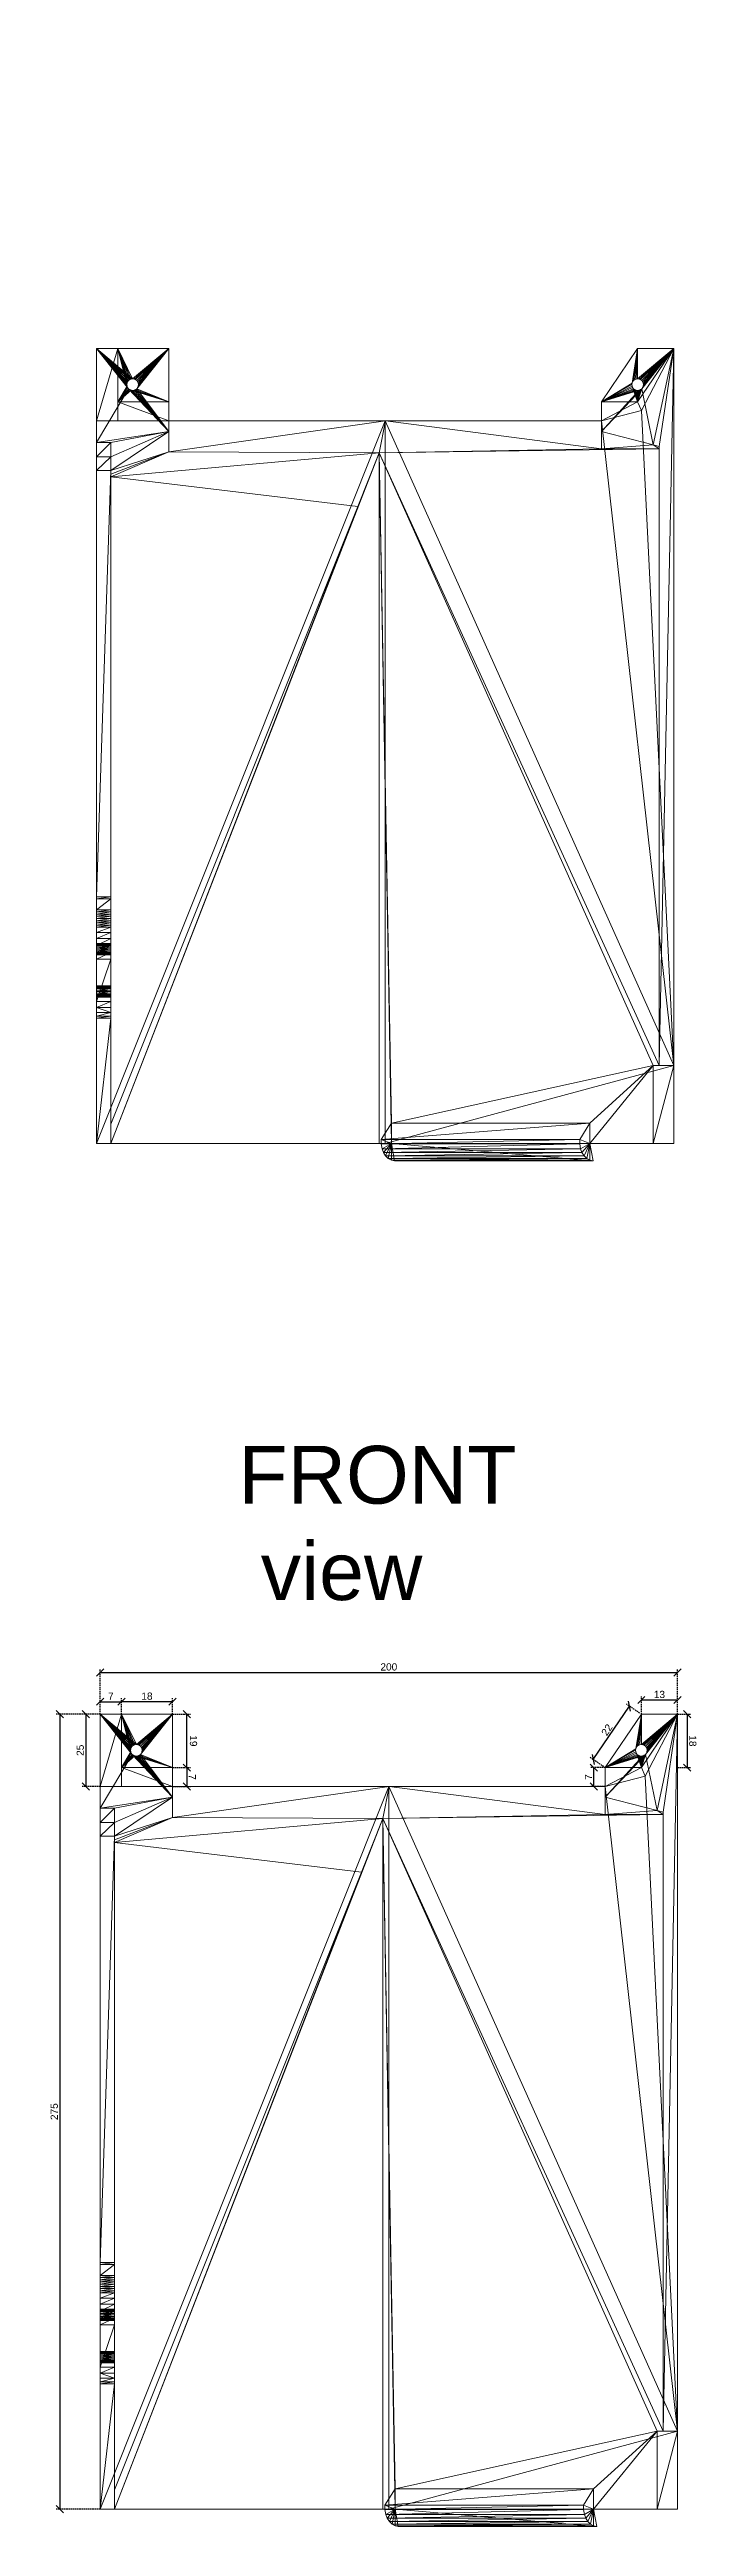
# Model space of a CAD drawing. Header units: millimetres. Extents: x -38752 to -34801, y 260924 to 263752.
# Drawn here: x -38243 to -38019, y 261888 to 262745 of the extents above; entities that cross this region are included whole.
import ezdxf

# ---------------------------------------------------------------- set-up
doc = ezdxf.new("R2010")
doc.units = ezdxf.units.MM
doc.linetypes.add('DASHED', pattern=[0.75, 0.5, -0.25])
doc.layers.get('0').update_dxf_attribs({"lineweight": 9})
doc.layers.add('0.05', color=2, linetype='Continuous', lineweight=5)
doc.layers.add('0.09', color=1, linetype='Continuous', lineweight=9)
doc.styles.get("Standard").update_dxf_attribs({"font": 'arial.ttf'})
doc.dimstyles.new('Annotative', dxfattribs={"dimscale": 0, "dimtxt": 2.5, "dimasz": 2.5, "dimexe": 1.25, "dimexo": 0.625, "dimtad": 1, "dimdec": 0, "dimtxsty": 'Standard', "dimblk": 'OBLIQUE', "dimcen": 2.5, "dimclrd": 256, "dimclre": 7, "dimadec": 0, "dimazin": 0, "dimtfac": 1, "dimtdec": 0, "dimtmove": 0, "dimatfit": 3, "dimfxl": 1, "dimarcsym": 0})

msp = doc.modelspace()

# ---------------------------------------------------------------- texts
at = {"layer": '0.05', "extrusion": (1, -1.17364e-13, 0), "insert": (-38027.06, 262665.19, 68.15), "char_height": 20, "attachment_point": 1, "text_direction": (0, 1, 0)}
msp.add_mtext_dynamic_manual_height_columns('SIDE view-1', width=130.4356, gutter_width=12.5, heights=[0], dxfattribs=at)
at = {"layer": '0.05', "insert": (-38177.69, 262261.57), "char_height": 20, "attachment_point": 1}
msp.add_mtext_dynamic_manual_height_columns('FRONT\\P view', width=276.2925, gutter_width=12.5, heights=[0], dxfattribs=at)

# ---------------------------------------------------------------- blocks, each defined once
blk = doc.blocks.new('_Oblique')
at = {"color": 0, "linetype": 'ByBlock', "lineweight": -2}
blk.add_line((-0.5, -0.5), (0.5, 0.5), dxfattribs=at)
blk = doc.blocks.new('*D23')
at = {"layer": '0.05', "color": 7, "linetype": 'DASHED', "lineweight": -2, "transparency": 16777216}
for p, q in [((-38225.48, 262168.76), (-38225.48, 262174.32)), ((-38218.14, 262168.76), (-38218.14, 262174.32))]:
    blk.add_line(p, q, dxfattribs=at)
at = {"layer": '0.05', "lineweight": -2, "transparency": 16777216}
blk.add_line((-38225.48, 262173.07), (-38218.14, 262173.07), dxfattribs=at)
at = {"layer": 'Defpoints', "color": 0, "transparency": 16777216}
for p in [(-38218.14, 262173.07), (-38225.48, 262168.76), (-38218.14, 262168.76)]:
    blk.add_point(p, dxfattribs=at)
at = {"layer": '0.05', "lineweight": -2, "transparency": 16777216, "xscale": 2.5, "yscale": 2.5, "zscale": 2.5, "rotation": 180}
blk.add_blockref('_Oblique', (-38225.48, 262173.07), dxfattribs=at)
at = {"layer": '0.05', "lineweight": -2, "transparency": 16777216, "xscale": 2.5, "yscale": 2.5, "zscale": 2.5}
blk.add_blockref('_Oblique', (-38218.14, 262173.07), dxfattribs=at)
at = {"layer": '0.05', "color": 0, "transparency": 16777216, "insert": (-38221.81, 262174.95), "char_height": 2.5, "attachment_point": 5}
blk.add_mtext('7', dxfattribs=at)
blk = doc.blocks.new('*D24')
at = {"layer": '0.05', "color": 7, "linetype": 'DASHED', "lineweight": -2, "transparency": 16777216}
for p, q in [((-38218.14, 262168.76), (-38218.14, 262174.32)), ((-38200.48, 262168.76), (-38200.48, 262174.32))]:
    blk.add_line(p, q, dxfattribs=at)
at = {"layer": '0.05', "lineweight": -2, "transparency": 16777216}
blk.add_line((-38200.48, 262173.07), (-38218.14, 262173.07), dxfattribs=at)
at = {"layer": 'Defpoints', "color": 0, "transparency": 16777216}
for p in [(-38218.14, 262173.07), (-38218.14, 262168.76), (-38200.48, 262168.76)]:
    blk.add_point(p, dxfattribs=at)
at = {"layer": '0.05', "lineweight": -2, "transparency": 16777216, "xscale": 2.5, "yscale": 2.5, "zscale": 2.5, "rotation": 180}
blk.add_blockref('_Oblique', (-38218.14, 262173.07), dxfattribs=at)
at = {"layer": '0.05', "lineweight": -2, "transparency": 16777216, "xscale": 2.5, "yscale": 2.5, "zscale": 2.5}
blk.add_blockref('_Oblique', (-38200.48, 262173.07), dxfattribs=at)
at = {"layer": '0.05', "color": 0, "transparency": 16777216, "insert": (-38209.31, 262174.97), "char_height": 2.5, "attachment_point": 5}
blk.add_mtext('18', dxfattribs=at)
blk = doc.blocks.new('*D25')
at = {"layer": '0.05', "color": 7, "linetype": 'DASHED', "lineweight": -2, "transparency": 16777216}
for p, q in [((-38038.27, 262168.76), (-38038.27, 262174.9)), ((-38025.77, 262168.76), (-38025.77, 262174.9))]:
    blk.add_line(p, q, dxfattribs=at)
at = {"layer": '0.05', "lineweight": -2, "transparency": 16777216}
blk.add_line((-38025.77, 262173.65), (-38038.27, 262173.65), dxfattribs=at)
at = {"layer": 'Defpoints', "color": 0, "transparency": 16777216}
for p in [(-38038.27, 262173.65), (-38038.27, 262168.76), (-38025.77, 262168.76, 5)]:
    blk.add_point(p, dxfattribs=at)
at = {"layer": '0.05', "lineweight": -2, "transparency": 16777216, "xscale": 2.5, "yscale": 2.5, "zscale": 2.5, "rotation": 180}
blk.add_blockref('_Oblique', (-38038.27, 262173.65), dxfattribs=at)
at = {"layer": '0.05', "lineweight": -2, "transparency": 16777216, "xscale": 2.5, "yscale": 2.5, "zscale": 2.5}
blk.add_blockref('_Oblique', (-38025.77, 262173.65), dxfattribs=at)
at = {"layer": '0.05', "color": 0, "transparency": 16777216, "insert": (-38032.02, 262175.56), "char_height": 2.5, "attachment_point": 5}
blk.add_mtext('13', dxfattribs=at)
blk = doc.blocks.new('*D26')
at = {"layer": '0.05', "color": 7, "linetype": 'DASHED', "lineweight": -2, "transparency": 16777216}
for p, q in [((-38200.48, 262168.76), (-38194.26, 262168.76)), ((-38200.48, 262150.26), (-38194.26, 262150.26))]:
    blk.add_line(p, q, dxfattribs=at)
at = {"layer": '0.05', "lineweight": -2, "transparency": 16777216}
blk.add_line((-38195.51, 262150.26), (-38195.51, 262168.76), dxfattribs=at)
at = {"layer": 'Defpoints', "color": 0, "transparency": 16777216}
for p in [(-38200.48, 262168.76), (-38195.51, 262168.76), (-38200.48, 262150.26, 5)]:
    blk.add_point(p, dxfattribs=at)
at = {"layer": '0.05', "lineweight": -2, "transparency": 16777216, "xscale": 2.5, "yscale": 2.5, "zscale": 2.5}
for p, rotation in [((-38195.51, 262168.76), 90), ((-38195.51, 262150.26), 270)]:
    blk.add_blockref('_Oblique', p, dxfattribs=dict(at, rotation=rotation))
at = {"layer": '0.05', "color": 0, "transparency": 16777216, "insert": (-38193.23, 262159.51), "char_height": 2.5, "attachment_point": 5, "rotation": 270}
blk.add_mtext('19', dxfattribs=at)
blk = doc.blocks.new('*D27')
at = {"layer": '0.05', "lineweight": -2, "transparency": 16777216}
blk.add_line((-38054.89, 262153.04), (-38042.39, 262171.54), dxfattribs=at)
at = {"layer": '0.05', "color": 7, "linetype": 'DASHED', "lineweight": -2, "transparency": 16777216}
for p, q in [((-38038.79, 262169.11), (-38043.42, 262172.24)), ((-38051.29, 262150.61), (-38055.92, 262153.74))]:
    blk.add_line(p, q, dxfattribs=at)
at = {"layer": 'Defpoints', "color": 0, "transparency": 16777216}
for p in [(-38042.39, 262171.54), (-38038.27, 262168.76), (-38050.77, 262150.26)]:
    blk.add_point(p, dxfattribs=at)
at = {"layer": '0.05', "lineweight": -2, "transparency": 16777216, "xscale": 2.5, "yscale": 2.5, "zscale": 2.5}
for p, rotation in [((-38042.39, 262171.54), 55.95406264339833), ((-38054.89, 262153.04), 235.9540626433983)]:
    blk.add_blockref('_Oblique', p, dxfattribs=dict(at, rotation=rotation))
at = {"layer": '0.05', "color": 0, "transparency": 16777216, "insert": (-38050.19, 262163.35), "char_height": 2.5, "attachment_point": 5, "rotation": 55.95406}
blk.add_mtext('22', dxfattribs=at)
blk = doc.blocks.new('*D28')
at = {"layer": '0.05', "color": 7, "linetype": 'DASHED', "lineweight": -2, "transparency": 16777216}
for p, q in [((-38200.48, 262150.26), (-38194.26, 262150.26)), ((-38200.48, 262143.76), (-38194.26, 262143.76))]:
    blk.add_line(p, q, dxfattribs=at)
at = {"layer": '0.05', "lineweight": -2, "transparency": 16777216}
blk.add_line((-38195.51, 262150.26), (-38195.51, 262143.76), dxfattribs=at)
at = {"layer": 'Defpoints', "color": 0, "transparency": 16777216}
for p in [(-38200.48, 262150.26, 5), (-38200.48, 262143.76, 22.65), (-38195.51, 262143.76)]:
    blk.add_point(p, dxfattribs=at)
at = {"layer": '0.05', "lineweight": -2, "transparency": 16777216, "xscale": 2.5, "yscale": 2.5, "zscale": 2.5}
for p, rotation in [((-38195.51, 262150.26), 90), ((-38195.51, 262143.76), 270)]:
    blk.add_blockref('_Oblique', p, dxfattribs=dict(at, rotation=rotation))
at = {"layer": '0.05', "color": 0, "transparency": 16777216, "insert": (-38193.63, 262147.01), "char_height": 2.5, "attachment_point": 5, "rotation": 270}
blk.add_mtext('7', dxfattribs=at)
blk = doc.blocks.new('*D29')
at = {"layer": '0.05', "color": 7, "linetype": 'DASHED', "lineweight": -2, "transparency": 16777216}
for p, q in [((-38050.77, 262150.26), (-38055.94, 262150.26)), ((-38050.77, 262143.76), (-38055.94, 262143.76))]:
    blk.add_line(p, q, dxfattribs=at)
at = {"layer": '0.05', "lineweight": -2, "transparency": 16777216}
blk.add_line((-38054.69, 262143.76), (-38054.69, 262150.26), dxfattribs=at)
at = {"layer": 'Defpoints', "color": 0, "transparency": 16777216}
for p in [(-38054.69, 262150.26), (-38050.77, 262150.26, 5), (-38050.77, 262143.76)]:
    blk.add_point(p, dxfattribs=at)
at = {"layer": '0.05', "lineweight": -2, "transparency": 16777216, "xscale": 2.5, "yscale": 2.5, "zscale": 2.5}
for p, rotation in [((-38054.69, 262150.26), 90), ((-38054.69, 262143.76), 270)]:
    blk.add_blockref('_Oblique', p, dxfattribs=dict(at, rotation=rotation))
at = {"layer": '0.05', "color": 0, "transparency": 16777216, "insert": (-38056.56, 262147.01), "char_height": 2.5, "attachment_point": 5, "rotation": 90}
blk.add_mtext('7', dxfattribs=at)
blk = doc.blocks.new('*D30')
at = {"layer": '0.05', "color": 7, "linetype": 'DASHED', "lineweight": -2, "transparency": 16777216}
for p, q in [((-38225.48, 262168.76), (-38231.73, 262168.76)), ((-38225.48, 262143.76), (-38231.73, 262143.76))]:
    blk.add_line(p, q, dxfattribs=at)
at = {"layer": '0.05', "lineweight": -2, "transparency": 16777216}
blk.add_line((-38230.48, 262168.76), (-38230.48, 262143.76), dxfattribs=at)
at = {"layer": 'Defpoints', "color": 0, "transparency": 16777216}
for p in [(-38225.48, 262168.76, 4), (-38230.48, 262143.76), (-38225.48, 262143.76)]:
    blk.add_point(p, dxfattribs=at)
at = {"layer": '0.05', "lineweight": -2, "transparency": 16777216, "xscale": 2.5, "yscale": 2.5, "zscale": 2.5}
for p, rotation in [((-38230.48, 262168.76), 90), ((-38230.48, 262143.76), 270)]:
    blk.add_blockref('_Oblique', p, dxfattribs=dict(at, rotation=rotation))
at = {"layer": '0.05', "color": 0, "transparency": 16777216, "insert": (-38232.38, 262156.26), "char_height": 2.5, "attachment_point": 5, "rotation": 90}
blk.add_mtext('25', dxfattribs=at)
blk = doc.blocks.new('*D31')
at = {"layer": '0.05', "color": 7, "linetype": 'DASHED', "lineweight": -2, "transparency": 16777216}
for p, q in [((-38025.77, 262168.76), (-38021.14, 262168.76)), ((-38025.77, 262150.26), (-38021.14, 262150.26))]:
    blk.add_line(p, q, dxfattribs=at)
at = {"layer": '0.05', "lineweight": -2, "transparency": 16777216}
blk.add_line((-38022.39, 262168.76), (-38022.39, 262150.26), dxfattribs=at)
at = {"layer": 'Defpoints', "color": 0, "transparency": 16777216}
for p in [(-38025.77, 262168.76, 5), (-38025.77, 262150.26, 5), (-38022.39, 262150.26)]:
    blk.add_point(p, dxfattribs=at)
at = {"layer": '0.05', "lineweight": -2, "transparency": 16777216, "xscale": 2.5, "yscale": 2.5, "zscale": 2.5}
for p, rotation in [((-38022.39, 262168.76), 90), ((-38022.39, 262150.26), 270)]:
    blk.add_blockref('_Oblique', p, dxfattribs=dict(at, rotation=rotation))
at = {"layer": '0.05', "color": 0, "transparency": 16777216, "insert": (-38020.49, 262159.51), "char_height": 2.5, "attachment_point": 5, "rotation": 270}
blk.add_mtext('18', dxfattribs=at)
blk = doc.blocks.new('*D32')
at = {"layer": '0.05', "color": 7, "linetype": 'DASHED', "lineweight": -2, "transparency": 16777216}
for p, q in [((-38225.48, 262168.76), (-38240.72, 262168.76)), ((-38225.48, 261893.78), (-38240.72, 261893.78))]:
    blk.add_line(p, q, dxfattribs=at)
at = {"layer": '0.05', "lineweight": -2, "transparency": 16777216}
blk.add_line((-38239.47, 262168.76), (-38239.47, 261893.78), dxfattribs=at)
at = {"layer": 'Defpoints', "color": 0, "transparency": 16777216}
for p in [(-38225.48, 262168.76), (-38239.47, 261893.78), (-38225.48, 261893.78)]:
    blk.add_point(p, dxfattribs=at)
at = {"layer": '0.05', "lineweight": -2, "transparency": 16777216, "xscale": 2.5, "yscale": 2.5, "zscale": 2.5}
for p, rotation in [((-38239.47, 262168.76), 90), ((-38239.47, 261893.78), 270)]:
    blk.add_blockref('_Oblique', p, dxfattribs=dict(at, rotation=rotation))
at = {"layer": '0.05', "color": 0, "transparency": 16777216, "insert": (-38241.37, 262031.27), "char_height": 2.5, "attachment_point": 5, "rotation": 90}
blk.add_mtext('275', dxfattribs=at)
blk = doc.blocks.new('*D33')
at = {"layer": '0.05', "color": 7, "linetype": 'DASHED', "lineweight": -2, "transparency": 16777216}
for p, q in [((-38225.48, 262168.76), (-38225.48, 262184.44)), ((-38025.77, 262168.76), (-38025.77, 262184.44))]:
    blk.add_line(p, q, dxfattribs=at)
at = {"layer": '0.05', "lineweight": -2, "transparency": 16777216}
blk.add_line((-38225.48, 262183.19), (-38025.77, 262183.19), dxfattribs=at)
at = {"layer": 'Defpoints', "color": 0, "transparency": 16777216}
for p in [(-38025.77, 262183.19), (-38225.48, 262168.76), (-38025.77, 262168.76, 5)]:
    blk.add_point(p, dxfattribs=at)
at = {"layer": '0.05', "lineweight": -2, "transparency": 16777216, "xscale": 2.5, "yscale": 2.5, "zscale": 2.5, "rotation": 180}
blk.add_blockref('_Oblique', (-38225.48, 262183.19), dxfattribs=at)
at = {"layer": '0.05', "lineweight": -2, "transparency": 16777216, "xscale": 2.5, "yscale": 2.5, "zscale": 2.5}
blk.add_blockref('_Oblique', (-38025.77, 262183.19), dxfattribs=at)
at = {"layer": '0.05', "color": 0, "transparency": 16777216, "insert": (-38125.63, 262185.09), "char_height": 2.5, "attachment_point": 5}
blk.add_mtext('200', dxfattribs=at)

# ---------------------------------------------------------------- dimensions: what is measured, and where the dimension line sits
at = {"layer": '0.05'}
for base, p1, p2, picture, middle in [((-38025.77, 262183.19), (-38225.48, 262168.76), (-38025.77, 262168.76, 5), '*D33', (-38125.63, 262185.09)), ((-38218.14, 262173.07), (-38225.48, 262168.76), (-38218.14, 262168.76), '*D23', (-38221.81, 262174.95)), ((-38218.14, 262173.07), (-38200.48, 262168.76), (-38218.14, 262168.76), '*D24', (-38209.31, 262174.97)), ((-38038.27029447, 262173.65283197), (-38025.77029447, 262168.76435051, 5), (-38038.27029447, 262168.76435051), '*D25', (-38032.02029447, 262175.5551171))]:
    dim = msp.add_linear_dim(base=base, p1=p1, p2=p2, dimstyle='Annotative', override={"dimexo": 0, "dimdle": 0, "dimse1": 0, "dimse2": 0}, dxfattribs=at)
    dim.commit()
    dim.dimension.update_dxf_attribs({"geometry": picture, "text_midpoint": middle})
dim = msp.add_aligned_dim(p1=(-38050.77, 262150.26), p2=(-38038.27, 262168.76), distance=4.97, dimstyle='Annotative', dxfattribs=at)
dim.commit()
dim.dimension.update_dxf_attribs({"geometry": '*D27', "text_midpoint": (-38050.19, 262163.35)})
for base, p1, p2, override, picture, middle in [((-38239.47, 261893.78), (-38225.48, 262168.76), (-38225.48, 261893.78), {"dimexo": 0, "dimdle": 0, "dimse1": 0, "dimse2": 0}, '*D32', (-38241.37, 262031.27)), ((-38230.48, 262143.76), (-38225.48, 262168.76, 4), (-38225.48, 262143.76), {"dimexo": 0, "dimdle": 0, "dimse1": 0, "dimse2": 0}, '*D30', (-38232.38, 262156.26)), ((-38195.50764561, 262168.76435051), (-38200.48358314, 262150.26435051, 5), (-38200.48358314, 262168.76435051), {"dimexo": 0, "dimgap": 1, "dimtad": 2, "dimtih": 0, "dimdle": 0, "dimse1": 0, "dimse2": 0}, '*D26', (-38193.23121314, 262159.51435051)), ((-38022.39490574, 262150.26435051), (-38025.77029447, 262168.76435051, 5), (-38025.77029447, 262150.26435051, 5), {"dimexo": 0, "dimtad": 2, "dimdle": 0, "dimse1": 0, "dimse2": 0}, '*D31', (-38020.49347327, 262159.51435051)), ((-38195.50764561, 262143.76435051), (-38200.48358314, 262150.26435051, 5), (-38200.48358314, 262143.76435051, 22.65226715), {"dimexo": 0, "dimtad": 2, "dimdle": 0, "dimse1": 0, "dimse2": 0}, '*D28', (-38193.63264561, 262147.01435051)), ((-38054.68544855, 262150.26435051), (-38050.77029447, 262143.76435051), (-38050.77029447, 262150.26435051, 5), {"dimexo": 0, "dimdle": 0, "dimse1": 0, "dimse2": 0}, '*D29', (-38056.56044855, 262147.01435051))]:
    dim = msp.add_linear_dim(base=base, p1=p1, p2=p2, angle=90, dimstyle='Annotative', override=override, dxfattribs=at)
    dim.commit()
    dim.dimension.update_dxf_attribs({"geometry": picture, "text_midpoint": middle})

# ---------------------------------------------------------------- linework, layer by layer
at = {"extrusion": (2.49184e-13, 1, -4.44089e-16)}
for p, q in [((-38226.77, 262608.63), (-38226.77, 262641.15)), ((-38201.77, 262641.15), (-38226.77, 262641.15)), ((-38226.77, 262641.15, 4), (-38226.77, 262641.15)), ((-38219.42, 262641.15, 4), (-38226.77, 262641.15, 4)), ((-38226.77, 262616.15, 4), (-38226.77, 262641.15, 4)), ((-38201.77, 262641.15, 5), (-38219.42, 262641.15, 5)), ((-38219.42, 262616.15, 4), (-38219.42, 262641.15, 4)), ((-38219.42, 262641.15, 5), (-38219.42, 262641.15, 4)), ((-38219.42, 262622.65, 5), (-38219.42, 262641.15, 5)), ((-38201.77, 262641.15, 5), (-38201.77, 262641.15)), ((-38201.77, 262612.45), (-38201.77, 262641.15)), ((-38201.77, 262622.65, 5), (-38201.77, 262641.15, 5)), ((-38052.06, 262622.65, 5), (-38039.56, 262641.15, 5)), ((-38052.06, 262622.65), (-38039.56, 262641.15)), ((-38027.06, 262641.15, 5), (-38039.56, 262641.15, 5)), ((-38027.06, 262641.15), (-38039.56, 262641.15)), ((-38039.56, 262641.15, 5), (-38039.56, 262641.15)), ((-38039.56, 262622.65, 5), (-38027.06, 262641.15, 5)), ((-38038.21, 262619.75, 16.15), (-38027.06, 262641.15, 5)), ((-38027.06, 262641.15, 5), (-38027.06, 262393.17, 5)), ((-38027.06, 262641.15), (-38027.06, 262393.17)), ((-38027.06, 262641.15, 5), (-38027.06, 262641.15)), ((-38216.27, 262628.65, 5), (-38216.27, 262628.65)), ((-38216.2, 262629.16, 5), (-38216.2, 262629.16)), ((-38216.2, 262628.13, 5), (-38216.2, 262628.13)), ((-38216, 262629.65, 5), (-38216, 262629.65)), ((-38216, 262627.65, 5), (-38216, 262627.65)), ((-38215.68, 262630.06, 5), (-38215.68, 262630.06)), ((-38215.68, 262627.23, 5), (-38215.68, 262627.23)), ((-38215.27, 262630.38, 5), (-38215.27, 262630.38)), ((-38215.27, 262626.92, 5), (-38215.27, 262626.92)), ((-38214.79, 262630.58, 5), (-38214.79, 262630.58)), ((-38214.79, 262626.72, 5), (-38214.79, 262626.72)), ((-38214.27, 262630.65, 5), (-38214.27, 262630.65)), ((-38214.27, 262626.65, 5), (-38214.27, 262626.65)), ((-38213.75, 262630.58, 5), (-38213.75, 262630.58)), ((-38213.75, 262626.72, 5), (-38213.75, 262626.72)), ((-38213.27, 262630.38, 5), (-38213.27, 262630.38)), ((-38213.27, 262626.92, 5), (-38213.27, 262626.92)), ((-38212.86, 262630.06, 5), (-38212.86, 262630.06)), ((-38212.86, 262627.23, 5), (-38212.86, 262627.23)), ((-38212.54, 262629.65, 5), (-38212.54, 262629.65)), ((-38212.54, 262627.65, 5), (-38212.54, 262627.65)), ((-38212.34, 262629.16, 5), (-38212.34, 262629.16)), ((-38212.34, 262628.13, 5), (-38212.34, 262628.13)), ((-38212.27, 262628.65, 5), (-38212.27, 262628.65)), ((-38041.56, 262628.65, 5), (-38041.56, 262628.65)), ((-38041.49, 262629.16, 5), (-38041.49, 262629.16)), ((-38041.49, 262628.13, 5), (-38041.49, 262628.13)), ((-38041.29, 262629.65, 5), (-38041.29, 262629.65)), ((-38041.29, 262627.65, 5), (-38041.29, 262627.65)), ((-38040.97, 262630.06, 5), (-38040.97, 262630.06)), ((-38040.97, 262627.23, 5), (-38040.97, 262627.23)), ((-38040.56, 262630.38, 5), (-38040.56, 262630.38)), ((-38040.56, 262626.92, 5), (-38040.56, 262626.92)), ((-38040.07, 262630.58, 5), (-38040.07, 262630.58)), ((-38040.07, 262626.72, 5), (-38040.07, 262626.72)), ((-38039.56, 262630.65, 5), (-38039.56, 262630.65)), ((-38039.56, 262626.65, 5), (-38039.56, 262626.65)), ((-38039.04, 262630.58, 5), (-38039.04, 262630.58)), ((-38039.04, 262626.72, 5), (-38039.04, 262626.72)), ((-38038.56, 262630.38, 5), (-38038.56, 262630.38)), ((-38038.56, 262626.92, 5), (-38038.56, 262626.92)), ((-38038.14, 262630.06, 5), (-38038.14, 262630.06)), ((-38038.14, 262627.23, 5), (-38038.14, 262627.23)), ((-38037.82, 262629.65, 5), (-38037.82, 262629.65)), ((-38037.82, 262627.65, 5), (-38037.82, 262627.65)), ((-38037.63, 262629.16, 5), (-38037.63, 262629.16)), ((-38037.63, 262628.13, 5), (-38037.63, 262628.13)), ((-38037.56, 262628.65, 5), (-38037.56, 262628.65)), ((-38126.91, 262616.15, 104.86), (-38226.77, 262366.17, 104.86)), ((-38126.91, 262616.15, 104.86), (-38226.77, 262616.15, 5)), ((-38226.77, 262366.17, 104.86), (-38226.77, 262616.15, 5)), ((-38219.42, 262616.15, 4), (-38226.77, 262616.15, 4)), ((-38226.77, 262616.15, 5), (-38226.77, 262616.15, 4)), ((-38219.42, 262616.15, 5), (-38219.42, 262622.65, 5)), ((-38201.77, 262622.65, 5), (-38219.42, 262622.65, 5)), ((-38201.77, 262616.15, 22.65), (-38219.42, 262622.65, 5)), ((-38219.42, 262616.15, 5), (-38201.77, 262616.15, 22.65)), ((-38219.42, 262616.15, 5), (-38219.42, 262616.15, 4)), ((-38201.77, 262616.15, 22.65), (-38201.77, 262622.65, 5)), ((-38201.77, 262616.15, 22.65), (-38126.78, 262616.15, 97.65)), ((-38201.77, 262605.45, 26.93), (-38201.77, 262616.15, 22.65)), ((-38128.98, 262605.09, 99.86), (-38126.78, 262616.15, 97.65)), ((-38126.91, 262616.15, 104.86), (-38126.91, 262366.17, 104.86)), ((-38126.91, 262616.15, 104.86), (-38123.38, 262616.15, 101.32)), ((-38126.78, 262616.15, 97.65), (-38052.06, 262616.15, 22.93)), ((-38123.38, 262616.15, 101.32), (-38053.47, 262616.15, 31.41)), ((-38053.47, 262616.15, 31.41), (-38052.06, 262616.15, 30)), ((-38052.06, 262622.65, 5), (-38052.06, 262622.65)), ((-38052.06, 262622.65), (-38052.06, 262612.45)), ((-38052.06, 262622.65, 5), (-38052.06, 262616.15, 30)), ((-38039.56, 262622.65, 5), (-38052.06, 262622.65, 5)), ((-38052.06, 262616.15, 30), (-38038.21, 262619.75, 16.15)), ((-38052.06, 262616.15, 22.93), (-38052.06, 262606.49, 22.93)), ((-38052.06, 262616.15, 22.93), (-38052.06, 262616.15, 30)), ((-38038.21, 262619.75, 16.15), (-38039.56, 262622.65, 5)), ((-38226.77, 262603.71, 0.44), (-38226.77, 262608.63)), ((-38226.77, 262608.63), (-38221.77, 262608.63)), ((-38221.77, 262608.63), (-38201.77, 262612.45)), ((-38221.77, 262603.71, 0.44), (-38201.77, 262612.45)), ((-38221.77, 262598.99, 1.85), (-38201.77, 262612.45)), ((-38221.77, 262603.71, 0.44), (-38221.77, 262608.63)), ((-38201.77, 262605.45, 26.93), (-38201.77, 262612.45)), ((-38052.06, 262612.45), (-38052.06, 262606.49, 22.93)), ((-38052.06, 262612.45), (-38034.13, 262607.79)), ((-38034.13, 262607.79), (-38032.06, 262607.25)), ((-38226.77, 262603.71, 0.44), (-38226.77, 262598.99, 1.85)), ((-38226.77, 262603.71, 0.44), (-38221.77, 262603.71, 0.44)), ((-38226.77, 262598.99, 1.85), (-38226.77, 262451.47, 60.78)), ((-38226.77, 262598.99, 1.85), (-38221.77, 262598.99, 1.85)), ((-38221.77, 262596.77, 10.39), (-38201.77, 262605.45, 26.93)), ((-38221.77, 262603.71, 0.44), (-38221.77, 262598.99, 1.85)), ((-38221.77, 262451.47, 60.78), (-38221.77, 262598.99, 1.85)), ((-38221.77, 262597.69, 6.85), (-38221.77, 262598.99, 1.85)), ((-38136.4, 262586.53, 99.86), (-38128.98, 262605.09, 99.86)), ((-38128.98, 262605.09, 99.86), (-38128.98, 262366.17, 99.86)), ((-38052.06, 262606.49, 22.93), (-38032.06, 262606.49, 2.93)), ((-38032.06, 262393.17), (-38032.06, 262607.25)), ((-38032.06, 262606.49, 2.93), (-38032.06, 262607.25)), ((-38032.06, 262393.17, 2.93), (-38032.06, 262606.49, 2.93)), ((-38221.77, 262597.69, 6.85), (-38221.77, 262596.77, 10.39)), ((-38221.77, 262596.77, 10.39), (-38221.77, 262372.81, 99.86)), ((-38221.77, 262372.81, 99.86), (-38136.4, 262586.53, 99.86)), ((-38226.77, 262451.47, 60.78), (-38221.77, 262451.47, 60.78)), ((-38226.77, 262450.74, 61.04), (-38226.77, 262451.47, 60.78)), ((-38226.77, 262447, 62.46), (-38226.77, 262450.74, 61.04)), ((-38226.77, 262450.74, 61.04), (-38221.77, 262450.74, 61.04)), ((-38226.77, 262447, 62.46), (-38221.77, 262447, 62.46)), ((-38226.77, 262446.27, 62.71), (-38221.77, 262446.27, 62.71)), ((-38226.77, 262445.52, 62.9), (-38221.77, 262445.52, 62.9)), ((-38226.77, 262444.75, 63.01), (-38221.77, 262444.75, 63.01)), ((-38221.77, 262447, 62.46), (-38221.77, 262450.74, 61.04)), ((-38226.77, 262443.98, 63.06), (-38221.77, 262443.98, 63.06)), ((-38226.77, 262443.21, 63.03), (-38221.77, 262443.21, 63.03)), ((-38226.77, 262442.44, 62.93), (-38221.77, 262442.44, 62.93)), ((-38226.77, 262441.68, 62.76), (-38221.77, 262441.68, 62.76)), ((-38226.77, 262440.95, 62.52), (-38221.77, 262440.95, 62.52)), ((-38226.77, 262439.1, 60.72), (-38226.77, 262440.95, 62.52)), ((-38226.77, 262439.1, 60.72), (-38221.77, 262439.1, 60.72)), ((-38226.77, 262437.02, 59.48), (-38221.77, 262437.02, 59.48)), ((-38221.77, 262440.95, 62.52), (-38221.77, 262439.1, 60.72)), ((-38226.77, 262435.36, 68.02), (-38221.77, 262435.36, 68.02)), ((-38226.77, 262435.29, 68.54), (-38221.77, 262435.29, 68.54)), ((-38226.77, 262435.29, 67.5), (-38221.77, 262435.29, 67.5)), ((-38226.77, 262435.27, 68.59), (-38221.77, 262435.27, 68.59)), ((-38226.77, 262435.2, 67.28), (-38221.77, 262435.2, 67.28)), ((-38226.77, 262435.09, 69.02), (-38221.77, 262435.09, 69.02)), ((-38226.77, 262435.09, 67.02), (-38221.77, 262435.09, 67.02)), ((-38226.77, 262434.77, 69.43), (-38221.77, 262434.77, 69.43)), ((-38226.77, 262434.77, 66.6), (-38221.77, 262434.77, 66.6)), ((-38226.77, 262434.68, 58.83), (-38221.77, 262434.68, 58.83)), ((-38226.77, 262434.36, 69.75), (-38221.77, 262434.36, 69.75)), ((-38226.77, 262434.36, 66.29), (-38221.77, 262434.36, 66.29)), ((-38226.77, 262433.87, 69.95), (-38221.77, 262433.87, 69.95)), ((-38226.77, 262433.87, 66.09), (-38221.77, 262433.87, 66.09)), ((-38226.77, 262433.36, 70.02), (-38221.77, 262433.36, 70.02)), ((-38226.77, 262433.36, 66.02), (-38221.77, 262433.36, 66.02)), ((-38226.77, 262432.84, 69.95), (-38221.77, 262432.84, 69.95)), ((-38226.77, 262432.84, 66.09), (-38221.77, 262432.84, 66.09)), ((-38226.77, 262432.36, 69.75), (-38221.77, 262432.36, 69.75)), ((-38226.77, 262432.36, 66.29), (-38221.77, 262432.36, 66.29)), ((-38226.77, 262432.26, 58.8), (-38221.77, 262432.26, 58.8)), ((-38226.77, 262431.94, 69.43), (-38221.77, 262431.94, 69.43)), ((-38226.77, 262431.94, 66.6), (-38221.77, 262431.94, 66.6)), ((-38226.77, 262431.62, 69.02), (-38221.77, 262431.62, 69.02)), ((-38226.77, 262431.62, 67.02), (-38221.77, 262431.62, 67.02)), ((-38226.77, 262431.51, 68.75), (-38221.77, 262431.51, 68.75)), ((-38226.77, 262431.45, 67.45), (-38221.77, 262431.45, 67.45)), ((-38226.77, 262431.42, 68.54), (-38221.77, 262431.42, 68.54)), ((-38226.77, 262431.42, 67.5), (-38221.77, 262431.42, 67.5)), ((-38226.77, 262431.36, 68.02), (-38221.77, 262431.36, 68.02)), ((-38226.77, 262429.91, 59.39), (-38226.77, 262415.27, 65.24)), ((-38226.77, 262429.91, 59.39), (-38221.77, 262429.91, 59.39)), ((-38221.77, 262429.91, 59.39), (-38221.77, 262415.27, 65.24)), ((-38226.77, 262420.72, 73.86), (-38221.77, 262420.72, 73.86)), ((-38226.77, 262420.65, 74.38), (-38221.77, 262420.65, 74.38)), ((-38226.77, 262420.65, 73.35), (-38221.77, 262420.65, 73.35)), ((-38226.77, 262420.63, 74.44), (-38221.77, 262420.63, 74.44)), ((-38226.77, 262420.56, 73.13), (-38221.77, 262420.56, 73.13)), ((-38226.77, 262420.45, 74.86), (-38221.77, 262420.45, 74.86)), ((-38226.77, 262420.45, 72.86), (-38221.77, 262420.45, 72.86)), ((-38226.77, 262420.13, 75.28), (-38221.77, 262420.13, 75.28)), ((-38226.77, 262420.13, 72.45), (-38221.77, 262420.13, 72.45)), ((-38226.77, 262419.72, 75.6), (-38221.77, 262419.72, 75.6)), ((-38226.77, 262419.72, 72.13), (-38221.77, 262419.72, 72.13)), ((-38226.77, 262419.24, 75.8), (-38221.77, 262419.24, 75.8)), ((-38226.77, 262419.24, 71.93), (-38221.77, 262419.24, 71.93)), ((-38226.77, 262418.72, 75.86), (-38221.77, 262418.72, 75.86)), ((-38226.77, 262418.72, 71.86), (-38221.77, 262418.72, 71.86)), ((-38226.77, 262418.2, 75.8), (-38221.77, 262418.2, 75.8)), ((-38226.77, 262418.2, 71.93), (-38221.77, 262418.2, 71.93)), ((-38226.77, 262417.72, 75.6), (-38221.77, 262417.72, 75.6)), ((-38226.77, 262417.72, 72.13), (-38221.77, 262417.72, 72.13)), ((-38226.77, 262417.31, 75.28), (-38221.77, 262417.31, 75.28)), ((-38226.77, 262417.31, 72.45), (-38221.77, 262417.31, 72.45)), ((-38226.77, 262416.99, 74.86), (-38221.77, 262416.99, 74.86)), ((-38226.77, 262416.99, 72.86), (-38221.77, 262416.99, 72.86)), ((-38226.77, 262416.88, 74.6), (-38221.77, 262416.88, 74.6)), ((-38226.77, 262416.81, 73.29), (-38221.77, 262416.81, 73.29)), ((-38226.77, 262416.79, 74.38), (-38221.77, 262416.79, 74.38)), ((-38226.77, 262416.79, 73.35), (-38221.77, 262416.79, 73.35)), ((-38226.77, 262416.72, 73.86), (-38221.77, 262416.72, 73.86)), ((-38226.77, 262415.27, 65.24), (-38221.77, 262415.27, 65.24)), ((-38226.77, 262413.16, 66.43), (-38221.77, 262413.16, 66.43)), ((-38226.77, 262411.42, 68.12), (-38221.77, 262411.42, 68.12)), ((-38226.77, 262410.19, 70.2), (-38221.77, 262410.19, 70.2)), ((-38226.77, 262409.53, 72.54), (-38221.77, 262409.53, 72.54)), ((-38226.77, 262409.51, 73.86), (-38226.77, 262409.51, 82.54)), ((-38226.77, 262409.51, 82.54), (-38226.77, 262366.17, 99.86)), ((-38226.77, 262409.51, 82.54), (-38221.77, 262409.51, 82.54)), ((-38226.77, 262409.51, 73.86), (-38221.77, 262409.51, 73.86)), ((-38221.77, 262409.51, 82.54), (-38221.77, 262366.17, 99.86)), ((-38221.77, 262409.51, 73.86), (-38221.77, 262409.51, 82.54)), ((-38034.13, 262393.17, 5), (-38034.13, 262366.17, 5)), ((-38034.13, 262393.17, 5), (-38032.06, 262393.17, 2.93)), ((-38027.06, 262393.17, 5), (-38034.13, 262393.17, 5)), ((-38032.06, 262393.17, 2.93), (-38032.06, 262393.17)), ((-38027.06, 262393.17), (-38032.06, 262393.17)), ((-38027.06, 262366.17, 5), (-38027.06, 262393.17, 5)), ((-38027.06, 262393.17), (-38027.06, 262393.17, 5)), ((-38221.77, 262372.81, 99.86), (-38221.77, 262366.17, 99.86)), ((-38124.74, 262373.17, 95.61), (-38128.26, 262367.57, 92.1)), ((-38128.26, 262367.57, 92.1), (-38059.6, 262367.57, 23.44)), ((-38128.26, 262367.57, 92.1), (-38128.26, 262365.98, 92.09)), ((-38124.74, 262373.17, 95.61), (-38124.74, 262366.17, 95.61)), ((-38124.74, 262373.17, 95.61), (-38056.08, 262373.17, 26.96)), ((-38056.08, 262373.17, 26.96), (-38059.6, 262367.57, 23.44)), ((-38059.6, 262367.57, 23.44), (-38059.6, 262365.98, 23.44)), ((-38056.08, 262366.17, 26.96), (-38056.08, 262373.17, 26.96)), ((-38126.91, 262366.17, 104.86), (-38226.77, 262366.17, 104.86)), ((-38226.77, 262366.17, 104.86), (-38226.77, 262366.17, 99.86)), ((-38221.77, 262366.17, 99.86), (-38226.77, 262366.17, 99.86)), ((-38128.98, 262366.17, 99.86), (-38221.77, 262366.17, 99.86)), ((-38128.98, 262366.17, 99.86), (-38124.74, 262366.17, 95.61)), ((-38128.26, 262365.98, 92.09), (-38127.93, 262364.26, 92.43)), ((-38128.26, 262365.98, 92.09), (-38059.6, 262365.98, 23.44)), ((-38127.93, 262364.26, 92.43), (-38059.27, 262364.26, 23.77)), ((-38127.48, 262363.03, 92.88), (-38058.82, 262363.03, 24.22)), ((-38126.91, 262366.17, 104.86), (-38027.06, 262366.17, 5)), ((-38126.73, 262361.84, 93.62), (-38058.07, 262361.84, 24.96)), ((-38125.81, 262360.93, 94.55), (-38057.15, 262360.93, 25.89)), ((-38124.76, 262360.36, 95.6), (-38056.1, 262360.36, 26.94)), ((-38123.65, 262360.17, 96.71), (-38124.74, 262366.17, 95.61)), ((-38124.74, 262366.17, 95.61), (-38056.08, 262366.17, 26.96)), ((-38054.99, 262360.17, 28.05), (-38123.65, 262360.17, 96.71)), ((-38059.6, 262365.98, 23.44), (-38059.27, 262364.26, 23.77)), ((-38056.08, 262366.17, 26.96), (-38034.13, 262366.17, 5)), ((-38054.99, 262360.17, 28.05), (-38056.08, 262366.17, 26.96)), ((-38027.06, 262366.17, 5), (-38034.13, 262366.17, 5)), ((-38225.48, 262136.25), (-38225.48, 262168.76)), ((-38200.48, 262168.76), (-38225.48, 262168.76)), ((-38225.48, 262168.76, 4), (-38225.48, 262168.76)), ((-38218.14, 262168.76, 4), (-38225.48, 262168.76, 4)), ((-38225.48, 262143.76, 4), (-38225.48, 262168.76, 4)), ((-38200.48, 262168.76, 5), (-38218.14, 262168.76, 5)), ((-38218.14, 262143.76, 4), (-38218.14, 262168.76, 4)), ((-38218.14, 262168.76, 5), (-38218.14, 262168.76, 4)), ((-38218.14, 262150.26, 5), (-38218.14, 262168.76, 5)), ((-38200.48, 262168.76, 5), (-38200.48, 262168.76)), ((-38200.48, 262140.06), (-38200.48, 262168.76)), ((-38200.48, 262150.26, 5), (-38200.48, 262168.76, 5)), ((-38050.77, 262150.26, 5), (-38038.27, 262168.76, 5)), ((-38050.77, 262150.26), (-38038.27, 262168.76)), ((-38025.77, 262168.76, 5), (-38038.27, 262168.76, 5)), ((-38025.77, 262168.76), (-38038.27, 262168.76)), ((-38038.27, 262168.76, 5), (-38038.27, 262168.76)), ((-38038.27, 262150.26, 5), (-38025.77, 262168.76, 5)), ((-38036.92, 262147.36, 16.15), (-38025.77, 262168.76, 5)), ((-38025.77, 262168.76, 5), (-38025.77, 261920.78, 5)), ((-38025.77, 262168.76), (-38025.77, 261920.78)), ((-38025.77, 262168.76, 5), (-38025.77, 262168.76)), ((-38214.98, 262156.26, 5), (-38214.98, 262156.26)), ((-38214.92, 262156.78, 5), (-38214.92, 262156.78)), ((-38214.92, 262155.75, 5), (-38214.92, 262155.75)), ((-38214.72, 262157.26, 5), (-38214.72, 262157.26)), ((-38214.72, 262155.26, 5), (-38214.72, 262155.26)), ((-38214.4, 262157.68, 5), (-38214.4, 262157.68)), ((-38214.4, 262154.85, 5), (-38214.4, 262154.85)), ((-38213.98, 262158, 5), (-38213.98, 262158)), ((-38213.98, 262154.53, 5), (-38213.98, 262154.53)), ((-38213.5, 262158.2, 5), (-38213.5, 262158.2)), ((-38213.5, 262154.33, 5), (-38213.5, 262154.33)), ((-38212.98, 262158.26, 5), (-38212.98, 262158.26)), ((-38212.98, 262154.26, 5), (-38212.98, 262154.26)), ((-38212.47, 262158.2, 5), (-38212.47, 262158.2)), ((-38212.47, 262154.33, 5), (-38212.47, 262154.33)), ((-38211.98, 262158, 5), (-38211.98, 262158)), ((-38211.98, 262154.53, 5), (-38211.98, 262154.53)), ((-38211.57, 262157.68, 5), (-38211.57, 262157.68)), ((-38211.57, 262154.85, 5), (-38211.57, 262154.85)), ((-38211.25, 262157.26, 5), (-38211.25, 262157.26)), ((-38211.25, 262155.26, 5), (-38211.25, 262155.26)), ((-38211.05, 262156.78, 5), (-38211.05, 262156.78)), ((-38211.05, 262155.75, 5), (-38211.05, 262155.75)), ((-38210.98, 262156.26, 5), (-38210.98, 262156.26)), ((-38040.27, 262156.26, 5), (-38040.27, 262156.26)), ((-38040.2, 262156.78, 5), (-38040.2, 262156.78)), ((-38040.2, 262155.75, 5), (-38040.2, 262155.75)), ((-38040, 262157.26, 5), (-38040, 262157.26)), ((-38040, 262155.26, 5), (-38040, 262155.26)), ((-38039.68, 262157.68, 5), (-38039.68, 262157.68)), ((-38039.68, 262154.85, 5), (-38039.68, 262154.85)), ((-38039.27, 262158, 5), (-38039.27, 262158)), ((-38039.27, 262154.53, 5), (-38039.27, 262154.53)), ((-38038.79, 262158.2, 5), (-38038.79, 262158.2)), ((-38038.79, 262154.33, 5), (-38038.79, 262154.33)), ((-38038.27, 262158.26, 5), (-38038.27, 262158.26)), ((-38038.27, 262154.26, 5), (-38038.27, 262154.26)), ((-38037.75, 262158.2, 5), (-38037.75, 262158.2)), ((-38037.75, 262154.33, 5), (-38037.75, 262154.33)), ((-38037.27, 262158, 5), (-38037.27, 262158)), ((-38037.27, 262154.53, 5), (-38037.27, 262154.53)), ((-38036.86, 262157.68, 5), (-38036.86, 262157.68)), ((-38036.86, 262154.85, 5), (-38036.86, 262154.85)), ((-38036.54, 262157.26, 5), (-38036.54, 262157.26)), ((-38036.54, 262155.26, 5), (-38036.54, 262155.26)), ((-38036.34, 262156.78, 5), (-38036.34, 262156.78)), ((-38036.34, 262155.75, 5), (-38036.34, 262155.75)), ((-38036.27, 262156.26, 5), (-38036.27, 262156.26)), ((-38218.14, 262143.76, 5), (-38218.14, 262150.26, 5)), ((-38200.48, 262150.26, 5), (-38218.14, 262150.26, 5)), ((-38200.48, 262143.76, 22.65), (-38218.14, 262150.26, 5)), ((-38200.48, 262143.76, 22.65), (-38200.48, 262150.26, 5)), ((-38050.77, 262150.26, 5), (-38050.77, 262150.26)), ((-38050.77, 262150.26), (-38050.77, 262140.06)), ((-38050.77, 262150.26, 5), (-38050.77, 262143.76, 30)), ((-38038.27, 262150.26, 5), (-38050.77, 262150.26, 5)), ((-38050.77, 262143.76, 30), (-38036.92, 262147.36, 16.15)), ((-38036.92, 262147.36, 16.15), (-38038.27, 262150.26, 5)), ((-38125.63, 262143.76, 104.86), (-38225.48, 261893.78, 104.86)), ((-38125.63, 262143.76, 104.86), (-38225.48, 262143.76, 5)), ((-38225.48, 261893.78, 104.86), (-38225.48, 262143.76, 5)), ((-38218.14, 262143.76, 4), (-38225.48, 262143.76, 4)), ((-38225.48, 262143.76, 5), (-38225.48, 262143.76, 4)), ((-38225.48, 262131.33, 0.44), (-38225.48, 262136.25)), ((-38225.48, 262136.25), (-38220.48, 262136.25)), ((-38220.48, 262136.25), (-38200.48, 262140.06)), ((-38220.48, 262131.33, 0.44), (-38200.48, 262140.06)), ((-38220.48, 262126.6, 1.85), (-38200.48, 262140.06)), ((-38220.48, 262131.33, 0.44), (-38220.48, 262136.25)), ((-38218.14, 262143.76, 5), (-38200.48, 262143.76, 22.65)), ((-38218.14, 262143.76, 5), (-38218.14, 262143.76, 4)), ((-38200.48, 262143.76, 22.65), (-38125.49, 262143.76, 97.65)), ((-38200.48, 262133.06, 26.93), (-38200.48, 262143.76, 22.65)), ((-38200.48, 262133.06, 26.93), (-38200.48, 262140.06)), ((-38127.7, 262132.7, 99.86), (-38125.49, 262143.76, 97.65)), ((-38125.63, 262143.76, 104.86), (-38125.63, 261893.78, 104.86)), ((-38125.63, 262143.76, 104.86), (-38122.09, 262143.76, 101.32)), ((-38125.49, 262143.76, 97.65), (-38050.77, 262143.76, 22.93)), ((-38122.09, 262143.76, 101.32), (-38052.18, 262143.76, 31.41)), ((-38052.18, 262143.76, 31.41), (-38050.77, 262143.76, 30)), ((-38050.77, 262143.76, 22.93), (-38050.77, 262134.1, 22.93)), ((-38050.77, 262143.76, 22.93), (-38050.77, 262143.76, 30)), ((-38050.77, 262140.06), (-38050.77, 262134.1, 22.93)), ((-38050.77, 262140.06), (-38032.84, 262135.4)), ((-38225.48, 262131.33, 0.44), (-38225.48, 262126.6, 1.85)), ((-38225.48, 262131.33, 0.44), (-38220.48, 262131.33, 0.44)), ((-38220.48, 262124.38, 10.39), (-38200.48, 262133.06, 26.93)), ((-38220.48, 262131.33, 0.44), (-38220.48, 262126.6, 1.85)), ((-38135.11, 262114.15, 99.86), (-38127.7, 262132.7, 99.86)), ((-38127.7, 262132.7, 99.86), (-38127.7, 261893.78, 99.86)), ((-38050.77, 262134.1, 22.93), (-38030.77, 262134.1, 2.93)), ((-38032.84, 262135.4), (-38030.77, 262134.86)), ((-38030.77, 261920.78), (-38030.77, 262134.86)), ((-38030.77, 262134.1, 2.93), (-38030.77, 262134.86)), ((-38030.77, 261920.78, 2.93), (-38030.77, 262134.1, 2.93)), ((-38225.48, 262126.6, 1.85), (-38225.48, 261979.09, 60.78)), ((-38225.48, 262126.6, 1.85), (-38220.48, 262126.6, 1.85)), ((-38220.48, 261979.09, 60.78), (-38220.48, 262126.6, 1.85)), ((-38220.48, 262125.3, 6.85), (-38220.48, 262126.6, 1.85)), ((-38220.48, 262125.3, 6.85), (-38220.48, 262124.38, 10.39)), ((-38220.48, 262124.38, 10.39), (-38220.48, 261900.42, 99.86)), ((-38220.48, 261900.42, 99.86), (-38135.11, 262114.15, 99.86)), ((-38225.48, 261979.09, 60.78), (-38220.48, 261979.09, 60.78)), ((-38225.48, 261978.35, 61.04), (-38225.48, 261979.09, 60.78)), ((-38225.48, 261974.62, 62.46), (-38225.48, 261978.35, 61.04)), ((-38225.48, 261978.35, 61.04), (-38220.48, 261978.35, 61.04)), ((-38225.48, 261974.62, 62.46), (-38220.48, 261974.62, 62.46)), ((-38225.48, 261973.89, 62.71), (-38220.48, 261973.89, 62.71)), ((-38220.48, 261974.62, 62.46), (-38220.48, 261978.35, 61.04)), ((-38225.48, 261973.14, 62.9), (-38220.48, 261973.14, 62.9)), ((-38225.48, 261972.37, 63.01), (-38220.48, 261972.37, 63.01)), ((-38225.48, 261971.6, 63.06), (-38220.48, 261971.6, 63.06)), ((-38225.48, 261970.82, 63.03), (-38220.48, 261970.82, 63.03)), ((-38225.48, 261970.06, 62.93), (-38220.48, 261970.06, 62.93)), ((-38225.48, 261969.3, 62.76), (-38220.48, 261969.3, 62.76)), ((-38225.48, 261968.57, 62.52), (-38220.48, 261968.57, 62.52)), ((-38225.48, 261966.72, 60.72), (-38225.48, 261968.57, 62.52)), ((-38225.48, 261966.72, 60.72), (-38220.48, 261966.72, 60.72)), ((-38220.48, 261968.57, 62.52), (-38220.48, 261966.72, 60.72)), ((-38225.48, 261964.63, 59.48), (-38220.48, 261964.63, 59.48)), ((-38225.48, 261962.97, 68.02), (-38220.48, 261962.97, 68.02)), ((-38225.48, 261962.9, 68.54), (-38220.48, 261962.9, 68.54)), ((-38225.48, 261962.9, 67.5), (-38220.48, 261962.9, 67.5)), ((-38225.48, 261962.88, 68.59), (-38220.48, 261962.88, 68.59)), ((-38225.48, 261962.81, 67.28), (-38220.48, 261962.81, 67.28)), ((-38225.48, 261962.7, 69.02), (-38220.48, 261962.7, 69.02)), ((-38225.48, 261962.7, 67.02), (-38220.48, 261962.7, 67.02)), ((-38225.48, 261962.39, 69.43), (-38220.48, 261962.39, 69.43)), ((-38225.48, 261962.39, 66.6), (-38220.48, 261962.39, 66.6)), ((-38225.48, 261962.3, 58.83), (-38220.48, 261962.3, 58.83)), ((-38225.48, 261961.97, 69.75), (-38220.48, 261961.97, 69.75)), ((-38225.48, 261961.97, 66.29), (-38220.48, 261961.97, 66.29)), ((-38225.48, 261961.49, 69.95), (-38220.48, 261961.49, 69.95)), ((-38225.48, 261961.49, 66.09), (-38220.48, 261961.49, 66.09)), ((-38225.48, 261960.97, 70.02), (-38220.48, 261960.97, 70.02)), ((-38225.48, 261960.97, 66.02), (-38220.48, 261960.97, 66.02)), ((-38225.48, 261960.46, 69.95), (-38220.48, 261960.46, 69.95)), ((-38225.48, 261960.46, 66.09), (-38220.48, 261960.46, 66.09)), ((-38225.48, 261959.97, 69.75), (-38220.48, 261959.97, 69.75)), ((-38225.48, 261959.97, 66.29), (-38220.48, 261959.97, 66.29)), ((-38225.48, 261959.88, 58.8), (-38220.48, 261959.88, 58.8)), ((-38225.48, 261959.56, 69.43), (-38220.48, 261959.56, 69.43)), ((-38225.48, 261959.56, 66.6), (-38220.48, 261959.56, 66.6)), ((-38225.48, 261959.24, 69.02), (-38220.48, 261959.24, 69.02)), ((-38225.48, 261959.24, 67.02), (-38220.48, 261959.24, 67.02)), ((-38225.48, 261959.13, 68.75), (-38220.48, 261959.13, 68.75)), ((-38225.48, 261959.06, 67.45), (-38220.48, 261959.06, 67.45)), ((-38225.48, 261959.04, 68.54), (-38220.48, 261959.04, 68.54)), ((-38225.48, 261959.04, 67.5), (-38220.48, 261959.04, 67.5)), ((-38225.48, 261958.97, 68.02), (-38220.48, 261958.97, 68.02)), ((-38225.48, 261957.53, 59.39), (-38225.48, 261942.89, 65.24)), ((-38225.48, 261957.53, 59.39), (-38220.48, 261957.53, 59.39)), ((-38220.48, 261957.53, 59.39), (-38220.48, 261942.89, 65.24)), ((-38225.48, 261948.34, 73.86), (-38220.48, 261948.34, 73.86)), ((-38225.48, 261948.27, 74.38), (-38220.48, 261948.27, 74.38)), ((-38225.48, 261948.27, 73.35), (-38220.48, 261948.27, 73.35)), ((-38225.48, 261948.25, 74.44), (-38220.48, 261948.25, 74.44)), ((-38225.48, 261948.18, 73.13), (-38220.48, 261948.18, 73.13)), ((-38225.48, 261948.07, 74.86), (-38220.48, 261948.07, 74.86)), ((-38225.48, 261948.07, 72.86), (-38220.48, 261948.07, 72.86)), ((-38225.48, 261947.75, 75.28), (-38220.48, 261947.75, 75.28)), ((-38225.48, 261947.75, 72.45), (-38220.48, 261947.75, 72.45)), ((-38225.48, 261947.34, 75.6), (-38220.48, 261947.34, 75.6)), ((-38225.48, 261947.34, 72.13), (-38220.48, 261947.34, 72.13)), ((-38225.48, 261946.85, 75.8), (-38220.48, 261946.85, 75.8)), ((-38225.48, 261946.85, 71.93), (-38220.48, 261946.85, 71.93)), ((-38225.48, 261946.34, 75.86), (-38220.48, 261946.34, 75.86)), ((-38225.48, 261946.34, 71.86), (-38220.48, 261946.34, 71.86)), ((-38225.48, 261945.82, 75.8), (-38220.48, 261945.82, 75.8)), ((-38225.48, 261945.82, 71.93), (-38220.48, 261945.82, 71.93)), ((-38225.48, 261945.34, 75.6), (-38220.48, 261945.34, 75.6)), ((-38225.48, 261945.34, 72.13), (-38220.48, 261945.34, 72.13)), ((-38225.48, 261944.92, 75.28), (-38220.48, 261944.92, 75.28)), ((-38225.48, 261944.92, 72.45), (-38220.48, 261944.92, 72.45)), ((-38225.48, 261944.6, 74.86), (-38220.48, 261944.6, 74.86)), ((-38225.48, 261944.6, 72.86), (-38220.48, 261944.6, 72.86)), ((-38225.48, 261944.5, 74.6), (-38220.48, 261944.5, 74.6)), ((-38225.48, 261944.43, 73.29), (-38220.48, 261944.43, 73.29)), ((-38225.48, 261944.4, 74.38), (-38220.48, 261944.4, 74.38)), ((-38225.48, 261944.4, 73.35), (-38220.48, 261944.4, 73.35)), ((-38225.48, 261944.34, 73.86), (-38220.48, 261944.34, 73.86)), ((-38225.48, 261942.89, 65.24), (-38220.48, 261942.89, 65.24)), ((-38225.48, 261940.78, 66.43), (-38220.48, 261940.78, 66.43)), ((-38225.48, 261939.04, 68.12), (-38220.48, 261939.04, 68.12)), ((-38225.48, 261937.8, 70.2), (-38220.48, 261937.8, 70.2)), ((-38225.48, 261937.15, 72.54), (-38220.48, 261937.15, 72.54)), ((-38225.48, 261937.13, 73.86), (-38225.48, 261937.13, 82.54)), ((-38225.48, 261937.13, 82.54), (-38225.48, 261893.78, 99.86)), ((-38225.48, 261937.13, 82.54), (-38220.48, 261937.13, 82.54)), ((-38225.48, 261937.13, 73.86), (-38220.48, 261937.13, 73.86)), ((-38220.48, 261937.13, 82.54), (-38220.48, 261893.78, 99.86)), ((-38220.48, 261937.13, 73.86), (-38220.48, 261937.13, 82.54)), ((-38032.84, 261920.78, 5), (-38032.84, 261893.78, 5)), ((-38032.84, 261920.78, 5), (-38030.77, 261920.78, 2.93)), ((-38025.77, 261920.78, 5), (-38032.84, 261920.78, 5)), ((-38030.77, 261920.78, 2.93), (-38030.77, 261920.78)), ((-38025.77, 261920.78), (-38030.77, 261920.78)), ((-38025.77, 261893.78, 5), (-38025.77, 261920.78, 5)), ((-38025.77, 261920.78), (-38025.77, 261920.78, 5)), ((-38220.48, 261900.42, 99.86), (-38220.48, 261893.78, 99.86)), ((-38123.46, 261900.78, 95.61), (-38126.97, 261895.19, 92.1)), ((-38123.46, 261900.78, 95.61), (-38123.46, 261893.78, 95.61)), ((-38123.46, 261900.78, 95.61), (-38054.8, 261900.78, 26.96)), ((-38054.8, 261900.78, 26.96), (-38058.31, 261895.19, 23.44)), ((-38054.8, 261893.78, 26.96), (-38054.8, 261900.78, 26.96)), ((-38125.63, 261893.78, 104.86), (-38225.48, 261893.78, 104.86)), ((-38225.48, 261893.78, 104.86), (-38225.48, 261893.78, 99.86)), ((-38220.48, 261893.78, 99.86), (-38225.48, 261893.78, 99.86)), ((-38127.7, 261893.78, 99.86), (-38220.48, 261893.78, 99.86)), ((-38127.7, 261893.78, 99.86), (-38123.46, 261893.78, 95.61)), ((-38126.97, 261895.19, 92.1), (-38126.98, 261893.6, 92.09)), ((-38126.98, 261893.6, 92.09), (-38126.64, 261891.87, 92.43)), ((-38126.98, 261893.6, 92.09), (-38058.32, 261893.6, 23.44)), ((-38126.97, 261895.19, 92.1), (-38058.31, 261895.19, 23.44)), ((-38126.64, 261891.87, 92.43), (-38057.98, 261891.87, 23.77)), ((-38126.19, 261890.65, 92.88), (-38057.53, 261890.65, 24.22)), ((-38125.63, 261893.78, 104.86), (-38025.77, 261893.78, 5)), ((-38125.45, 261889.45, 93.62), (-38056.79, 261889.45, 24.96)), ((-38124.52, 261888.55, 94.55), (-38055.86, 261888.55, 25.89)), ((-38123.47, 261887.98, 95.6), (-38054.81, 261887.98, 26.94)), ((-38122.36, 261887.78, 96.71), (-38123.46, 261893.78, 95.61)), ((-38123.46, 261893.78, 95.61), (-38054.8, 261893.78, 26.96)), ((-38053.7, 261887.78, 28.05), (-38122.36, 261887.78, 96.71)), ((-38058.31, 261895.19, 23.44), (-38058.32, 261893.6, 23.44)), ((-38058.32, 261893.6, 23.44), (-38057.98, 261891.87, 23.77)), ((-38054.8, 261893.78, 26.96), (-38032.84, 261893.78, 5)), ((-38053.7, 261887.78, 28.05), (-38054.8, 261893.78, 26.96)), ((-38025.77, 261893.78, 5), (-38032.84, 261893.78, 5))]:
    msp.add_line(p, q, dxfattribs=at)
for points in [[(-38213.27, 262630.38, 5), (-38212.86, 262630.06, 5), (-38212.54, 262629.65, 5), (-38212.34, 262629.16, 5), (-38212.27, 262628.65, 5), (-38212.34, 262628.13, 5), (-38212.54, 262627.65, 5), (-38212.86, 262627.23, 5), (-38213.27, 262626.92, 5), (-38213.75, 262626.72, 5), (-38214.27, 262626.65, 5), (-38214.79, 262626.72, 5), (-38215.27, 262626.92, 5), (-38215.68, 262627.23, 5), (-38216, 262627.65, 5), (-38216.2, 262628.13, 5), (-38216.27, 262628.65, 5), (-38216.2, 262629.16, 5), (-38216, 262629.65, 5), (-38215.68, 262630.06, 5), (-38215.27, 262630.38, 5), (-38214.79, 262630.58, 5), (-38214.27, 262630.65, 5), (-38213.75, 262630.58, 5), (-38213.27, 262630.38, 5)], [(-38215.68, 262630.06, 0), (-38215.27, 262630.38, 0), (-38214.79, 262630.58, 0), (-38214.27, 262630.65, 0), (-38213.75, 262630.58, 0), (-38213.27, 262630.38, 0), (-38212.86, 262630.06, 0), (-38212.54, 262629.65, 0), (-38212.34, 262629.16, 0), (-38212.27, 262628.65, 0), (-38212.34, 262628.13, 0), (-38212.54, 262627.65, 0), (-38212.86, 262627.23, 0), (-38213.27, 262626.92, 0), (-38213.75, 262626.72, 0), (-38214.15, 262626.66, 0), (-38214.27, 262626.65, 0), (-38214.79, 262626.72, 0), (-38215.27, 262626.92, 0), (-38215.68, 262627.23, 0), (-38216, 262627.65, 0), (-38216.2, 262628.13, 0), (-38216.27, 262628.65, 0), (-38216.22, 262629.03, 0), (-38216.2, 262629.16, 0), (-38216, 262629.65, 0), (-38215.68, 262630.06, 0)], [(-38041.56, 262628.65, 5), (-38041.49, 262629.16, 5), (-38041.29, 262629.65, 5), (-38040.97, 262630.06, 5), (-38040.56, 262630.38, 5), (-38040.07, 262630.58, 5), (-38039.56, 262630.65, 5), (-38039.04, 262630.58, 5), (-38038.56, 262630.38, 5), (-38038.14, 262630.06, 5), (-38037.82, 262629.65, 5), (-38037.63, 262629.16, 5), (-38037.56, 262628.65, 5), (-38037.63, 262628.13, 5), (-38037.82, 262627.65, 5), (-38038.14, 262627.23, 5), (-38038.56, 262626.92, 5), (-38039.04, 262626.72, 5), (-38039.56, 262626.65, 5), (-38040.07, 262626.72, 5), (-38040.56, 262626.92, 5), (-38040.97, 262627.23, 5), (-38041.29, 262627.65, 5), (-38041.49, 262628.13, 5), (-38041.56, 262628.65, 5)], [(-38040.97, 262630.06, 0), (-38040.56, 262630.38, 0), (-38040.07, 262630.58, 0), (-38039.56, 262630.65, 0), (-38039.04, 262630.58, 0), (-38038.56, 262630.38, 0), (-38038.14, 262630.06, 0), (-38037.82, 262629.65, 0), (-38037.63, 262629.16, 0), (-38037.56, 262628.65, 0), (-38037.63, 262628.13, 0), (-38037.82, 262627.65, 0), (-38038.14, 262627.23, 0), (-38038.56, 262626.92, 0), (-38039.04, 262626.72, 0), (-38039.56, 262626.65, 0), (-38040.07, 262626.72, 0), (-38040.56, 262626.92, 0), (-38040.97, 262627.23, 0), (-38041.29, 262627.65, 0), (-38041.49, 262628.13, 0), (-38041.56, 262628.65, 0), (-38041.49, 262629.16, 0), (-38041.29, 262629.65, 0), (-38040.97, 262630.06, 0)], [(-38226.77, 262447, 62.46), (-38226.77, 262446.27, 62.71), (-38226.77, 262445.52, 62.9), (-38226.77, 262444.75, 63.01), (-38226.77, 262443.98, 63.06), (-38226.77, 262443.21, 63.03), (-38226.77, 262442.44, 62.93), (-38226.77, 262441.68, 62.76), (-38226.77, 262440.95, 62.52)], [(-38221.77, 262451.47, 60.78), (-38221.77, 262450.74, 61.04)], [(-38221.77, 262447, 62.46), (-38221.77, 262446.27, 62.71), (-38221.77, 262445.52, 62.9), (-38221.77, 262444.75, 63.01), (-38221.77, 262443.98, 63.06), (-38221.77, 262443.21, 63.03), (-38221.77, 262442.44, 62.93), (-38221.77, 262441.68, 62.76), (-38221.77, 262440.95, 62.52)], [(-38226.77, 262439.1, 60.72), (-38226.77, 262437.02, 59.48), (-38226.77, 262434.68, 58.83), (-38226.77, 262432.26, 58.8), (-38226.77, 262429.91, 59.39)], [(-38221.77, 262439.1, 60.72), (-38221.77, 262437.02, 59.48), (-38221.77, 262434.68, 58.83), (-38221.77, 262432.26, 58.8), (-38221.77, 262429.91, 59.39)], [(-38226.77, 262431.62, 67.02), (-38226.77, 262431.45, 67.45), (-38226.77, 262431.42, 67.5), (-38226.77, 262431.36, 68.02), (-38226.77, 262431.42, 68.54), (-38226.77, 262431.51, 68.75), (-38226.77, 262431.62, 69.02), (-38226.77, 262431.94, 69.43), (-38226.77, 262432.36, 69.75), (-38226.77, 262432.84, 69.95), (-38226.77, 262433.36, 70.02), (-38226.77, 262433.87, 69.95), (-38226.77, 262434.36, 69.75), (-38226.77, 262434.77, 69.43), (-38226.77, 262435.09, 69.02), (-38226.77, 262435.27, 68.59), (-38226.77, 262435.29, 68.54), (-38226.77, 262435.36, 68.02), (-38226.77, 262435.29, 67.5), (-38226.77, 262435.2, 67.28), (-38226.77, 262435.09, 67.02), (-38226.77, 262434.77, 66.6), (-38226.77, 262434.36, 66.29), (-38226.77, 262433.87, 66.09), (-38226.77, 262433.36, 66.02), (-38226.77, 262432.84, 66.09), (-38226.77, 262432.36, 66.29), (-38226.77, 262431.94, 66.6), (-38226.77, 262431.62, 67.02)], [(-38221.77, 262434.36, 69.75), (-38221.77, 262434.77, 69.43), (-38221.77, 262435.09, 69.02), (-38221.77, 262435.27, 68.59), (-38221.77, 262435.29, 68.54), (-38221.77, 262435.36, 68.02), (-38221.77, 262435.29, 67.5), (-38221.77, 262435.2, 67.28), (-38221.77, 262435.09, 67.02), (-38221.77, 262434.77, 66.6), (-38221.77, 262434.36, 66.29), (-38221.77, 262433.87, 66.09), (-38221.77, 262433.36, 66.02), (-38221.77, 262432.84, 66.09), (-38221.77, 262432.36, 66.29), (-38221.77, 262431.94, 66.6), (-38221.77, 262431.62, 67.02), (-38221.77, 262431.45, 67.45), (-38221.77, 262431.42, 67.5), (-38221.77, 262431.36, 68.02), (-38221.77, 262431.42, 68.54), (-38221.77, 262431.51, 68.75), (-38221.77, 262431.62, 69.02), (-38221.77, 262431.94, 69.43), (-38221.77, 262432.36, 69.75), (-38221.77, 262432.84, 69.95), (-38221.77, 262433.36, 70.02), (-38221.77, 262433.87, 69.95), (-38221.77, 262434.36, 69.75)], [(-38226.77, 262417.31, 72.45), (-38226.77, 262416.99, 72.86), (-38226.77, 262416.81, 73.29), (-38226.77, 262416.79, 73.35), (-38226.77, 262416.72, 73.86), (-38226.77, 262416.79, 74.38), (-38226.77, 262416.88, 74.6), (-38226.77, 262416.99, 74.86), (-38226.77, 262417.31, 75.28), (-38226.77, 262417.72, 75.6), (-38226.77, 262418.2, 75.8), (-38226.77, 262418.72, 75.86), (-38226.77, 262419.24, 75.8), (-38226.77, 262419.72, 75.6), (-38226.77, 262420.13, 75.28), (-38226.77, 262420.45, 74.86), (-38226.77, 262420.63, 74.44), (-38226.77, 262420.65, 74.38), (-38226.77, 262420.72, 73.86), (-38226.77, 262420.65, 73.35), (-38226.77, 262420.56, 73.13), (-38226.77, 262420.45, 72.86), (-38226.77, 262420.13, 72.45), (-38226.77, 262419.72, 72.13), (-38226.77, 262419.24, 71.93), (-38226.77, 262418.72, 71.86), (-38226.77, 262418.2, 71.93), (-38226.77, 262417.72, 72.13), (-38226.77, 262417.31, 72.45)], [(-38221.77, 262418.2, 71.93), (-38221.77, 262417.72, 72.13), (-38221.77, 262417.31, 72.45), (-38221.77, 262416.99, 72.86), (-38221.77, 262416.81, 73.29), (-38221.77, 262416.79, 73.35), (-38221.77, 262416.72, 73.86), (-38221.77, 262416.79, 74.38), (-38221.77, 262416.88, 74.6), (-38221.77, 262416.99, 74.86), (-38221.77, 262417.31, 75.28), (-38221.77, 262417.72, 75.6), (-38221.77, 262418.2, 75.8), (-38221.77, 262418.72, 75.86), (-38221.77, 262419.24, 75.8), (-38221.77, 262419.72, 75.6), (-38221.77, 262420.13, 75.28), (-38221.77, 262420.45, 74.86), (-38221.77, 262420.63, 74.44), (-38221.77, 262420.65, 74.38), (-38221.77, 262420.72, 73.86), (-38221.77, 262420.65, 73.35), (-38221.77, 262420.56, 73.13), (-38221.77, 262420.45, 72.86), (-38221.77, 262420.13, 72.45), (-38221.77, 262419.72, 72.13), (-38221.77, 262419.24, 71.93), (-38221.77, 262418.72, 71.86), (-38221.77, 262418.2, 71.93)], [(-38226.77, 262415.27, 65.24), (-38226.77, 262413.16, 66.43)], [(-38226.77, 262413.16, 66.43), (-38226.77, 262411.42, 68.12)], [(-38226.77, 262411.42, 68.12), (-38226.77, 262410.19, 70.2)], [(-38221.77, 262415.27, 65.24), (-38221.77, 262413.16, 66.43)], [(-38221.77, 262413.16, 66.43), (-38221.77, 262411.42, 68.12)], [(-38221.77, 262411.42, 68.12), (-38221.77, 262410.19, 70.2)], [(-38226.77, 262410.19, 70.2), (-38226.77, 262409.53, 72.54)], [(-38226.77, 262409.53, 72.54), (-38226.77, 262409.51, 73.86)], [(-38221.77, 262410.19, 70.2), (-38221.77, 262409.53, 72.54)], [(-38221.77, 262409.53, 72.54), (-38221.77, 262409.51, 73.86)], [(-38127.93, 262364.26, 92.43), (-38127.48, 262363.03, 92.88), (-38126.73, 262361.84, 93.62), (-38125.81, 262360.93, 94.55), (-38124.76, 262360.36, 95.6), (-38123.65, 262360.17, 96.71)], [(-38059.27, 262364.26, 23.77), (-38058.82, 262363.03, 24.22), (-38058.07, 262361.84, 24.96), (-38057.15, 262360.93, 25.89), (-38056.1, 262360.36, 26.94), (-38054.99, 262360.17, 28.05)], [(-38211.98, 262158, 5), (-38211.57, 262157.68, 5), (-38211.25, 262157.26, 5), (-38211.05, 262156.78, 5), (-38210.98, 262156.26, 5), (-38211.05, 262155.75, 5), (-38211.25, 262155.26, 5), (-38211.57, 262154.85, 5), (-38211.98, 262154.53, 5), (-38212.47, 262154.33, 5), (-38212.98, 262154.26, 5), (-38213.5, 262154.33, 5), (-38213.98, 262154.53, 5), (-38214.4, 262154.85, 5), (-38214.72, 262155.26, 5), (-38214.92, 262155.75, 5), (-38214.98, 262156.26, 5), (-38214.92, 262156.78, 5), (-38214.72, 262157.26, 5), (-38214.4, 262157.68, 5), (-38213.98, 262158, 5), (-38213.5, 262158.2, 5), (-38212.98, 262158.26, 5), (-38212.47, 262158.2, 5), (-38211.98, 262158, 5)], [(-38214.4, 262157.68, 0), (-38213.98, 262158, 0), (-38213.5, 262158.2, 0), (-38212.98, 262158.26, 0), (-38212.47, 262158.2, 0), (-38211.98, 262158, 0), (-38211.57, 262157.68, 0), (-38211.25, 262157.26, 0), (-38211.05, 262156.78, 0), (-38210.98, 262156.26, 0), (-38211.05, 262155.75, 0), (-38211.25, 262155.26, 0), (-38211.57, 262154.85, 0), (-38211.98, 262154.53, 0), (-38212.47, 262154.33, 0), (-38212.87, 262154.28, 0), (-38212.98, 262154.26, 0), (-38213.5, 262154.33, 0), (-38213.98, 262154.53, 0), (-38214.4, 262154.85, 0), (-38214.72, 262155.26, 0), (-38214.92, 262155.75, 0), (-38214.98, 262156.26, 0), (-38214.93, 262156.65, 0), (-38214.92, 262156.78, 0), (-38214.72, 262157.26, 0), (-38214.4, 262157.68, 0)], [(-38040.27, 262156.26, 5), (-38040.2, 262156.78, 5), (-38040, 262157.26, 5), (-38039.68, 262157.68, 5), (-38039.27, 262158, 5), (-38038.79, 262158.2, 5), (-38038.27, 262158.26, 5), (-38037.75, 262158.2, 5), (-38037.27, 262158, 5), (-38036.86, 262157.68, 5), (-38036.54, 262157.26, 5), (-38036.34, 262156.78, 5), (-38036.27, 262156.26, 5), (-38036.34, 262155.75, 5), (-38036.54, 262155.26, 5), (-38036.86, 262154.85, 5), (-38037.27, 262154.53, 5), (-38037.75, 262154.33, 5), (-38038.27, 262154.26, 5), (-38038.79, 262154.33, 5), (-38039.27, 262154.53, 5), (-38039.68, 262154.85, 5), (-38040, 262155.26, 5), (-38040.2, 262155.75, 5), (-38040.27, 262156.26, 5)], [(-38039.68, 262157.68, 0), (-38039.27, 262158, 0), (-38038.79, 262158.2, 0), (-38038.27, 262158.26, 0), (-38037.75, 262158.2, 0), (-38037.27, 262158, 0), (-38036.86, 262157.68, 0), (-38036.54, 262157.26, 0), (-38036.34, 262156.78, 0), (-38036.27, 262156.26, 0), (-38036.34, 262155.75, 0), (-38036.54, 262155.26, 0), (-38036.86, 262154.85, 0), (-38037.27, 262154.53, 0), (-38037.75, 262154.33, 0), (-38038.27, 262154.26, 0), (-38038.79, 262154.33, 0), (-38039.27, 262154.53, 0), (-38039.68, 262154.85, 0), (-38040, 262155.26, 0), (-38040.2, 262155.75, 0), (-38040.27, 262156.26, 0), (-38040.2, 262156.78, 0), (-38040, 262157.26, 0), (-38039.68, 262157.68, 0)], [(-38225.48, 261974.62, 62.46), (-38225.48, 261973.89, 62.71), (-38225.48, 261973.14, 62.9), (-38225.48, 261972.37, 63.01), (-38225.48, 261971.6, 63.06), (-38225.48, 261970.82, 63.03), (-38225.48, 261970.06, 62.93), (-38225.48, 261969.3, 62.76), (-38225.48, 261968.57, 62.52)], [(-38220.48, 261979.09, 60.78), (-38220.48, 261978.35, 61.04)], [(-38220.48, 261974.62, 62.46), (-38220.48, 261973.89, 62.71), (-38220.48, 261973.14, 62.9), (-38220.48, 261972.37, 63.01), (-38220.48, 261971.6, 63.06), (-38220.48, 261970.82, 63.03), (-38220.48, 261970.06, 62.93), (-38220.48, 261969.3, 62.76), (-38220.48, 261968.57, 62.52)], [(-38225.48, 261966.72, 60.72), (-38225.48, 261964.63, 59.48), (-38225.48, 261962.3, 58.83), (-38225.48, 261959.88, 58.8), (-38225.48, 261957.53, 59.39)], [(-38220.48, 261966.72, 60.72), (-38220.48, 261964.63, 59.48), (-38220.48, 261962.3, 58.83), (-38220.48, 261959.88, 58.8), (-38220.48, 261957.53, 59.39)], [(-38225.48, 261959.24, 67.02), (-38225.48, 261959.06, 67.45), (-38225.48, 261959.04, 67.5), (-38225.48, 261958.97, 68.02), (-38225.48, 261959.04, 68.54), (-38225.48, 261959.13, 68.75), (-38225.48, 261959.24, 69.02), (-38225.48, 261959.56, 69.43), (-38225.48, 261959.97, 69.75), (-38225.48, 261960.46, 69.95), (-38225.48, 261960.97, 70.02), (-38225.48, 261961.49, 69.95), (-38225.48, 261961.97, 69.75), (-38225.48, 261962.39, 69.43), (-38225.48, 261962.7, 69.02), (-38225.48, 261962.88, 68.59), (-38225.48, 261962.9, 68.54), (-38225.48, 261962.97, 68.02), (-38225.48, 261962.9, 67.5), (-38225.48, 261962.81, 67.28), (-38225.48, 261962.7, 67.02), (-38225.48, 261962.39, 66.6), (-38225.48, 261961.97, 66.29), (-38225.48, 261961.49, 66.09), (-38225.48, 261960.97, 66.02), (-38225.48, 261960.46, 66.09), (-38225.48, 261959.97, 66.29), (-38225.48, 261959.56, 66.6), (-38225.48, 261959.24, 67.02)], [(-38220.48, 261961.97, 69.75), (-38220.48, 261962.39, 69.43), (-38220.48, 261962.7, 69.02), (-38220.48, 261962.88, 68.59), (-38220.48, 261962.9, 68.54), (-38220.48, 261962.97, 68.02), (-38220.48, 261962.9, 67.5), (-38220.48, 261962.81, 67.28), (-38220.48, 261962.7, 67.02), (-38220.48, 261962.39, 66.6), (-38220.48, 261961.97, 66.29), (-38220.48, 261961.49, 66.09), (-38220.48, 261960.97, 66.02), (-38220.48, 261960.46, 66.09), (-38220.48, 261959.97, 66.29), (-38220.48, 261959.56, 66.6), (-38220.48, 261959.24, 67.02), (-38220.48, 261959.06, 67.45), (-38220.48, 261959.04, 67.5), (-38220.48, 261958.97, 68.02), (-38220.48, 261959.04, 68.54), (-38220.48, 261959.13, 68.75), (-38220.48, 261959.24, 69.02), (-38220.48, 261959.56, 69.43), (-38220.48, 261959.97, 69.75), (-38220.48, 261960.46, 69.95), (-38220.48, 261960.97, 70.02), (-38220.48, 261961.49, 69.95), (-38220.48, 261961.97, 69.75)], [(-38225.48, 261944.92, 72.45), (-38225.48, 261944.6, 72.86), (-38225.48, 261944.43, 73.29), (-38225.48, 261944.4, 73.35), (-38225.48, 261944.34, 73.86), (-38225.48, 261944.4, 74.38), (-38225.48, 261944.5, 74.6), (-38225.48, 261944.6, 74.86), (-38225.48, 261944.92, 75.28), (-38225.48, 261945.34, 75.6), (-38225.48, 261945.82, 75.8), (-38225.48, 261946.34, 75.86), (-38225.48, 261946.85, 75.8), (-38225.48, 261947.34, 75.6), (-38225.48, 261947.75, 75.28), (-38225.48, 261948.07, 74.86), (-38225.48, 261948.25, 74.44), (-38225.48, 261948.27, 74.38), (-38225.48, 261948.34, 73.86), (-38225.48, 261948.27, 73.35), (-38225.48, 261948.18, 73.13), (-38225.48, 261948.07, 72.86), (-38225.48, 261947.75, 72.45), (-38225.48, 261947.34, 72.13), (-38225.48, 261946.85, 71.93), (-38225.48, 261946.34, 71.86), (-38225.48, 261945.82, 71.93), (-38225.48, 261945.34, 72.13), (-38225.48, 261944.92, 72.45)], [(-38220.48, 261945.82, 71.93), (-38220.48, 261945.34, 72.13), (-38220.48, 261944.92, 72.45), (-38220.48, 261944.6, 72.86), (-38220.48, 261944.43, 73.29), (-38220.48, 261944.4, 73.35), (-38220.48, 261944.34, 73.86), (-38220.48, 261944.4, 74.38), (-38220.48, 261944.5, 74.6), (-38220.48, 261944.6, 74.86), (-38220.48, 261944.92, 75.28), (-38220.48, 261945.34, 75.6), (-38220.48, 261945.82, 75.8), (-38220.48, 261946.34, 75.86), (-38220.48, 261946.85, 75.8), (-38220.48, 261947.34, 75.6), (-38220.48, 261947.75, 75.28), (-38220.48, 261948.07, 74.86), (-38220.48, 261948.25, 74.44), (-38220.48, 261948.27, 74.38), (-38220.48, 261948.34, 73.86), (-38220.48, 261948.27, 73.35), (-38220.48, 261948.18, 73.13), (-38220.48, 261948.07, 72.86), (-38220.48, 261947.75, 72.45), (-38220.48, 261947.34, 72.13), (-38220.48, 261946.85, 71.93), (-38220.48, 261946.34, 71.86), (-38220.48, 261945.82, 71.93)], [(-38225.48, 261942.89, 65.24), (-38225.48, 261940.78, 66.43)], [(-38225.48, 261940.78, 66.43), (-38225.48, 261939.04, 68.12)], [(-38225.48, 261939.04, 68.12), (-38225.48, 261937.8, 70.2)], [(-38220.48, 261942.89, 65.24), (-38220.48, 261940.78, 66.43)], [(-38220.48, 261940.78, 66.43), (-38220.48, 261939.04, 68.12)], [(-38220.48, 261939.04, 68.12), (-38220.48, 261937.8, 70.2)], [(-38225.48, 261937.8, 70.2), (-38225.48, 261937.15, 72.54)], [(-38225.48, 261937.15, 72.54), (-38225.48, 261937.13, 73.86)], [(-38220.48, 261937.8, 70.2), (-38220.48, 261937.15, 72.54)], [(-38220.48, 261937.15, 72.54), (-38220.48, 261937.13, 73.86)], [(-38126.64, 261891.87, 92.43), (-38126.19, 261890.65, 92.88), (-38125.45, 261889.45, 93.62), (-38124.52, 261888.55, 94.55), (-38123.47, 261887.98, 95.6), (-38122.36, 261887.78, 96.71)], [(-38057.98, 261891.87, 23.77), (-38057.53, 261890.65, 24.22), (-38056.79, 261889.45, 24.96), (-38055.86, 261888.55, 25.89), (-38054.81, 261887.98, 26.94), (-38053.7, 261887.78, 28.05)]]:
    msp.add_polyline3d(points)

msp.set_redraw_order([(e.dxf.handle, doc.entitydb.next_handle()) for e in msp.query("TEXT MTEXT ATTDEF DIMENSION ARC_DIMENSION")])  # texts and dimensions are drawn at this point

# ---------------------------------------------------------------- meshes
at = {"layer": '0.09'}
mesh = msp.add_polyface(dxfattribs=at)
corners = [(-38219.42, 262641.15, 5), (-38201.77, 262641.15), (-38201.77, 262641.15, 5), (-38219.42, 262641.15, 4), (-38226.77, 262641.15), (-38226.77, 262641.15, 4)]
mesh.append_faces([[corners[k] for k in face] for face in [(0, 1, 2), (4, 3, 5)]], dxfattribs={"vtx0": -1})
mesh.append_faces([[corners[k] for k in face] for face in [(1, 3, 4)]], dxfattribs={"vtx0": -1, "vtx1": -1})
mesh.append_faces([[corners[k] for k in face] for face in [(1, 0, 3)]], dxfattribs={"vtx0": -1, "vtx2": -1})
mesh = msp.add_polyface(dxfattribs=at)
corners = [(-38226.77, 262616.15, 4), (-38219.42, 262641.15, 4), (-38219.42, 262616.15, 4), (-38226.77, 262641.15, 4)]
mesh.append_faces([[corners[k] for k in face] for face in [(0, 1, 2), (1, 0, 3)]], dxfattribs={"vtx0": -1})
mesh = msp.add_polyface(dxfattribs=at)
corners = [(-38201.77, 262612.45), (-38213.75, 262626.72), (-38214.27, 262626.65), (-38213.27, 262626.92), (-38212.86, 262627.23), (-38201.77, 262641.15), (-38214.15, 262626.66), (-38212.54, 262627.65), (-38212.34, 262628.13), (-38212.27, 262628.65), (-38212.34, 262629.16), (-38212.54, 262629.65), (-38212.86, 262630.06), (-38213.27, 262630.38), (-38213.75, 262630.58), (-38214.27, 262630.65), (-38226.77, 262608.63), (-38221.77, 262608.63), (-38215.68, 262627.23), (-38226.77, 262641.15), (-38215.27, 262626.92), (-38214.79, 262626.72), (-38216, 262627.65), (-38216.2, 262628.13), (-38216.27, 262628.65), (-38216.22, 262629.03), (-38216.2, 262629.16), (-38216, 262629.65), (-38215.68, 262630.06), (-38215.27, 262630.38), (-38214.79, 262630.58)]
mesh.append_faces([[corners[k] for k in face] for face in [(2, 1, 6), (0, 16, 17)]], dxfattribs={"vtx0": -1})
mesh.append_faces([[corners[k] for k in face] for face in [(1, 0, 3), (3, 0, 4), (4, 5, 7), (7, 5, 8), (8, 5, 9), (9, 5, 10), (10, 5, 11), (11, 5, 12), (12, 5, 13), (13, 5, 14), (14, 5, 15), (16, 18, 19), (18, 0, 20), (20, 0, 21), (21, 0, 2), (19, 15, 5)]], dxfattribs={"vtx0": -1, "vtx1": -1})
mesh.append_faces([[corners[k] for k in face] for face in [(0, 1, 2), (16, 0, 18)]], dxfattribs={"vtx0": -1, "vtx1": -1, "vtx2": -1})
mesh.append_faces([[corners[k] for k in face] for face in [(4, 0, 5), (19, 18, 22), (19, 22, 23), (19, 23, 24), (19, 24, 25), (19, 25, 26), (19, 26, 27), (19, 27, 28), (19, 28, 29), (19, 29, 30), (19, 30, 15)]], dxfattribs={"vtx0": -1, "vtx2": -1})
mesh = msp.add_polyface(dxfattribs=at)
corners = [(-38226.77, 262409.51, 82.54), (-38226.77, 262418.2, 75.8), (-38226.77, 262418.72, 75.86), (-38226.77, 262409.51, 73.86), (-38226.77, 262417.72, 75.6), (-38226.77, 262417.31, 75.28), (-38226.77, 262416.99, 74.86), (-38226.77, 262416.88, 74.6), (-38226.77, 262416.79, 74.38), (-38226.77, 262416.72, 73.86), (-38226.77, 262416.79, 73.35), (-38226.77, 262409.53, 72.54), (-38226.77, 262416.81, 73.29), (-38226.77, 262416.99, 72.86), (-38226.77, 262417.31, 72.45), (-38226.77, 262410.19, 70.2), (-38226.77, 262417.72, 72.13), (-38226.77, 262418.2, 71.93), (-38226.77, 262418.72, 71.86), (-38226.77, 262411.42, 68.12), (-38226.77, 262433.36, 70.02), (-38226.77, 262432.84, 69.95), (-38226.77, 262432.36, 69.75), (-38226.77, 262431.94, 69.43), (-38226.77, 262431.62, 69.02), (-38226.77, 262431.51, 68.75), (-38226.77, 262431.42, 68.54), (-38226.77, 262431.36, 68.02), (-38226.77, 262413.16, 66.43), (-38226.77, 262431.42, 67.5), (-38226.77, 262431.45, 67.45), (-38226.77, 262431.62, 67.02), (-38226.77, 262431.94, 66.6), (-38226.77, 262432.36, 66.29), (-38226.77, 262415.27, 65.24), (-38226.77, 262432.84, 66.09), (-38226.77, 262433.36, 66.02), (-38226.77, 262443.21, 63.03), (-38226.77, 262443.98, 63.06), (-38226.77, 262442.44, 62.93), (-38226.77, 262441.68, 62.76), (-38226.77, 262429.91, 59.39), (-38226.77, 262440.95, 62.52), (-38226.77, 262439.1, 60.72), (-38226.77, 262437.02, 59.48), (-38226.77, 262434.68, 58.83), (-38226.77, 262432.26, 58.8), (-38226.77, 262366.17, 99.86), (-38226.77, 262616.15, 5), (-38226.77, 262366.17, 104.86), (-38226.77, 262419.24, 75.8), (-38226.77, 262419.72, 75.6), (-38226.77, 262420.13, 75.28), (-38226.77, 262420.45, 74.86), (-38226.77, 262433.87, 69.95), (-38226.77, 262420.63, 74.44), (-38226.77, 262420.65, 74.38), (-38226.77, 262420.72, 73.86), (-38226.77, 262420.65, 73.35), (-38226.77, 262420.56, 73.13), (-38226.77, 262420.45, 72.86), (-38226.77, 262420.13, 72.45), (-38226.77, 262419.72, 72.13), (-38226.77, 262419.24, 71.93), (-38226.77, 262434.36, 69.75), (-38226.77, 262434.77, 69.43), (-38226.77, 262435.09, 69.02), (-38226.77, 262435.27, 68.59), (-38226.77, 262435.29, 68.54), (-38226.77, 262435.36, 68.02), (-38226.77, 262435.29, 67.5), (-38226.77, 262435.2, 67.28), (-38226.77, 262435.09, 67.02), (-38226.77, 262446.27, 62.71), (-38226.77, 262434.77, 66.6), (-38226.77, 262434.36, 66.29), (-38226.77, 262433.87, 66.09), (-38226.77, 262445.52, 62.9), (-38226.77, 262444.75, 63.01), (-38226.77, 262447, 62.46), (-38226.77, 262450.74, 61.04), (-38226.77, 262451.47, 60.78), (-38226.77, 262598.99, 1.85), (-38226.77, 262616.15, 4), (-38226.77, 262641.15), (-38226.77, 262641.15, 4), (-38226.77, 262603.71, 0.44), (-38226.77, 262608.63)]
mesh.append_faces([[corners[k] for k in face] for face in [(45, 41, 46), (47, 48, 49), (83, 84, 85), (84, 86, 87)]], dxfattribs={"vtx0": -1})
mesh.append_faces([[corners[k] for k in face] for face in [(1, 3, 4), (4, 3, 5), (5, 3, 6), (6, 3, 7), (7, 3, 8), (8, 3, 9), (9, 3, 10), (10, 11, 12), (12, 11, 13), (13, 11, 14), (14, 15, 16), (16, 15, 17), (17, 15, 18), (19, 20, 15), (20, 19, 21), (21, 19, 22), (22, 19, 23), (23, 19, 24), (24, 19, 25), (25, 19, 26), (26, 19, 27), (27, 28, 29), (29, 28, 30), (30, 28, 31), (31, 28, 32), (32, 28, 33), (33, 34, 35), (35, 34, 36), (37, 34, 39), (39, 34, 40), (40, 41, 42), (42, 41, 43), (43, 41, 44), (44, 41, 45), (50, 0, 2), (54, 63, 20), (73, 36, 77), (77, 36, 78), (78, 34, 38), (48, 82, 83)]], dxfattribs={"vtx0": -1, "vtx1": -1})
mesh.append_faces([[corners[k] for k in face] for face in [(48, 0, 50), (48, 53, 54), (20, 18, 15), (48, 72, 73), (78, 36, 34), (84, 83, 82)]], dxfattribs={"vtx0": -1, "vtx1": -1, "vtx2": -1})
mesh.append_faces([[corners[k] for k in face] for face in [(0, 1, 2), (1, 0, 3), (10, 3, 11), (14, 11, 15), (27, 19, 28), (33, 28, 34), (34, 37, 38), (40, 34, 41), (48, 47, 0), (48, 50, 51), (48, 51, 52), (48, 52, 53), (54, 53, 55), (54, 55, 56), (54, 56, 57), (54, 57, 58), (54, 58, 59), (54, 59, 60), (54, 60, 61), (54, 61, 62), (54, 62, 63), (20, 63, 18), (48, 54, 64), (48, 64, 65), (48, 65, 66), (48, 66, 67), (48, 67, 68), (48, 68, 69), (48, 69, 70), (48, 70, 71), (48, 71, 72), (73, 72, 74), (73, 74, 75), (73, 75, 76), (73, 76, 36), (48, 73, 79), (48, 79, 80), (48, 80, 81), (48, 81, 82), (84, 82, 86)]], dxfattribs={"vtx0": -1, "vtx2": -1})
mesh = msp.add_polyface(dxfattribs=at)
corners = [(-38219.42, 262622.65, 5), (-38219.42, 262641.15, 4), (-38219.42, 262641.15, 5), (-38219.42, 262616.15, 5), (-38219.42, 262616.15, 4)]
mesh.append_faces([[corners[k] for k in face] for face in [(0, 1, 2), (1, 3, 4)]], dxfattribs={"vtx0": -1})
mesh.append_faces([[corners[k] for k in face] for face in [(1, 0, 3)]], dxfattribs={"vtx0": -1, "vtx2": -1})
mesh = msp.add_polyface(dxfattribs=at)
corners = [(-38219.42, 262622.65, 5), (-38214.79, 262626.72, 5), (-38201.77, 262622.65, 5), (-38215.27, 262626.92, 5), (-38215.68, 262627.23, 5), (-38216, 262627.65, 5), (-38216.2, 262628.13, 5), (-38219.42, 262641.15, 5), (-38214.27, 262626.65, 5), (-38216.27, 262628.65, 5), (-38216.2, 262629.16, 5), (-38216, 262629.65, 5), (-38215.68, 262630.06, 5), (-38215.27, 262630.38, 5), (-38214.79, 262630.58, 5), (-38214.27, 262630.65, 5), (-38201.77, 262641.15, 5), (-38212.86, 262627.23, 5), (-38213.27, 262626.92, 5), (-38213.75, 262626.72, 5), (-38212.54, 262627.65, 5), (-38212.34, 262628.13, 5), (-38212.27, 262628.65, 5), (-38212.34, 262629.16, 5), (-38212.54, 262629.65, 5), (-38212.86, 262630.06, 5), (-38213.27, 262630.38, 5), (-38213.75, 262630.58, 5)]
mesh.append_faces([[corners[k] for k in face] for face in [(0, 1, 2), (1, 0, 3), (3, 0, 4), (4, 0, 5), (5, 0, 6), (6, 7, 9), (9, 7, 10), (10, 7, 11), (11, 7, 12), (12, 7, 13), (13, 7, 14), (14, 7, 15), (2, 17, 16), (17, 2, 18), (18, 2, 19), (19, 2, 8)]], dxfattribs={"vtx0": -1, "vtx1": -1})
mesh.append_faces([[corners[k] for k in face] for face in [(6, 0, 7), (2, 1, 8), (15, 7, 16), (16, 17, 20), (16, 20, 21), (16, 21, 22), (16, 22, 23), (16, 23, 24), (16, 24, 25), (16, 25, 26), (16, 26, 27), (16, 27, 15)]], dxfattribs={"vtx0": -1, "vtx2": -1})
mesh = msp.add_polyface(dxfattribs=at)
corners = [(-38201.77, 262641.15), (-38201.77, 262622.65, 5), (-38201.77, 262641.15, 5), (-38201.77, 262616.15, 22.65), (-38201.77, 262612.45), (-38201.77, 262605.45, 26.93)]
mesh.append_faces([[corners[k] for k in face] for face in [(0, 1, 2), (3, 4, 5)]], dxfattribs={"vtx0": -1})
mesh.append_faces([[corners[k] for k in face] for face in [(4, 1, 0)]], dxfattribs={"vtx0": -1, "vtx1": -1})
mesh.append_faces([[corners[k] for k in face] for face in [(4, 3, 1)]], dxfattribs={"vtx0": -1, "vtx2": -1})
mesh = msp.add_polyface(dxfattribs=at)
corners = [(-38053.47, 262616.15, 31.41), (-38052.06, 262616.15, 30), (-38123.38, 262616.15, 101.32), (-38126.91, 262366.17, 104.86), (-38027.06, 262393.17, 5), (-38027.06, 262366.17, 5), (-38126.91, 262616.15, 104.86), (-38038.21, 262619.75, 16.15), (-38027.06, 262641.15, 5)]
mesh.append_faces([[corners[k] for k in face] for face in [(3, 4, 5), (4, 7, 8)]], dxfattribs={"vtx0": -1})
mesh.append_faces([[corners[k] for k in face] for face in [(4, 6, 1)]], dxfattribs={"vtx0": -1, "vtx1": -1, "vtx2": -1})
mesh.append_faces([[corners[k] for k in face] for face in [(4, 3, 6), (4, 1, 7), (1, 6, 2)]], dxfattribs={"vtx0": -1, "vtx2": -1})
mesh.append_faces([[corners[k] for k in face] for face in [(0, 1, 2)]], dxfattribs={"vtx1": -1})
mesh = msp.add_polyface(dxfattribs=at)
corners = [(-38027.06, 262641.15), (-38032.06, 262393.17), (-38027.06, 262393.17), (-38032.06, 262607.25), (-38034.13, 262607.79), (-38038.14, 262627.23), (-38052.06, 262612.45), (-38038.56, 262626.92), (-38039.04, 262626.72), (-38052.06, 262622.65), (-38039.56, 262626.65), (-38037.82, 262627.65), (-38037.63, 262628.13), (-38037.56, 262628.65), (-38037.63, 262629.16), (-38037.82, 262629.65), (-38038.14, 262630.06), (-38038.56, 262630.38), (-38039.04, 262630.58), (-38039.56, 262630.65), (-38041.49, 262629.16), (-38039.56, 262641.15), (-38041.56, 262628.65), (-38041.49, 262628.13), (-38041.29, 262627.65), (-38040.97, 262627.23), (-38040.56, 262626.92), (-38040.07, 262626.72), (-38041.29, 262629.65), (-38040.97, 262630.06), (-38040.56, 262630.38), (-38040.07, 262630.58)]
mesh.append_faces([[corners[k] for k in face] for face in [(0, 1, 2)]], dxfattribs={"vtx0": -1})
mesh.append_faces([[corners[k] for k in face] for face in [(1, 0, 3), (3, 0, 4), (4, 5, 6), (6, 8, 9), (5, 0, 11), (11, 0, 12), (12, 0, 13), (13, 0, 14), (14, 0, 15), (15, 0, 16), (16, 0, 17), (17, 0, 18), (18, 0, 19), (9, 20, 21), (20, 9, 22), (22, 9, 23), (23, 9, 24), (24, 9, 25), (25, 9, 26), (26, 9, 27), (27, 9, 10), (21, 19, 0)]], dxfattribs={"vtx0": -1, "vtx1": -1})
mesh.append_faces([[corners[k] for k in face] for face in [(4, 0, 5)]], dxfattribs={"vtx0": -1, "vtx1": -1, "vtx2": -1})
mesh.append_faces([[corners[k] for k in face] for face in [(6, 5, 7), (6, 7, 8), (9, 8, 10), (21, 20, 28), (21, 28, 29), (21, 29, 30), (21, 30, 31), (21, 31, 19)]], dxfattribs={"vtx0": -1, "vtx2": -1})
mesh = msp.add_polyface(dxfattribs=at)
corners = [(-38052.06, 262622.65), (-38039.56, 262641.15, 5), (-38052.06, 262622.65, 5), (-38039.56, 262641.15)]
mesh.append_faces([[corners[k] for k in face] for face in [(0, 1, 2), (1, 0, 3)]], dxfattribs={"vtx0": -1})
mesh = msp.add_polyface(dxfattribs=at)
corners = [(-38052.06, 262622.65, 5), (-38041.49, 262628.13, 5), (-38039.56, 262622.65, 5), (-38041.56, 262628.65, 5), (-38041.49, 262629.16, 5), (-38039.56, 262641.15, 5), (-38041.29, 262627.65, 5), (-38040.97, 262627.23, 5), (-38040.56, 262626.92, 5), (-38040.07, 262626.72, 5), (-38039.56, 262626.65, 5), (-38041.29, 262629.65, 5), (-38040.97, 262630.06, 5), (-38040.56, 262630.38, 5), (-38040.07, 262630.58, 5), (-38039.56, 262630.65, 5), (-38027.06, 262641.15, 5), (-38038.14, 262627.23, 5), (-38038.56, 262626.92, 5), (-38039.04, 262626.72, 5), (-38037.82, 262627.65, 5), (-38037.63, 262628.13, 5), (-38037.56, 262628.65, 5), (-38037.63, 262629.16, 5), (-38037.82, 262629.65, 5), (-38038.14, 262630.06, 5), (-38038.56, 262630.38, 5), (-38039.04, 262630.58, 5)]
mesh.append_faces([[corners[k] for k in face] for face in [(0, 1, 2), (1, 0, 3), (3, 0, 4), (4, 5, 11), (11, 5, 12), (12, 5, 13), (13, 5, 14), (14, 5, 15), (2, 17, 16), (17, 2, 18), (18, 2, 19), (19, 2, 10)]], dxfattribs={"vtx0": -1, "vtx1": -1})
mesh.append_faces([[corners[k] for k in face] for face in [(4, 0, 5), (2, 1, 6), (2, 6, 7), (2, 7, 8), (2, 8, 9), (2, 9, 10), (15, 5, 16), (16, 17, 20), (16, 20, 21), (16, 21, 22), (16, 22, 23), (16, 23, 24), (16, 24, 25), (16, 25, 26), (16, 26, 27), (16, 27, 15)]], dxfattribs={"vtx0": -1, "vtx2": -1})
mesh = msp.add_polyface(dxfattribs=at)
corners = [(-38039.56, 262641.15, 5), (-38027.06, 262641.15), (-38027.06, 262641.15, 5), (-38039.56, 262641.15)]
mesh.append_faces([[corners[k] for k in face] for face in [(0, 1, 2), (1, 0, 3)]], dxfattribs={"vtx0": -1})
mesh = msp.add_polyface(dxfattribs=at)
corners = [(-38027.06, 262641.15, 5), (-38038.21, 262619.75, 16.15), (-38039.56, 262622.65, 5)]
mesh.append_faces([[corners[k] for k in face] for face in [(0, 1, 2)]])
mesh = msp.add_polyface(dxfattribs=at)
corners = [(-38027.06, 262641.15), (-38027.06, 262393.17, 5), (-38027.06, 262641.15, 5), (-38027.06, 262393.17)]
mesh.append_faces([[corners[k] for k in face] for face in [(0, 1, 2), (1, 0, 3)]], dxfattribs={"vtx0": -1})
mesh = msp.add_polyface(dxfattribs=at)
corners = [(-38216.2, 262629.16), (-38216.27, 262628.65, 5), (-38216.2, 262629.16, 5), (-38216.22, 262629.03), (-38216.27, 262628.65)]
mesh.append_faces([[corners[k] for k in face] for face in [(0, 1, 2)]], dxfattribs={"vtx0": -1})
mesh.append_faces([[corners[k] for k in face] for face in [(1, 0, 3)]], dxfattribs={"vtx0": -1, "vtx2": -1})
mesh.append_faces([[corners[k] for k in face] for face in [(4, 1, 3)]], dxfattribs={"vtx1": -1})
mesh = msp.add_polyface(dxfattribs=at)
corners = [(-38216.27, 262628.65, 5), (-38216.2, 262628.13), (-38216.2, 262628.13, 5), (-38216.27, 262628.65)]
mesh.append_faces([[corners[k] for k in face] for face in [(0, 1, 2), (1, 0, 3)]], dxfattribs={"vtx0": -1})
mesh = msp.add_polyface(dxfattribs=at)
corners = [(-38216, 262629.65), (-38216.2, 262629.16, 5), (-38216, 262629.65, 5), (-38216.2, 262629.16)]
mesh.append_faces([[corners[k] for k in face] for face in [(0, 1, 2), (1, 0, 3)]], dxfattribs={"vtx0": -1})
mesh = msp.add_polyface(dxfattribs=at)
corners = [(-38216.2, 262628.13), (-38216, 262627.65, 5), (-38216.2, 262628.13, 5), (-38216, 262627.65)]
mesh.append_faces([[corners[k] for k in face] for face in [(0, 1, 2), (1, 0, 3)]], dxfattribs={"vtx0": -1})
mesh = msp.add_polyface(dxfattribs=at)
corners = [(-38215.68, 262630.06, 5), (-38216, 262629.65), (-38216, 262629.65, 5), (-38215.68, 262630.06)]
mesh.append_faces([[corners[k] for k in face] for face in [(0, 1, 2), (1, 0, 3)]], dxfattribs={"vtx0": -1})
mesh = msp.add_polyface(dxfattribs=at)
corners = [(-38216, 262627.65), (-38215.68, 262627.23, 5), (-38216, 262627.65, 5), (-38215.68, 262627.23)]
mesh.append_faces([[corners[k] for k in face] for face in [(0, 1, 2), (1, 0, 3)]], dxfattribs={"vtx0": -1})
mesh = msp.add_polyface(dxfattribs=at)
corners = [(-38215.27, 262630.38), (-38215.68, 262630.06, 5), (-38215.27, 262630.38, 5), (-38215.68, 262630.06)]
mesh.append_faces([[corners[k] for k in face] for face in [(0, 1, 2), (1, 0, 3)]], dxfattribs={"vtx0": -1})
mesh = msp.add_polyface(dxfattribs=at)
corners = [(-38215.68, 262627.23, 5), (-38215.27, 262626.92), (-38215.27, 262626.92, 5), (-38215.68, 262627.23)]
mesh.append_faces([[corners[k] for k in face] for face in [(0, 1, 2), (1, 0, 3)]], dxfattribs={"vtx0": -1})
mesh = msp.add_polyface(dxfattribs=at)
corners = [(-38214.79, 262630.58), (-38215.27, 262630.38, 5), (-38214.79, 262630.58, 5), (-38215.27, 262630.38)]
mesh.append_faces([[corners[k] for k in face] for face in [(0, 1, 2), (1, 0, 3)]], dxfattribs={"vtx0": -1})
mesh = msp.add_polyface(dxfattribs=at)
corners = [(-38215.27, 262626.92, 5), (-38214.79, 262626.72), (-38214.79, 262626.72, 5), (-38215.27, 262626.92)]
mesh.append_faces([[corners[k] for k in face] for face in [(0, 1, 2), (1, 0, 3)]], dxfattribs={"vtx0": -1})
mesh = msp.add_polyface(dxfattribs=at)
corners = [(-38214.27, 262630.65), (-38214.79, 262630.58, 5), (-38214.27, 262630.65, 5), (-38214.79, 262630.58)]
mesh.append_faces([[corners[k] for k in face] for face in [(0, 1, 2), (1, 0, 3)]], dxfattribs={"vtx0": -1})
mesh = msp.add_polyface(dxfattribs=at)
corners = [(-38214.79, 262626.72, 5), (-38214.27, 262626.65), (-38214.27, 262626.65, 5), (-38214.79, 262626.72)]
mesh.append_faces([[corners[k] for k in face] for face in [(0, 1, 2), (1, 0, 3)]], dxfattribs={"vtx0": -1})
mesh = msp.add_polyface(dxfattribs=at)
corners = [(-38213.75, 262630.58), (-38214.27, 262630.65, 5), (-38213.75, 262630.58, 5), (-38214.27, 262630.65)]
mesh.append_faces([[corners[k] for k in face] for face in [(0, 1, 2), (1, 0, 3)]], dxfattribs={"vtx0": -1})
mesh = msp.add_polyface(dxfattribs=at)
corners = [(-38214.27, 262626.65, 5), (-38213.75, 262626.72), (-38213.75, 262626.72, 5), (-38214.15, 262626.66), (-38214.27, 262626.65)]
mesh.append_faces([[corners[k] for k in face] for face in [(0, 1, 2), (3, 0, 4)]], dxfattribs={"vtx0": -1})
mesh.append_faces([[corners[k] for k in face] for face in [(1, 0, 3)]], dxfattribs={"vtx0": -1, "vtx1": -1})
mesh = msp.add_polyface(dxfattribs=at)
corners = [(-38213.27, 262630.38), (-38213.75, 262630.58, 5), (-38213.27, 262630.38, 5), (-38213.75, 262630.58)]
mesh.append_faces([[corners[k] for k in face] for face in [(0, 1, 2), (1, 0, 3)]], dxfattribs={"vtx0": -1})
mesh = msp.add_polyface(dxfattribs=at)
corners = [(-38213.75, 262626.72, 5), (-38213.27, 262626.92), (-38213.27, 262626.92, 5), (-38213.75, 262626.72)]
mesh.append_faces([[corners[k] for k in face] for face in [(0, 1, 2), (1, 0, 3)]], dxfattribs={"vtx0": -1})
mesh = msp.add_polyface(dxfattribs=at)
corners = [(-38213.27, 262630.38), (-38212.86, 262630.06, 5), (-38212.86, 262630.06), (-38213.27, 262630.38, 5)]
mesh.append_faces([[corners[k] for k in face] for face in [(0, 1, 2), (1, 0, 3)]], dxfattribs={"vtx0": -1})
mesh = msp.add_polyface(dxfattribs=at)
corners = [(-38213.27, 262626.92, 5), (-38212.86, 262627.23), (-38212.86, 262627.23, 5), (-38213.27, 262626.92)]
mesh.append_faces([[corners[k] for k in face] for face in [(0, 1, 2), (1, 0, 3)]], dxfattribs={"vtx0": -1})
mesh = msp.add_polyface(dxfattribs=at)
corners = [(-38212.54, 262629.65, 5), (-38212.86, 262630.06), (-38212.86, 262630.06, 5), (-38212.54, 262629.65)]
mesh.append_faces([[corners[k] for k in face] for face in [(0, 1, 2), (1, 0, 3)]], dxfattribs={"vtx0": -1})
mesh = msp.add_polyface(dxfattribs=at)
corners = [(-38212.86, 262627.23, 5), (-38212.54, 262627.65), (-38212.54, 262627.65, 5), (-38212.86, 262627.23)]
mesh.append_faces([[corners[k] for k in face] for face in [(0, 1, 2), (1, 0, 3)]], dxfattribs={"vtx0": -1})
mesh = msp.add_polyface(dxfattribs=at)
corners = [(-38212.34, 262629.16, 5), (-38212.54, 262629.65), (-38212.54, 262629.65, 5), (-38212.34, 262629.16)]
mesh.append_faces([[corners[k] for k in face] for face in [(0, 1, 2), (1, 0, 3)]], dxfattribs={"vtx0": -1})
mesh = msp.add_polyface(dxfattribs=at)
corners = [(-38212.54, 262627.65, 5), (-38212.34, 262628.13), (-38212.34, 262628.13, 5), (-38212.54, 262627.65)]
mesh.append_faces([[corners[k] for k in face] for face in [(0, 1, 2), (1, 0, 3)]], dxfattribs={"vtx0": -1})
mesh = msp.add_polyface(dxfattribs=at)
corners = [(-38212.27, 262628.65), (-38212.34, 262629.16, 5), (-38212.27, 262628.65, 5), (-38212.34, 262629.16)]
mesh.append_faces([[corners[k] for k in face] for face in [(0, 1, 2), (1, 0, 3)]], dxfattribs={"vtx0": -1})
mesh = msp.add_polyface(dxfattribs=at)
corners = [(-38212.34, 262628.13, 5), (-38212.27, 262628.65), (-38212.27, 262628.65, 5), (-38212.34, 262628.13)]
mesh.append_faces([[corners[k] for k in face] for face in [(0, 1, 2), (1, 0, 3)]], dxfattribs={"vtx0": -1})
mesh = msp.add_polyface(dxfattribs=at)
corners = [(-38041.49, 262629.16), (-38041.56, 262628.65, 5), (-38041.49, 262629.16, 5), (-38041.56, 262628.65)]
mesh.append_faces([[corners[k] for k in face] for face in [(0, 1, 2), (1, 0, 3)]], dxfattribs={"vtx0": -1})
mesh = msp.add_polyface(dxfattribs=at)
corners = [(-38041.56, 262628.65, 5), (-38041.49, 262628.13), (-38041.49, 262628.13, 5), (-38041.56, 262628.65)]
mesh.append_faces([[corners[k] for k in face] for face in [(0, 1, 2), (1, 0, 3)]], dxfattribs={"vtx0": -1})
mesh = msp.add_polyface(dxfattribs=at)
corners = [(-38041.29, 262629.65), (-38041.49, 262629.16, 5), (-38041.29, 262629.65, 5), (-38041.49, 262629.16)]
mesh.append_faces([[corners[k] for k in face] for face in [(0, 1, 2), (1, 0, 3)]], dxfattribs={"vtx0": -1})
mesh = msp.add_polyface(dxfattribs=at)
corners = [(-38041.49, 262628.13, 5), (-38041.29, 262627.65), (-38041.29, 262627.65, 5), (-38041.49, 262628.13)]
mesh.append_faces([[corners[k] for k in face] for face in [(0, 1, 2), (1, 0, 3)]], dxfattribs={"vtx0": -1})
mesh = msp.add_polyface(dxfattribs=at)
corners = [(-38040.97, 262630.06, 5), (-38041.29, 262629.65), (-38041.29, 262629.65, 5), (-38040.97, 262630.06)]
mesh.append_faces([[corners[k] for k in face] for face in [(0, 1, 2), (1, 0, 3)]], dxfattribs={"vtx0": -1})
mesh = msp.add_polyface(dxfattribs=at)
corners = [(-38041.29, 262627.65), (-38040.97, 262627.23, 5), (-38041.29, 262627.65, 5), (-38040.97, 262627.23)]
mesh.append_faces([[corners[k] for k in face] for face in [(0, 1, 2), (1, 0, 3)]], dxfattribs={"vtx0": -1})
mesh = msp.add_polyface(dxfattribs=at)
corners = [(-38040.97, 262630.06), (-38040.56, 262630.38, 5), (-38040.56, 262630.38), (-38040.97, 262630.06, 5)]
mesh.append_faces([[corners[k] for k in face] for face in [(0, 1, 2), (1, 0, 3)]], dxfattribs={"vtx0": -1})
mesh = msp.add_polyface(dxfattribs=at)
corners = [(-38040.97, 262627.23, 5), (-38040.56, 262626.92), (-38040.56, 262626.92, 5), (-38040.97, 262627.23)]
mesh.append_faces([[corners[k] for k in face] for face in [(0, 1, 2), (1, 0, 3)]], dxfattribs={"vtx0": -1})
mesh = msp.add_polyface(dxfattribs=at)
corners = [(-38040.07, 262630.58), (-38040.56, 262630.38, 5), (-38040.07, 262630.58, 5), (-38040.56, 262630.38)]
mesh.append_faces([[corners[k] for k in face] for face in [(0, 1, 2), (1, 0, 3)]], dxfattribs={"vtx0": -1})
mesh = msp.add_polyface(dxfattribs=at)
corners = [(-38040.56, 262626.92, 5), (-38040.07, 262626.72), (-38040.07, 262626.72, 5), (-38040.56, 262626.92)]
mesh.append_faces([[corners[k] for k in face] for face in [(0, 1, 2), (1, 0, 3)]], dxfattribs={"vtx0": -1})
mesh = msp.add_polyface(dxfattribs=at)
corners = [(-38039.56, 262630.65), (-38040.07, 262630.58, 5), (-38039.56, 262630.65, 5), (-38040.07, 262630.58)]
mesh.append_faces([[corners[k] for k in face] for face in [(0, 1, 2), (1, 0, 3)]], dxfattribs={"vtx0": -1})
mesh = msp.add_polyface(dxfattribs=at)
corners = [(-38040.07, 262626.72, 5), (-38039.56, 262626.65), (-38039.56, 262626.65, 5), (-38040.07, 262626.72)]
mesh.append_faces([[corners[k] for k in face] for face in [(0, 1, 2), (1, 0, 3)]], dxfattribs={"vtx0": -1})
mesh = msp.add_polyface(dxfattribs=at)
corners = [(-38039.04, 262630.58), (-38039.56, 262630.65, 5), (-38039.04, 262630.58, 5), (-38039.56, 262630.65)]
mesh.append_faces([[corners[k] for k in face] for face in [(0, 1, 2), (1, 0, 3)]], dxfattribs={"vtx0": -1})
mesh = msp.add_polyface(dxfattribs=at)
corners = [(-38039.56, 262626.65, 5), (-38039.04, 262626.72), (-38039.04, 262626.72, 5), (-38039.56, 262626.65)]
mesh.append_faces([[corners[k] for k in face] for face in [(0, 1, 2), (1, 0, 3)]], dxfattribs={"vtx0": -1})
mesh = msp.add_polyface(dxfattribs=at)
corners = [(-38038.56, 262630.38), (-38039.04, 262630.58, 5), (-38038.56, 262630.38, 5), (-38039.04, 262630.58)]
mesh.append_faces([[corners[k] for k in face] for face in [(0, 1, 2), (1, 0, 3)]], dxfattribs={"vtx0": -1})
mesh = msp.add_polyface(dxfattribs=at)
corners = [(-38039.04, 262626.72, 5), (-38038.56, 262626.92), (-38038.56, 262626.92, 5), (-38039.04, 262626.72)]
mesh.append_faces([[corners[k] for k in face] for face in [(0, 1, 2), (1, 0, 3)]], dxfattribs={"vtx0": -1})
mesh = msp.add_polyface(dxfattribs=at)
corners = [(-38038.14, 262630.06), (-38038.56, 262630.38, 5), (-38038.14, 262630.06, 5), (-38038.56, 262630.38)]
mesh.append_faces([[corners[k] for k in face] for face in [(0, 1, 2), (1, 0, 3)]], dxfattribs={"vtx0": -1})
mesh = msp.add_polyface(dxfattribs=at)
corners = [(-38038.56, 262626.92, 5), (-38038.14, 262627.23), (-38038.14, 262627.23, 5), (-38038.56, 262626.92)]
mesh.append_faces([[corners[k] for k in face] for face in [(0, 1, 2), (1, 0, 3)]], dxfattribs={"vtx0": -1})
mesh = msp.add_polyface(dxfattribs=at)
corners = [(-38037.82, 262629.65), (-38038.14, 262630.06, 5), (-38037.82, 262629.65, 5), (-38038.14, 262630.06)]
mesh.append_faces([[corners[k] for k in face] for face in [(0, 1, 2), (1, 0, 3)]], dxfattribs={"vtx0": -1})
mesh = msp.add_polyface(dxfattribs=at)
corners = [(-38038.14, 262627.23), (-38037.82, 262627.65, 5), (-38038.14, 262627.23, 5), (-38037.82, 262627.65)]
mesh.append_faces([[corners[k] for k in face] for face in [(0, 1, 2), (1, 0, 3)]], dxfattribs={"vtx0": -1})
mesh = msp.add_polyface(dxfattribs=at)
corners = [(-38037.63, 262629.16), (-38037.82, 262629.65, 5), (-38037.63, 262629.16, 5), (-38037.82, 262629.65)]
mesh.append_faces([[corners[k] for k in face] for face in [(0, 1, 2), (1, 0, 3)]], dxfattribs={"vtx0": -1})
mesh = msp.add_polyface(dxfattribs=at)
corners = [(-38037.82, 262627.65), (-38037.63, 262628.13, 5), (-38037.82, 262627.65, 5), (-38037.63, 262628.13)]
mesh.append_faces([[corners[k] for k in face] for face in [(0, 1, 2), (1, 0, 3)]], dxfattribs={"vtx0": -1})
mesh = msp.add_polyface(dxfattribs=at)
corners = [(-38037.56, 262628.65), (-38037.63, 262629.16, 5), (-38037.56, 262628.65, 5), (-38037.63, 262629.16)]
mesh.append_faces([[corners[k] for k in face] for face in [(0, 1, 2), (1, 0, 3)]], dxfattribs={"vtx0": -1})
mesh = msp.add_polyface(dxfattribs=at)
corners = [(-38037.63, 262628.13, 5), (-38037.56, 262628.65), (-38037.56, 262628.65, 5), (-38037.63, 262628.13)]
mesh.append_faces([[corners[k] for k in face] for face in [(0, 1, 2), (1, 0, 3)]], dxfattribs={"vtx0": -1})
mesh = msp.add_polyface(dxfattribs=at)
corners = [(-38052.06, 262616.15, 30), (-38126.78, 262616.15, 97.65), (-38052.06, 262616.15, 22.93), (-38053.47, 262616.15, 31.41), (-38123.38, 262616.15, 101.32), (-38126.91, 262616.15, 104.86), (-38201.77, 262616.15, 22.65), (-38226.77, 262616.15, 5), (-38219.42, 262616.15, 5), (-38219.42, 262616.15, 4), (-38226.77, 262616.15, 4)]
mesh.append_faces([[corners[k] for k in face] for face in [(0, 1, 2), (9, 7, 10)]], dxfattribs={"vtx0": -1})
mesh.append_faces([[corners[k] for k in face] for face in [(1, 5, 6), (6, 7, 8), (8, 7, 9)]], dxfattribs={"vtx0": -1, "vtx1": -1})
mesh.append_faces([[corners[k] for k in face] for face in [(1, 0, 3), (1, 3, 4), (1, 4, 5), (6, 5, 7)]], dxfattribs={"vtx0": -1, "vtx2": -1})
mesh = msp.add_polyface(dxfattribs=at)
corners = [(-38226.77, 262616.15, 5), (-38126.91, 262616.15, 104.86), (-38226.77, 262366.17, 104.86)]
mesh.append_faces([[corners[k] for k in face] for face in [(0, 1, 2)]])
mesh = msp.add_polyface(dxfattribs=at)
corners = [(-38126.91, 262616.15, 104.86), (-38126.91, 262366.17, 104.86), (-38226.77, 262366.17, 104.86)]
mesh.append_faces([[corners[k] for k in face] for face in [(0, 1, 2)]])
mesh = msp.add_polyface(dxfattribs=at)
corners = [(-38136.4, 262586.53, 99.86), (-38221.77, 262596.77, 10.39), (-38221.77, 262372.81, 99.86), (-38128.98, 262605.09, 99.86), (-38201.77, 262605.45, 26.93), (-38126.78, 262616.15, 97.65), (-38201.77, 262616.15, 22.65)]
mesh.append_faces([[corners[k] for k in face] for face in [(0, 1, 2), (4, 5, 6)]], dxfattribs={"vtx0": -1})
mesh.append_faces([[corners[k] for k in face] for face in [(1, 3, 4)]], dxfattribs={"vtx0": -1, "vtx1": -1})
mesh.append_faces([[corners[k] for k in face] for face in [(1, 0, 3), (4, 3, 5)]], dxfattribs={"vtx0": -1, "vtx2": -1})
mesh = msp.add_polyface(dxfattribs=at)
corners = [(-38219.42, 262622.65, 5), (-38201.77, 262616.15, 22.65), (-38219.42, 262616.15, 5)]
mesh.append_faces([[corners[k] for k in face] for face in [(0, 1, 2)]])
mesh = msp.add_polyface(dxfattribs=at)
corners = [(-38219.42, 262622.65, 5), (-38201.77, 262622.65, 5), (-38201.77, 262616.15, 22.65)]
mesh.append_faces([[corners[k] for k in face] for face in [(0, 1, 2)]])
mesh = msp.add_polyface(dxfattribs=at)
corners = [(-38034.13, 262393.17, 5), (-38056.08, 262366.17, 26.96), (-38034.13, 262366.17, 5), (-38056.08, 262373.17, 26.96), (-38124.74, 262373.17, 95.61), (-38124.74, 262366.17, 95.61), (-38128.98, 262605.09, 99.86), (-38128.98, 262366.17, 99.86), (-38032.06, 262393.17, 2.93), (-38032.06, 262606.49, 2.93), (-38052.06, 262606.49, 22.93), (-38126.78, 262616.15, 97.65), (-38052.06, 262616.15, 22.93)]
mesh.append_faces([[corners[k] for k in face] for face in [(0, 1, 2), (5, 6, 7), (11, 10, 12)]], dxfattribs={"vtx0": -1})
mesh.append_faces([[corners[k] for k in face] for face in [(1, 0, 3), (3, 0, 4)]], dxfattribs={"vtx0": -1, "vtx1": -1})
mesh.append_faces([[corners[k] for k in face] for face in [(6, 4, 0)]], dxfattribs={"vtx0": -1, "vtx1": -1, "vtx2": -1})
mesh.append_faces([[corners[k] for k in face] for face in [(6, 5, 4), (6, 0, 8), (6, 8, 9), (6, 9, 10), (10, 11, 6)]], dxfattribs={"vtx0": -1, "vtx2": -1})
mesh = msp.add_polyface(dxfattribs=at)
corners = [(-38052.06, 262616.15, 22.93), (-38052.06, 262622.65, 5), (-38052.06, 262616.15, 30), (-38052.06, 262606.49, 22.93), (-38052.06, 262612.45), (-38052.06, 262622.65)]
mesh.append_faces([[corners[k] for k in face] for face in [(0, 1, 2), (1, 4, 5)]], dxfattribs={"vtx0": -1})
mesh.append_faces([[corners[k] for k in face] for face in [(1, 0, 3), (1, 3, 4)]], dxfattribs={"vtx0": -1, "vtx2": -1})
mesh = msp.add_polyface(dxfattribs=at)
corners = [(-38052.06, 262616.15, 30), (-38039.56, 262622.65, 5), (-38038.21, 262619.75, 16.15), (-38052.06, 262622.65, 5)]
mesh.append_faces([[corners[k] for k in face] for face in [(0, 1, 2), (1, 0, 3)]], dxfattribs={"vtx0": -1})
mesh = msp.add_polyface(dxfattribs=at)
corners = [(-38221.77, 262608.63), (-38226.77, 262603.71, 0.44), (-38221.77, 262603.71, 0.44), (-38226.77, 262608.63)]
mesh.append_faces([[corners[k] for k in face] for face in [(0, 1, 2), (1, 0, 3)]], dxfattribs={"vtx0": -1})
mesh = msp.add_polyface(dxfattribs=at)
corners = [(-38201.77, 262612.45), (-38221.77, 262608.63), (-38221.77, 262603.71, 0.44)]
mesh.append_faces([[corners[k] for k in face] for face in [(0, 1, 2)]])
mesh = msp.add_polyface(dxfattribs=at)
corners = [(-38201.77, 262612.45), (-38221.77, 262603.71, 0.44), (-38221.77, 262598.99, 1.85)]
mesh.append_faces([[corners[k] for k in face] for face in [(0, 1, 2)]])
mesh = msp.add_polyface(dxfattribs=at)
corners = [(-38221.77, 262598.99, 1.85), (-38201.77, 262605.45, 26.93), (-38201.77, 262612.45), (-38221.77, 262597.69, 6.85), (-38221.77, 262596.77, 10.39)]
mesh.append_faces([[corners[k] for k in face] for face in [(0, 1, 2)]], dxfattribs={"vtx0": -1})
mesh.append_faces([[corners[k] for k in face] for face in [(1, 0, 3)]], dxfattribs={"vtx0": -1, "vtx2": -1})
mesh.append_faces([[corners[k] for k in face] for face in [(4, 1, 3)]], dxfattribs={"vtx1": -1})
mesh = msp.add_polyface(dxfattribs=at)
corners = [(-38034.13, 262607.79), (-38032.06, 262606.49, 2.93), (-38032.06, 262607.25), (-38052.06, 262606.49, 22.93), (-38052.06, 262612.45)]
mesh.append_faces([[corners[k] for k in face] for face in [(0, 1, 2), (3, 0, 4)]], dxfattribs={"vtx0": -1})
mesh.append_faces([[corners[k] for k in face] for face in [(1, 0, 3)]], dxfattribs={"vtx0": -1, "vtx1": -1})
mesh = msp.add_polyface(dxfattribs=at)
corners = [(-38221.77, 262603.71, 0.44), (-38226.77, 262598.99, 1.85), (-38221.77, 262598.99, 1.85), (-38226.77, 262603.71, 0.44)]
mesh.append_faces([[corners[k] for k in face] for face in [(0, 1, 2), (1, 0, 3)]], dxfattribs={"vtx0": -1})
mesh = msp.add_polyface(dxfattribs=at)
corners = [(-38221.77, 262598.99, 1.85), (-38226.77, 262451.47, 60.78), (-38221.77, 262451.47, 60.78), (-38226.77, 262598.99, 1.85)]
mesh.append_faces([[corners[k] for k in face] for face in [(0, 1, 2), (1, 0, 3)]], dxfattribs={"vtx0": -1})
mesh = msp.add_polyface(dxfattribs=at)
corners = [(-38128.98, 262605.09, 99.86), (-38221.77, 262366.17, 99.86), (-38128.98, 262366.17, 99.86), (-38136.4, 262586.53, 99.86), (-38221.77, 262372.81, 99.86)]
mesh.append_faces([[corners[k] for k in face] for face in [(0, 1, 2), (1, 3, 4)]], dxfattribs={"vtx0": -1})
mesh.append_faces([[corners[k] for k in face] for face in [(1, 0, 3)]], dxfattribs={"vtx0": -1, "vtx2": -1})
mesh = msp.add_polyface(dxfattribs=at)
corners = [(-38221.77, 262433.36, 70.02), (-38221.77, 262411.42, 68.12), (-38221.77, 262410.19, 70.2), (-38221.77, 262432.84, 69.95), (-38221.77, 262432.36, 69.75), (-38221.77, 262431.94, 69.43), (-38221.77, 262431.62, 69.02), (-38221.77, 262431.51, 68.75), (-38221.77, 262431.42, 68.54), (-38221.77, 262431.36, 68.02), (-38221.77, 262413.16, 66.43), (-38221.77, 262431.42, 67.5), (-38221.77, 262431.45, 67.45), (-38221.77, 262431.62, 67.02), (-38221.77, 262431.94, 66.6), (-38221.77, 262432.36, 66.29), (-38221.77, 262415.27, 65.24), (-38221.77, 262432.84, 66.09), (-38221.77, 262433.36, 66.02), (-38221.77, 262409.51, 82.54), (-38221.77, 262418.2, 75.8), (-38221.77, 262409.51, 73.86), (-38221.77, 262418.72, 75.86), (-38221.77, 262417.72, 75.6), (-38221.77, 262417.31, 75.28), (-38221.77, 262416.99, 74.86), (-38221.77, 262416.88, 74.6), (-38221.77, 262416.79, 74.38), (-38221.77, 262416.72, 73.86), (-38221.77, 262416.79, 73.35), (-38221.77, 262409.53, 72.54), (-38221.77, 262416.81, 73.29), (-38221.77, 262416.99, 72.86), (-38221.77, 262417.31, 72.45), (-38221.77, 262417.72, 72.13), (-38221.77, 262418.2, 71.93), (-38221.77, 262418.72, 71.86), (-38221.77, 262596.77, 10.39), (-38221.77, 262366.17, 99.86), (-38221.77, 262372.81, 99.86), (-38221.77, 262419.24, 75.8), (-38221.77, 262419.72, 75.6), (-38221.77, 262420.13, 75.28), (-38221.77, 262420.45, 74.86), (-38221.77, 262433.87, 69.95), (-38221.77, 262420.63, 74.44), (-38221.77, 262420.65, 74.38), (-38221.77, 262420.72, 73.86), (-38221.77, 262420.65, 73.35), (-38221.77, 262420.56, 73.13), (-38221.77, 262420.45, 72.86), (-38221.77, 262420.13, 72.45), (-38221.77, 262419.72, 72.13), (-38221.77, 262419.24, 71.93), (-38221.77, 262434.36, 69.75), (-38221.77, 262434.77, 69.43), (-38221.77, 262435.09, 69.02), (-38221.77, 262435.27, 68.59), (-38221.77, 262435.29, 68.54), (-38221.77, 262435.36, 68.02), (-38221.77, 262435.29, 67.5), (-38221.77, 262435.2, 67.28), (-38221.77, 262435.09, 67.02), (-38221.77, 262447, 62.46), (-38221.77, 262446.27, 62.71), (-38221.77, 262434.77, 66.6), (-38221.77, 262434.36, 66.29), (-38221.77, 262433.87, 66.09), (-38221.77, 262445.52, 62.9), (-38221.77, 262444.75, 63.01), (-38221.77, 262443.98, 63.06), (-38221.77, 262450.74, 61.04), (-38221.77, 262451.47, 60.78), (-38221.77, 262598.99, 1.85), (-38221.77, 262597.69, 6.85), (-38221.77, 262441.68, 62.76), (-38221.77, 262429.91, 59.39), (-38221.77, 262442.44, 62.93), (-38221.77, 262443.21, 63.03), (-38221.77, 262440.95, 62.52), (-38221.77, 262439.1, 60.72), (-38221.77, 262437.02, 59.48), (-38221.77, 262434.68, 58.83), (-38221.77, 262432.26, 58.8)]
mesh.append_faces([[corners[k] for k in face] for face in [(37, 38, 39), (73, 37, 74), (76, 82, 83)]], dxfattribs={"vtx0": -1})
mesh.append_faces([[corners[k] for k in face] for face in [(1, 9, 10), (10, 15, 16), (19, 20, 21), (20, 19, 22), (21, 29, 30), (30, 33, 2), (38, 37, 19), (40, 37, 41), (41, 37, 42), (42, 37, 43), (43, 44, 45), (45, 44, 46), (46, 44, 47), (47, 44, 48), (48, 44, 49), (49, 44, 50), (50, 44, 51), (51, 44, 52), (52, 44, 53), (53, 0, 36), (44, 37, 54), (54, 37, 55), (55, 37, 56), (56, 37, 57), (57, 37, 58), (58, 37, 59), (59, 37, 60), (60, 37, 61), (61, 37, 62), (62, 64, 65), (65, 64, 66), (66, 64, 67), (67, 64, 18), (63, 37, 71), (71, 37, 72), (72, 37, 73), (16, 75, 76), (75, 16, 77), (77, 16, 78), (78, 16, 70)]], dxfattribs={"vtx0": -1, "vtx1": -1})
mesh.append_faces([[corners[k] for k in face] for face in [(19, 37, 40), (43, 37, 44), (36, 0, 2), (62, 37, 63), (18, 69, 16)]], dxfattribs={"vtx0": -1, "vtx1": -1, "vtx2": -1})
mesh.append_faces([[corners[k] for k in face] for face in [(0, 1, 2), (1, 0, 3), (1, 3, 4), (1, 4, 5), (1, 5, 6), (1, 6, 7), (1, 7, 8), (1, 8, 9), (10, 9, 11), (10, 11, 12), (10, 12, 13), (10, 13, 14), (10, 14, 15), (16, 15, 17), (16, 17, 18), (21, 20, 23), (21, 23, 24), (21, 24, 25), (21, 25, 26), (21, 26, 27), (21, 27, 28), (21, 28, 29), (30, 29, 31), (30, 31, 32), (30, 32, 33), (2, 33, 34), (2, 34, 35), (2, 35, 36), (19, 40, 22), (53, 44, 0), (62, 63, 64), (18, 64, 68), (18, 68, 69), (16, 69, 70), (76, 75, 79), (76, 79, 80), (76, 80, 81), (76, 81, 82)]], dxfattribs={"vtx0": -1, "vtx2": -1})
mesh = msp.add_polyface(dxfattribs=at)
corners = [(-38032.06, 262393.17, 2.93), (-38032.06, 262607.25), (-38032.06, 262606.49, 2.93), (-38032.06, 262393.17)]
mesh.append_faces([[corners[k] for k in face] for face in [(0, 1, 2), (1, 0, 3)]], dxfattribs={"vtx0": -1})
mesh = msp.add_polyface(dxfattribs=at)
corners = [(-38221.77, 262451.47, 60.78), (-38226.77, 262450.74, 61.04), (-38221.77, 262450.74, 61.04), (-38226.77, 262451.47, 60.78)]
mesh.append_faces([[corners[k] for k in face] for face in [(0, 1, 2), (1, 0, 3)]], dxfattribs={"vtx0": -1})
mesh = msp.add_polyface(dxfattribs=at)
corners = [(-38221.77, 262450.74, 61.04), (-38226.77, 262447, 62.46), (-38221.77, 262447, 62.46), (-38226.77, 262450.74, 61.04)]
mesh.append_faces([[corners[k] for k in face] for face in [(0, 1, 2), (1, 0, 3)]], dxfattribs={"vtx0": -1})
mesh = msp.add_polyface(dxfattribs=at)
corners = [(-38221.77, 262447, 62.46), (-38226.77, 262446.27, 62.71), (-38221.77, 262446.27, 62.71), (-38226.77, 262447, 62.46)]
mesh.append_faces([[corners[k] for k in face] for face in [(0, 1, 2), (1, 0, 3)]], dxfattribs={"vtx0": -1})
mesh = msp.add_polyface(dxfattribs=at)
corners = [(-38221.77, 262446.27, 62.71), (-38226.77, 262445.52, 62.9), (-38221.77, 262445.52, 62.9), (-38226.77, 262446.27, 62.71)]
mesh.append_faces([[corners[k] for k in face] for face in [(0, 1, 2), (1, 0, 3)]], dxfattribs={"vtx0": -1})
mesh = msp.add_polyface(dxfattribs=at)
corners = [(-38221.77, 262445.52, 62.9), (-38226.77, 262444.75, 63.01), (-38221.77, 262444.75, 63.01), (-38226.77, 262445.52, 62.9)]
mesh.append_faces([[corners[k] for k in face] for face in [(0, 1, 2), (1, 0, 3)]], dxfattribs={"vtx0": -1})
mesh = msp.add_polyface(dxfattribs=at)
corners = [(-38221.77, 262444.75, 63.01), (-38226.77, 262443.98, 63.06), (-38221.77, 262443.98, 63.06), (-38226.77, 262444.75, 63.01)]
mesh.append_faces([[corners[k] for k in face] for face in [(0, 1, 2), (1, 0, 3)]], dxfattribs={"vtx0": -1})
mesh = msp.add_polyface(dxfattribs=at)
corners = [(-38221.77, 262443.98, 63.06), (-38226.77, 262443.21, 63.03), (-38221.77, 262443.21, 63.03), (-38226.77, 262443.98, 63.06)]
mesh.append_faces([[corners[k] for k in face] for face in [(0, 1, 2), (1, 0, 3)]], dxfattribs={"vtx0": -1})
mesh = msp.add_polyface(dxfattribs=at)
corners = [(-38221.77, 262443.21, 63.03), (-38226.77, 262442.44, 62.93), (-38221.77, 262442.44, 62.93), (-38226.77, 262443.21, 63.03)]
mesh.append_faces([[corners[k] for k in face] for face in [(0, 1, 2), (1, 0, 3)]], dxfattribs={"vtx0": -1})
mesh = msp.add_polyface(dxfattribs=at)
corners = [(-38221.77, 262442.44, 62.93), (-38226.77, 262441.68, 62.76), (-38221.77, 262441.68, 62.76), (-38226.77, 262442.44, 62.93)]
mesh.append_faces([[corners[k] for k in face] for face in [(0, 1, 2), (1, 0, 3)]], dxfattribs={"vtx0": -1})
mesh = msp.add_polyface(dxfattribs=at)
corners = [(-38221.77, 262441.68, 62.76), (-38226.77, 262440.95, 62.52), (-38221.77, 262440.95, 62.52), (-38226.77, 262441.68, 62.76)]
mesh.append_faces([[corners[k] for k in face] for face in [(0, 1, 2), (1, 0, 3)]], dxfattribs={"vtx0": -1})
mesh = msp.add_polyface(dxfattribs=at)
corners = [(-38221.77, 262440.95, 62.52), (-38226.77, 262439.1, 60.72), (-38221.77, 262439.1, 60.72), (-38226.77, 262440.95, 62.52)]
mesh.append_faces([[corners[k] for k in face] for face in [(0, 1, 2), (1, 0, 3)]], dxfattribs={"vtx0": -1})
mesh = msp.add_polyface(dxfattribs=at)
corners = [(-38221.77, 262439.1, 60.72), (-38226.77, 262437.02, 59.48), (-38221.77, 262437.02, 59.48), (-38226.77, 262439.1, 60.72)]
mesh.append_faces([[corners[k] for k in face] for face in [(0, 1, 2), (1, 0, 3)]], dxfattribs={"vtx0": -1})
mesh = msp.add_polyface(dxfattribs=at)
corners = [(-38221.77, 262437.02, 59.48), (-38226.77, 262434.68, 58.83), (-38221.77, 262434.68, 58.83), (-38226.77, 262437.02, 59.48)]
mesh.append_faces([[corners[k] for k in face] for face in [(0, 1, 2), (1, 0, 3)]], dxfattribs={"vtx0": -1})
mesh = msp.add_polyface(dxfattribs=at)
corners = [(-38226.77, 262435.36, 68.02), (-38221.77, 262435.29, 68.54), (-38221.77, 262435.36, 68.02), (-38226.77, 262435.29, 68.54)]
mesh.append_faces([[corners[k] for k in face] for face in [(0, 1, 2), (1, 0, 3)]], dxfattribs={"vtx0": -1})
mesh = msp.add_polyface(dxfattribs=at)
corners = [(-38221.77, 262435.29, 67.5), (-38226.77, 262435.36, 68.02), (-38221.77, 262435.36, 68.02), (-38226.77, 262435.29, 67.5)]
mesh.append_faces([[corners[k] for k in face] for face in [(0, 1, 2), (1, 0, 3)]], dxfattribs={"vtx0": -1})
mesh = msp.add_polyface(dxfattribs=at)
corners = [(-38221.77, 262435.2, 67.28), (-38226.77, 262435.29, 67.5), (-38221.77, 262435.29, 67.5), (-38226.77, 262435.2, 67.28)]
mesh.append_faces([[corners[k] for k in face] for face in [(0, 1, 2), (1, 0, 3)]], dxfattribs={"vtx0": -1})
mesh = msp.add_polyface(dxfattribs=at)
corners = [(-38221.77, 262435.29, 68.54), (-38226.77, 262435.27, 68.59), (-38221.77, 262435.27, 68.59), (-38226.77, 262435.29, 68.54)]
mesh.append_faces([[corners[k] for k in face] for face in [(0, 1, 2), (1, 0, 3)]], dxfattribs={"vtx0": -1})
mesh = msp.add_polyface(dxfattribs=at)
corners = [(-38221.77, 262435.27, 68.59), (-38226.77, 262435.09, 69.02), (-38221.77, 262435.09, 69.02), (-38226.77, 262435.27, 68.59)]
mesh.append_faces([[corners[k] for k in face] for face in [(0, 1, 2), (1, 0, 3)]], dxfattribs={"vtx0": -1})
mesh = msp.add_polyface(dxfattribs=at)
corners = [(-38226.77, 262435.09, 67.02), (-38221.77, 262435.2, 67.28), (-38221.77, 262435.09, 67.02), (-38226.77, 262435.2, 67.28)]
mesh.append_faces([[corners[k] for k in face] for face in [(0, 1, 2), (1, 0, 3)]], dxfattribs={"vtx0": -1})
mesh = msp.add_polyface(dxfattribs=at)
corners = [(-38221.77, 262435.09, 69.02), (-38226.77, 262434.77, 69.43), (-38221.77, 262434.77, 69.43), (-38226.77, 262435.09, 69.02)]
mesh.append_faces([[corners[k] for k in face] for face in [(0, 1, 2), (1, 0, 3)]], dxfattribs={"vtx0": -1})
mesh = msp.add_polyface(dxfattribs=at)
corners = [(-38226.77, 262434.77, 66.6), (-38221.77, 262435.09, 67.02), (-38221.77, 262434.77, 66.6), (-38226.77, 262435.09, 67.02)]
mesh.append_faces([[corners[k] for k in face] for face in [(0, 1, 2), (1, 0, 3)]], dxfattribs={"vtx0": -1})
mesh = msp.add_polyface(dxfattribs=at)
corners = [(-38221.77, 262434.77, 69.43), (-38226.77, 262434.36, 69.75), (-38221.77, 262434.36, 69.75), (-38226.77, 262434.77, 69.43)]
mesh.append_faces([[corners[k] for k in face] for face in [(0, 1, 2), (1, 0, 3)]], dxfattribs={"vtx0": -1})
mesh = msp.add_polyface(dxfattribs=at)
corners = [(-38226.77, 262434.36, 66.29), (-38221.77, 262434.77, 66.6), (-38221.77, 262434.36, 66.29), (-38226.77, 262434.77, 66.6)]
mesh.append_faces([[corners[k] for k in face] for face in [(0, 1, 2), (1, 0, 3)]], dxfattribs={"vtx0": -1})
mesh = msp.add_polyface(dxfattribs=at)
corners = [(-38221.77, 262434.68, 58.83), (-38226.77, 262432.26, 58.8), (-38221.77, 262432.26, 58.8), (-38226.77, 262434.68, 58.83)]
mesh.append_faces([[corners[k] for k in face] for face in [(0, 1, 2), (1, 0, 3)]], dxfattribs={"vtx0": -1})
mesh = msp.add_polyface(dxfattribs=at)
corners = [(-38221.77, 262434.36, 69.75), (-38226.77, 262433.87, 69.95), (-38221.77, 262433.87, 69.95), (-38226.77, 262434.36, 69.75)]
mesh.append_faces([[corners[k] for k in face] for face in [(0, 1, 2), (1, 0, 3)]], dxfattribs={"vtx0": -1})
mesh = msp.add_polyface(dxfattribs=at)
corners = [(-38226.77, 262433.87, 66.09), (-38221.77, 262434.36, 66.29), (-38221.77, 262433.87, 66.09), (-38226.77, 262434.36, 66.29)]
mesh.append_faces([[corners[k] for k in face] for face in [(0, 1, 2), (1, 0, 3)]], dxfattribs={"vtx0": -1})
mesh = msp.add_polyface(dxfattribs=at)
corners = [(-38221.77, 262433.87, 69.95), (-38226.77, 262433.36, 70.02), (-38221.77, 262433.36, 70.02), (-38226.77, 262433.87, 69.95)]
mesh.append_faces([[corners[k] for k in face] for face in [(0, 1, 2), (1, 0, 3)]], dxfattribs={"vtx0": -1})
mesh = msp.add_polyface(dxfattribs=at)
corners = [(-38226.77, 262433.36, 66.02), (-38221.77, 262433.87, 66.09), (-38221.77, 262433.36, 66.02), (-38226.77, 262433.87, 66.09)]
mesh.append_faces([[corners[k] for k in face] for face in [(0, 1, 2), (1, 0, 3)]], dxfattribs={"vtx0": -1})
mesh = msp.add_polyface(dxfattribs=at)
corners = [(-38221.77, 262433.36, 70.02), (-38226.77, 262432.84, 69.95), (-38221.77, 262432.84, 69.95), (-38226.77, 262433.36, 70.02)]
mesh.append_faces([[corners[k] for k in face] for face in [(0, 1, 2), (1, 0, 3)]], dxfattribs={"vtx0": -1})
mesh = msp.add_polyface(dxfattribs=at)
corners = [(-38226.77, 262432.84, 66.09), (-38221.77, 262433.36, 66.02), (-38221.77, 262432.84, 66.09), (-38226.77, 262433.36, 66.02)]
mesh.append_faces([[corners[k] for k in face] for face in [(0, 1, 2), (1, 0, 3)]], dxfattribs={"vtx0": -1})
mesh = msp.add_polyface(dxfattribs=at)
corners = [(-38221.77, 262432.84, 69.95), (-38226.77, 262432.36, 69.75), (-38221.77, 262432.36, 69.75), (-38226.77, 262432.84, 69.95)]
mesh.append_faces([[corners[k] for k in face] for face in [(0, 1, 2), (1, 0, 3)]], dxfattribs={"vtx0": -1})
mesh = msp.add_polyface(dxfattribs=at)
corners = [(-38226.77, 262432.36, 66.29), (-38221.77, 262432.84, 66.09), (-38221.77, 262432.36, 66.29), (-38226.77, 262432.84, 66.09)]
mesh.append_faces([[corners[k] for k in face] for face in [(0, 1, 2), (1, 0, 3)]], dxfattribs={"vtx0": -1})
mesh = msp.add_polyface(dxfattribs=at)
corners = [(-38221.77, 262432.36, 69.75), (-38226.77, 262431.94, 69.43), (-38221.77, 262431.94, 69.43), (-38226.77, 262432.36, 69.75)]
mesh.append_faces([[corners[k] for k in face] for face in [(0, 1, 2), (1, 0, 3)]], dxfattribs={"vtx0": -1})
mesh = msp.add_polyface(dxfattribs=at)
corners = [(-38226.77, 262431.94, 66.6), (-38221.77, 262432.36, 66.29), (-38221.77, 262431.94, 66.6), (-38226.77, 262432.36, 66.29)]
mesh.append_faces([[corners[k] for k in face] for face in [(0, 1, 2), (1, 0, 3)]], dxfattribs={"vtx0": -1})
mesh = msp.add_polyface(dxfattribs=at)
corners = [(-38221.77, 262432.26, 58.8), (-38226.77, 262429.91, 59.39), (-38221.77, 262429.91, 59.39), (-38226.77, 262432.26, 58.8)]
mesh.append_faces([[corners[k] for k in face] for face in [(0, 1, 2), (1, 0, 3)]], dxfattribs={"vtx0": -1})
mesh = msp.add_polyface(dxfattribs=at)
corners = [(-38221.77, 262431.94, 69.43), (-38226.77, 262431.62, 69.02), (-38221.77, 262431.62, 69.02), (-38226.77, 262431.94, 69.43)]
mesh.append_faces([[corners[k] for k in face] for face in [(0, 1, 2), (1, 0, 3)]], dxfattribs={"vtx0": -1})
mesh = msp.add_polyface(dxfattribs=at)
corners = [(-38226.77, 262431.62, 67.02), (-38221.77, 262431.94, 66.6), (-38221.77, 262431.62, 67.02), (-38226.77, 262431.94, 66.6)]
mesh.append_faces([[corners[k] for k in face] for face in [(0, 1, 2), (1, 0, 3)]], dxfattribs={"vtx0": -1})
mesh = msp.add_polyface(dxfattribs=at)
corners = [(-38221.77, 262431.62, 69.02), (-38226.77, 262431.51, 68.75), (-38221.77, 262431.51, 68.75), (-38226.77, 262431.62, 69.02)]
mesh.append_faces([[corners[k] for k in face] for face in [(0, 1, 2), (1, 0, 3)]], dxfattribs={"vtx0": -1})
mesh = msp.add_polyface(dxfattribs=at)
corners = [(-38226.77, 262431.45, 67.45), (-38221.77, 262431.62, 67.02), (-38221.77, 262431.45, 67.45), (-38226.77, 262431.62, 67.02)]
mesh.append_faces([[corners[k] for k in face] for face in [(0, 1, 2), (1, 0, 3)]], dxfattribs={"vtx0": -1})
mesh = msp.add_polyface(dxfattribs=at)
corners = [(-38226.77, 262431.51, 68.75), (-38221.77, 262431.42, 68.54), (-38221.77, 262431.51, 68.75), (-38226.77, 262431.42, 68.54)]
mesh.append_faces([[corners[k] for k in face] for face in [(0, 1, 2), (1, 0, 3)]], dxfattribs={"vtx0": -1})
mesh = msp.add_polyface(dxfattribs=at)
corners = [(-38226.77, 262431.42, 67.5), (-38221.77, 262431.45, 67.45), (-38221.77, 262431.42, 67.5), (-38226.77, 262431.45, 67.45)]
mesh.append_faces([[corners[k] for k in face] for face in [(0, 1, 2), (1, 0, 3)]], dxfattribs={"vtx0": -1})
mesh = msp.add_polyface(dxfattribs=at)
corners = [(-38221.77, 262431.42, 68.54), (-38226.77, 262431.36, 68.02), (-38221.77, 262431.36, 68.02), (-38226.77, 262431.42, 68.54)]
mesh.append_faces([[corners[k] for k in face] for face in [(0, 1, 2), (1, 0, 3)]], dxfattribs={"vtx0": -1})
mesh = msp.add_polyface(dxfattribs=at)
corners = [(-38226.77, 262431.36, 68.02), (-38221.77, 262431.42, 67.5), (-38221.77, 262431.36, 68.02), (-38226.77, 262431.42, 67.5)]
mesh.append_faces([[corners[k] for k in face] for face in [(0, 1, 2), (1, 0, 3)]], dxfattribs={"vtx0": -1})
mesh = msp.add_polyface(dxfattribs=at)
corners = [(-38221.77, 262429.91, 59.39), (-38226.77, 262415.27, 65.24), (-38221.77, 262415.27, 65.24), (-38226.77, 262429.91, 59.39)]
mesh.append_faces([[corners[k] for k in face] for face in [(0, 1, 2), (1, 0, 3)]], dxfattribs={"vtx0": -1})
mesh = msp.add_polyface(dxfattribs=at)
corners = [(-38226.77, 262420.65, 73.35), (-38221.77, 262420.72, 73.86), (-38221.77, 262420.65, 73.35), (-38226.77, 262420.72, 73.86)]
mesh.append_faces([[corners[k] for k in face] for face in [(0, 1, 2), (1, 0, 3)]], dxfattribs={"vtx0": -1})
mesh = msp.add_polyface(dxfattribs=at)
corners = [(-38226.77, 262420.72, 73.86), (-38221.77, 262420.65, 74.38), (-38221.77, 262420.72, 73.86), (-38226.77, 262420.65, 74.38)]
mesh.append_faces([[corners[k] for k in face] for face in [(0, 1, 2), (1, 0, 3)]], dxfattribs={"vtx0": -1})
mesh = msp.add_polyface(dxfattribs=at)
corners = [(-38226.77, 262420.56, 73.13), (-38221.77, 262420.65, 73.35), (-38221.77, 262420.56, 73.13), (-38226.77, 262420.65, 73.35)]
mesh.append_faces([[corners[k] for k in face] for face in [(0, 1, 2), (1, 0, 3)]], dxfattribs={"vtx0": -1})
mesh = msp.add_polyface(dxfattribs=at)
corners = [(-38226.77, 262420.65, 74.38), (-38221.77, 262420.63, 74.44), (-38221.77, 262420.65, 74.38), (-38226.77, 262420.63, 74.44)]
mesh.append_faces([[corners[k] for k in face] for face in [(0, 1, 2), (1, 0, 3)]], dxfattribs={"vtx0": -1})
mesh = msp.add_polyface(dxfattribs=at)
corners = [(-38226.77, 262420.63, 74.44), (-38221.77, 262420.45, 74.86), (-38221.77, 262420.63, 74.44), (-38226.77, 262420.45, 74.86)]
mesh.append_faces([[corners[k] for k in face] for face in [(0, 1, 2), (1, 0, 3)]], dxfattribs={"vtx0": -1})
mesh = msp.add_polyface(dxfattribs=at)
corners = [(-38221.77, 262420.45, 72.86), (-38226.77, 262420.56, 73.13), (-38221.77, 262420.56, 73.13), (-38226.77, 262420.45, 72.86)]
mesh.append_faces([[corners[k] for k in face] for face in [(0, 1, 2), (1, 0, 3)]], dxfattribs={"vtx0": -1})
mesh = msp.add_polyface(dxfattribs=at)
corners = [(-38226.77, 262420.13, 72.45), (-38221.77, 262420.45, 72.86), (-38221.77, 262420.13, 72.45), (-38226.77, 262420.45, 72.86)]
mesh.append_faces([[corners[k] for k in face] for face in [(0, 1, 2), (1, 0, 3)]], dxfattribs={"vtx0": -1})
mesh = msp.add_polyface(dxfattribs=at)
corners = [(-38221.77, 262420.45, 74.86), (-38226.77, 262420.13, 75.28), (-38221.77, 262420.13, 75.28), (-38226.77, 262420.45, 74.86)]
mesh.append_faces([[corners[k] for k in face] for face in [(0, 1, 2), (1, 0, 3)]], dxfattribs={"vtx0": -1})
mesh = msp.add_polyface(dxfattribs=at)
corners = [(-38226.77, 262419.72, 72.13), (-38221.77, 262420.13, 72.45), (-38221.77, 262419.72, 72.13), (-38226.77, 262420.13, 72.45)]
mesh.append_faces([[corners[k] for k in face] for face in [(0, 1, 2), (1, 0, 3)]], dxfattribs={"vtx0": -1})
mesh = msp.add_polyface(dxfattribs=at)
corners = [(-38221.77, 262420.13, 75.28), (-38226.77, 262419.72, 75.6), (-38221.77, 262419.72, 75.6), (-38226.77, 262420.13, 75.28)]
mesh.append_faces([[corners[k] for k in face] for face in [(0, 1, 2), (1, 0, 3)]], dxfattribs={"vtx0": -1})
mesh = msp.add_polyface(dxfattribs=at)
corners = [(-38226.77, 262419.24, 71.93), (-38221.77, 262419.72, 72.13), (-38221.77, 262419.24, 71.93), (-38226.77, 262419.72, 72.13)]
mesh.append_faces([[corners[k] for k in face] for face in [(0, 1, 2), (1, 0, 3)]], dxfattribs={"vtx0": -1})
mesh = msp.add_polyface(dxfattribs=at)
corners = [(-38221.77, 262419.72, 75.6), (-38226.77, 262419.24, 75.8), (-38221.77, 262419.24, 75.8), (-38226.77, 262419.72, 75.6)]
mesh.append_faces([[corners[k] for k in face] for face in [(0, 1, 2), (1, 0, 3)]], dxfattribs={"vtx0": -1})
mesh = msp.add_polyface(dxfattribs=at)
corners = [(-38226.77, 262418.72, 71.86), (-38221.77, 262419.24, 71.93), (-38221.77, 262418.72, 71.86), (-38226.77, 262419.24, 71.93)]
mesh.append_faces([[corners[k] for k in face] for face in [(0, 1, 2), (1, 0, 3)]], dxfattribs={"vtx0": -1})
mesh = msp.add_polyface(dxfattribs=at)
corners = [(-38221.77, 262419.24, 75.8), (-38226.77, 262418.72, 75.86), (-38221.77, 262418.72, 75.86), (-38226.77, 262419.24, 75.8)]
mesh.append_faces([[corners[k] for k in face] for face in [(0, 1, 2), (1, 0, 3)]], dxfattribs={"vtx0": -1})
mesh = msp.add_polyface(dxfattribs=at)
corners = [(-38226.77, 262418.2, 71.93), (-38221.77, 262418.72, 71.86), (-38221.77, 262418.2, 71.93), (-38226.77, 262418.72, 71.86)]
mesh.append_faces([[corners[k] for k in face] for face in [(0, 1, 2), (1, 0, 3)]], dxfattribs={"vtx0": -1})
mesh = msp.add_polyface(dxfattribs=at)
corners = [(-38221.77, 262418.72, 75.86), (-38226.77, 262418.2, 75.8), (-38221.77, 262418.2, 75.8), (-38226.77, 262418.72, 75.86)]
mesh.append_faces([[corners[k] for k in face] for face in [(0, 1, 2), (1, 0, 3)]], dxfattribs={"vtx0": -1})
mesh = msp.add_polyface(dxfattribs=at)
corners = [(-38226.77, 262417.72, 72.13), (-38221.77, 262418.2, 71.93), (-38221.77, 262417.72, 72.13), (-38226.77, 262418.2, 71.93)]
mesh.append_faces([[corners[k] for k in face] for face in [(0, 1, 2), (1, 0, 3)]], dxfattribs={"vtx0": -1})
mesh = msp.add_polyface(dxfattribs=at)
corners = [(-38221.77, 262418.2, 75.8), (-38226.77, 262417.72, 75.6), (-38221.77, 262417.72, 75.6), (-38226.77, 262418.2, 75.8)]
mesh.append_faces([[corners[k] for k in face] for face in [(0, 1, 2), (1, 0, 3)]], dxfattribs={"vtx0": -1})
mesh = msp.add_polyface(dxfattribs=at)
corners = [(-38226.77, 262417.31, 72.45), (-38221.77, 262417.72, 72.13), (-38221.77, 262417.31, 72.45), (-38226.77, 262417.72, 72.13)]
mesh.append_faces([[corners[k] for k in face] for face in [(0, 1, 2), (1, 0, 3)]], dxfattribs={"vtx0": -1})
mesh = msp.add_polyface(dxfattribs=at)
corners = [(-38221.77, 262417.72, 75.6), (-38226.77, 262417.31, 75.28), (-38221.77, 262417.31, 75.28), (-38226.77, 262417.72, 75.6)]
mesh.append_faces([[corners[k] for k in face] for face in [(0, 1, 2), (1, 0, 3)]], dxfattribs={"vtx0": -1})
mesh = msp.add_polyface(dxfattribs=at)
corners = [(-38226.77, 262416.99, 72.86), (-38221.77, 262417.31, 72.45), (-38221.77, 262416.99, 72.86), (-38226.77, 262417.31, 72.45)]
mesh.append_faces([[corners[k] for k in face] for face in [(0, 1, 2), (1, 0, 3)]], dxfattribs={"vtx0": -1})
mesh = msp.add_polyface(dxfattribs=at)
corners = [(-38221.77, 262417.31, 75.28), (-38226.77, 262416.99, 74.86), (-38221.77, 262416.99, 74.86), (-38226.77, 262417.31, 75.28)]
mesh.append_faces([[corners[k] for k in face] for face in [(0, 1, 2), (1, 0, 3)]], dxfattribs={"vtx0": -1})
mesh = msp.add_polyface(dxfattribs=at)
corners = [(-38226.77, 262416.81, 73.29), (-38221.77, 262416.99, 72.86), (-38221.77, 262416.81, 73.29), (-38226.77, 262416.99, 72.86)]
mesh.append_faces([[corners[k] for k in face] for face in [(0, 1, 2), (1, 0, 3)]], dxfattribs={"vtx0": -1})
mesh = msp.add_polyface(dxfattribs=at)
corners = [(-38226.77, 262416.99, 74.86), (-38221.77, 262416.88, 74.6), (-38221.77, 262416.99, 74.86), (-38226.77, 262416.88, 74.6)]
mesh.append_faces([[corners[k] for k in face] for face in [(0, 1, 2), (1, 0, 3)]], dxfattribs={"vtx0": -1})
mesh = msp.add_polyface(dxfattribs=at)
corners = [(-38226.77, 262416.88, 74.6), (-38221.77, 262416.79, 74.38), (-38221.77, 262416.88, 74.6), (-38226.77, 262416.79, 74.38)]
mesh.append_faces([[corners[k] for k in face] for face in [(0, 1, 2), (1, 0, 3)]], dxfattribs={"vtx0": -1})
mesh = msp.add_polyface(dxfattribs=at)
corners = [(-38221.77, 262416.79, 73.35), (-38226.77, 262416.81, 73.29), (-38221.77, 262416.81, 73.29), (-38226.77, 262416.79, 73.35)]
mesh.append_faces([[corners[k] for k in face] for face in [(0, 1, 2), (1, 0, 3)]], dxfattribs={"vtx0": -1})
mesh = msp.add_polyface(dxfattribs=at)
corners = [(-38226.77, 262416.79, 74.38), (-38221.77, 262416.72, 73.86), (-38221.77, 262416.79, 74.38), (-38226.77, 262416.72, 73.86)]
mesh.append_faces([[corners[k] for k in face] for face in [(0, 1, 2), (1, 0, 3)]], dxfattribs={"vtx0": -1})
mesh = msp.add_polyface(dxfattribs=at)
corners = [(-38226.77, 262416.72, 73.86), (-38221.77, 262416.79, 73.35), (-38221.77, 262416.72, 73.86), (-38226.77, 262416.79, 73.35)]
mesh.append_faces([[corners[k] for k in face] for face in [(0, 1, 2), (1, 0, 3)]], dxfattribs={"vtx0": -1})
mesh = msp.add_polyface(dxfattribs=at)
corners = [(-38221.77, 262415.27, 65.24), (-38226.77, 262413.16, 66.43), (-38221.77, 262413.16, 66.43), (-38226.77, 262415.27, 65.24)]
mesh.append_faces([[corners[k] for k in face] for face in [(0, 1, 2), (1, 0, 3)]], dxfattribs={"vtx0": -1})
mesh = msp.add_polyface(dxfattribs=at)
corners = [(-38221.77, 262411.42, 68.12), (-38226.77, 262413.16, 66.43), (-38226.77, 262411.42, 68.12), (-38221.77, 262413.16, 66.43)]
mesh.append_faces([[corners[k] for k in face] for face in [(0, 1, 2), (1, 0, 3)]], dxfattribs={"vtx0": -1})
mesh = msp.add_polyface(dxfattribs=at)
corners = [(-38221.77, 262411.42, 68.12), (-38226.77, 262410.19, 70.2), (-38221.77, 262410.19, 70.2), (-38226.77, 262411.42, 68.12)]
mesh.append_faces([[corners[k] for k in face] for face in [(0, 1, 2), (1, 0, 3)]], dxfattribs={"vtx0": -1})
mesh = msp.add_polyface(dxfattribs=at)
corners = [(-38221.77, 262410.19, 70.2), (-38226.77, 262409.53, 72.54), (-38221.77, 262409.53, 72.54), (-38226.77, 262410.19, 70.2)]
mesh.append_faces([[corners[k] for k in face] for face in [(0, 1, 2), (1, 0, 3)]], dxfattribs={"vtx0": -1})
mesh = msp.add_polyface(dxfattribs=at)
corners = [(-38221.77, 262409.53, 72.54), (-38226.77, 262409.51, 73.86), (-38221.77, 262409.51, 73.86), (-38226.77, 262409.53, 72.54)]
mesh.append_faces([[corners[k] for k in face] for face in [(0, 1, 2), (1, 0, 3)]], dxfattribs={"vtx0": -1})
mesh = msp.add_polyface(dxfattribs=at)
corners = [(-38221.77, 262409.51, 82.54), (-38226.77, 262366.17, 99.86), (-38221.77, 262366.17, 99.86), (-38226.77, 262409.51, 82.54)]
mesh.append_faces([[corners[k] for k in face] for face in [(0, 1, 2), (1, 0, 3)]], dxfattribs={"vtx0": -1})
mesh = msp.add_polyface(dxfattribs=at)
corners = [(-38221.77, 262409.51, 73.86), (-38226.77, 262409.51, 82.54), (-38221.77, 262409.51, 82.54), (-38226.77, 262409.51, 73.86)]
mesh.append_faces([[corners[k] for k in face] for face in [(0, 1, 2), (1, 0, 3)]], dxfattribs={"vtx0": -1})
mesh = msp.add_polyface(dxfattribs=at)
corners = [(-38027.06, 262393.17, 5), (-38034.13, 262366.17, 5), (-38027.06, 262366.17, 5), (-38034.13, 262393.17, 5)]
mesh.append_faces([[corners[k] for k in face] for face in [(0, 1, 2), (1, 0, 3)]], dxfattribs={"vtx0": -1})
mesh = msp.add_polyface(dxfattribs=at)
corners = [(-38034.13, 262393.17, 5), (-38027.06, 262393.17, 5), (-38032.06, 262393.17, 2.93), (-38032.06, 262393.17), (-38027.06, 262393.17)]
mesh.append_faces([[corners[k] for k in face] for face in [(3, 1, 4)]], dxfattribs={"vtx0": -1})
mesh.append_faces([[corners[k] for k in face] for face in [(1, 3, 2)]], dxfattribs={"vtx0": -1, "vtx2": -1})
mesh.append_faces([[corners[k] for k in face] for face in [(0, 1, 2)]], dxfattribs={"vtx1": -1})
mesh = msp.add_polyface(dxfattribs=at)
corners = [(-38056.08, 262373.17, 26.96), (-38128.26, 262367.57, 92.1), (-38059.6, 262367.57, 23.44), (-38124.74, 262373.17, 95.61)]
mesh.append_faces([[corners[k] for k in face] for face in [(0, 1, 2), (1, 0, 3)]], dxfattribs={"vtx0": -1})
mesh = msp.add_polyface(dxfattribs=at)
corners = [(-38124.76, 262360.36, 95.6), (-38124.74, 262366.17, 95.61), (-38123.65, 262360.17, 96.71), (-38125.81, 262360.93, 94.55), (-38126.73, 262361.84, 93.62), (-38127.48, 262363.03, 92.88), (-38127.93, 262364.26, 92.43), (-38128.26, 262365.98, 92.09), (-38128.26, 262367.57, 92.1), (-38124.74, 262373.17, 95.61)]
mesh.append_faces([[corners[k] for k in face] for face in [(0, 1, 2), (1, 8, 9)]], dxfattribs={"vtx0": -1})
mesh.append_faces([[corners[k] for k in face] for face in [(1, 0, 3), (1, 3, 4), (1, 4, 5), (1, 5, 6), (1, 6, 7), (1, 7, 8)]], dxfattribs={"vtx0": -1, "vtx2": -1})
mesh = msp.add_polyface(dxfattribs=at)
corners = [(-38059.6, 262367.57, 23.44), (-38128.26, 262365.98, 92.09), (-38059.6, 262365.98, 23.44), (-38128.26, 262367.57, 92.1)]
mesh.append_faces([[corners[k] for k in face] for face in [(0, 1, 2), (1, 0, 3)]], dxfattribs={"vtx0": -1})
mesh = msp.add_polyface(dxfattribs=at)
corners = [(-38056.08, 262366.17, 26.96), (-38056.1, 262360.36, 26.94), (-38054.99, 262360.17, 28.05), (-38057.15, 262360.93, 25.89), (-38058.07, 262361.84, 24.96), (-38058.82, 262363.03, 24.22), (-38059.27, 262364.26, 23.77), (-38059.6, 262365.98, 23.44), (-38059.6, 262367.57, 23.44), (-38056.08, 262373.17, 26.96)]
mesh.append_faces([[corners[k] for k in face] for face in [(0, 1, 2), (8, 0, 9)]], dxfattribs={"vtx0": -1})
mesh.append_faces([[corners[k] for k in face] for face in [(1, 0, 3), (3, 0, 4), (4, 0, 5), (5, 0, 6), (6, 0, 7), (7, 0, 8)]], dxfattribs={"vtx0": -1, "vtx1": -1})
mesh = msp.add_polyface(dxfattribs=at)
corners = [(-38034.13, 262366.17, 5), (-38126.91, 262366.17, 104.86), (-38027.06, 262366.17, 5), (-38056.08, 262366.17, 26.96), (-38124.74, 262366.17, 95.61), (-38128.98, 262366.17, 99.86), (-38226.77, 262366.17, 104.86), (-38221.77, 262366.17, 99.86), (-38226.77, 262366.17, 99.86)]
mesh.append_faces([[corners[k] for k in face] for face in [(0, 1, 2), (6, 7, 8)]], dxfattribs={"vtx0": -1})
mesh.append_faces([[corners[k] for k in face] for face in [(1, 5, 6)]], dxfattribs={"vtx0": -1, "vtx1": -1})
mesh.append_faces([[corners[k] for k in face] for face in [(1, 0, 3), (1, 3, 4), (1, 4, 5), (6, 5, 7)]], dxfattribs={"vtx0": -1, "vtx2": -1})
mesh = msp.add_polyface(dxfattribs=at)
corners = [(-38059.6, 262365.98, 23.44), (-38127.93, 262364.26, 92.43), (-38059.27, 262364.26, 23.77), (-38128.26, 262365.98, 92.09)]
mesh.append_faces([[corners[k] for k in face] for face in [(0, 1, 2), (1, 0, 3)]], dxfattribs={"vtx0": -1})
mesh = msp.add_polyface(dxfattribs=at)
corners = [(-38059.27, 262364.26, 23.77), (-38127.48, 262363.03, 92.88), (-38058.82, 262363.03, 24.22), (-38127.93, 262364.26, 92.43)]
mesh.append_faces([[corners[k] for k in face] for face in [(0, 1, 2), (1, 0, 3)]], dxfattribs={"vtx0": -1})
mesh = msp.add_polyface(dxfattribs=at)
corners = [(-38058.82, 262363.03, 24.22), (-38126.73, 262361.84, 93.62), (-38058.07, 262361.84, 24.96), (-38127.48, 262363.03, 92.88)]
mesh.append_faces([[corners[k] for k in face] for face in [(0, 1, 2), (1, 0, 3)]], dxfattribs={"vtx0": -1})
mesh = msp.add_polyface(dxfattribs=at)
corners = [(-38058.07, 262361.84, 24.96), (-38125.81, 262360.93, 94.55), (-38057.15, 262360.93, 25.89), (-38126.73, 262361.84, 93.62)]
mesh.append_faces([[corners[k] for k in face] for face in [(0, 1, 2), (1, 0, 3)]], dxfattribs={"vtx0": -1})
mesh = msp.add_polyface(dxfattribs=at)
corners = [(-38057.15, 262360.93, 25.89), (-38124.76, 262360.36, 95.6), (-38056.1, 262360.36, 26.94), (-38125.81, 262360.93, 94.55)]
mesh.append_faces([[corners[k] for k in face] for face in [(0, 1, 2), (1, 0, 3)]], dxfattribs={"vtx0": -1})
mesh = msp.add_polyface(dxfattribs=at)
corners = [(-38056.1, 262360.36, 26.94), (-38123.65, 262360.17, 96.71), (-38054.99, 262360.17, 28.05), (-38124.76, 262360.36, 95.6)]
mesh.append_faces([[corners[k] for k in face] for face in [(0, 1, 2), (1, 0, 3)]], dxfattribs={"vtx0": -1})
mesh = msp.add_polyface(dxfattribs=at)
corners = [(-38124.74, 262366.17, 95.61), (-38054.99, 262360.17, 28.05), (-38123.65, 262360.17, 96.71), (-38056.08, 262366.17, 26.96)]
mesh.append_faces([[corners[k] for k in face] for face in [(0, 1, 2), (1, 0, 3)]], dxfattribs={"vtx0": -1})
mesh = msp.add_polyface(dxfattribs=at)
corners = [(-38218.14, 262168.76, 5), (-38200.48, 262168.76), (-38200.48, 262168.76, 5), (-38218.14, 262168.76, 4), (-38225.48, 262168.76), (-38225.48, 262168.76, 4)]
mesh.append_faces([[corners[k] for k in face] for face in [(0, 1, 2), (4, 3, 5)]], dxfattribs={"vtx0": -1})
mesh.append_faces([[corners[k] for k in face] for face in [(1, 3, 4)]], dxfattribs={"vtx0": -1, "vtx1": -1})
mesh.append_faces([[corners[k] for k in face] for face in [(1, 0, 3)]], dxfattribs={"vtx0": -1, "vtx2": -1})
mesh = msp.add_polyface(dxfattribs=at)
corners = [(-38225.48, 262143.76, 4), (-38218.14, 262168.76, 4), (-38218.14, 262143.76, 4), (-38225.48, 262168.76, 4)]
mesh.append_faces([[corners[k] for k in face] for face in [(0, 1, 2), (1, 0, 3)]], dxfattribs={"vtx0": -1})
mesh = msp.add_polyface(dxfattribs=at)
corners = [(-38200.48, 262140.06), (-38212.47, 262154.33), (-38212.98, 262154.26), (-38211.98, 262154.53), (-38211.57, 262154.85), (-38200.48, 262168.76), (-38212.87, 262154.28), (-38211.25, 262155.26), (-38211.05, 262155.75), (-38210.98, 262156.26), (-38211.05, 262156.78), (-38211.25, 262157.26), (-38211.57, 262157.68), (-38211.98, 262158), (-38212.47, 262158.2), (-38212.98, 262158.26), (-38225.48, 262136.25), (-38220.48, 262136.25), (-38214.4, 262154.85), (-38225.48, 262168.76), (-38213.98, 262154.53), (-38213.5, 262154.33), (-38214.72, 262155.26), (-38214.92, 262155.75), (-38214.98, 262156.26), (-38214.93, 262156.65), (-38214.92, 262156.78), (-38214.72, 262157.26), (-38214.4, 262157.68), (-38213.98, 262158), (-38213.5, 262158.2)]
mesh.append_faces([[corners[k] for k in face] for face in [(2, 1, 6), (0, 16, 17)]], dxfattribs={"vtx0": -1})
mesh.append_faces([[corners[k] for k in face] for face in [(1, 0, 3), (3, 0, 4), (4, 5, 7), (7, 5, 8), (8, 5, 9), (9, 5, 10), (10, 5, 11), (11, 5, 12), (12, 5, 13), (13, 5, 14), (14, 5, 15), (16, 18, 19), (18, 0, 20), (20, 0, 21), (21, 0, 2), (19, 15, 5)]], dxfattribs={"vtx0": -1, "vtx1": -1})
mesh.append_faces([[corners[k] for k in face] for face in [(0, 1, 2), (16, 0, 18)]], dxfattribs={"vtx0": -1, "vtx1": -1, "vtx2": -1})
mesh.append_faces([[corners[k] for k in face] for face in [(4, 0, 5), (19, 18, 22), (19, 22, 23), (19, 23, 24), (19, 24, 25), (19, 25, 26), (19, 26, 27), (19, 27, 28), (19, 28, 29), (19, 29, 30), (19, 30, 15)]], dxfattribs={"vtx0": -1, "vtx2": -1})
mesh = msp.add_polyface(dxfattribs=at)
corners = [(-38225.48, 261937.13, 82.54), (-38225.48, 261945.82, 75.8), (-38225.48, 261946.34, 75.86), (-38225.48, 261937.13, 73.86), (-38225.48, 261945.34, 75.6), (-38225.48, 261944.92, 75.28), (-38225.48, 261944.6, 74.86), (-38225.48, 261944.5, 74.6), (-38225.48, 261944.4, 74.38), (-38225.48, 261944.34, 73.86), (-38225.48, 261944.4, 73.35), (-38225.48, 261937.15, 72.54), (-38225.48, 261944.43, 73.29), (-38225.48, 261944.6, 72.86), (-38225.48, 261944.92, 72.45), (-38225.48, 261937.8, 70.2), (-38225.48, 261945.34, 72.13), (-38225.48, 261945.82, 71.93), (-38225.48, 261946.34, 71.86), (-38225.48, 261939.04, 68.12), (-38225.48, 261960.97, 70.02), (-38225.48, 261960.46, 69.95), (-38225.48, 261959.97, 69.75), (-38225.48, 261959.56, 69.43), (-38225.48, 261959.24, 69.02), (-38225.48, 261959.13, 68.75), (-38225.48, 261959.04, 68.54), (-38225.48, 261958.97, 68.02), (-38225.48, 261940.78, 66.43), (-38225.48, 261959.04, 67.5), (-38225.48, 261959.06, 67.45), (-38225.48, 261959.24, 67.02), (-38225.48, 261959.56, 66.6), (-38225.48, 261959.97, 66.29), (-38225.48, 261942.89, 65.24), (-38225.48, 261960.46, 66.09), (-38225.48, 261960.97, 66.02), (-38225.48, 261970.82, 63.03), (-38225.48, 261971.6, 63.06), (-38225.48, 261970.06, 62.93), (-38225.48, 261969.3, 62.76), (-38225.48, 261957.53, 59.39), (-38225.48, 261968.57, 62.52), (-38225.48, 261966.72, 60.72), (-38225.48, 261964.63, 59.48), (-38225.48, 261962.3, 58.83), (-38225.48, 261959.88, 58.8), (-38225.48, 261893.78, 99.86), (-38225.48, 262143.76, 5), (-38225.48, 261893.78, 104.86), (-38225.48, 261946.85, 75.8), (-38225.48, 261947.34, 75.6), (-38225.48, 261947.75, 75.28), (-38225.48, 261948.07, 74.86), (-38225.48, 261961.49, 69.95), (-38225.48, 261948.25, 74.44), (-38225.48, 261948.27, 74.38), (-38225.48, 261948.34, 73.86), (-38225.48, 261948.27, 73.35), (-38225.48, 261948.18, 73.13), (-38225.48, 261948.07, 72.86), (-38225.48, 261947.75, 72.45), (-38225.48, 261947.34, 72.13), (-38225.48, 261946.85, 71.93), (-38225.48, 261961.97, 69.75), (-38225.48, 261962.39, 69.43), (-38225.48, 261962.7, 69.02), (-38225.48, 261962.88, 68.59), (-38225.48, 261962.9, 68.54), (-38225.48, 261962.97, 68.02), (-38225.48, 261962.9, 67.5), (-38225.48, 261962.81, 67.28), (-38225.48, 261962.7, 67.02), (-38225.48, 261973.89, 62.71), (-38225.48, 261962.39, 66.6), (-38225.48, 261961.97, 66.29), (-38225.48, 261961.49, 66.09), (-38225.48, 261973.14, 62.9), (-38225.48, 261972.37, 63.01), (-38225.48, 261974.62, 62.46), (-38225.48, 261978.35, 61.04), (-38225.48, 261979.09, 60.78), (-38225.48, 262126.6, 1.85), (-38225.48, 262143.76, 4), (-38225.48, 262168.76), (-38225.48, 262168.76, 4), (-38225.48, 262131.33, 0.44), (-38225.48, 262136.25)]
mesh.append_faces([[corners[k] for k in face] for face in [(45, 41, 46), (47, 48, 49), (83, 84, 85), (84, 86, 87)]], dxfattribs={"vtx0": -1})
mesh.append_faces([[corners[k] for k in face] for face in [(1, 3, 4), (4, 3, 5), (5, 3, 6), (6, 3, 7), (7, 3, 8), (8, 3, 9), (9, 3, 10), (10, 11, 12), (12, 11, 13), (13, 11, 14), (14, 15, 16), (16, 15, 17), (17, 15, 18), (19, 20, 15), (20, 19, 21), (21, 19, 22), (22, 19, 23), (23, 19, 24), (24, 19, 25), (25, 19, 26), (26, 19, 27), (27, 28, 29), (29, 28, 30), (30, 28, 31), (31, 28, 32), (32, 28, 33), (33, 34, 35), (35, 34, 36), (37, 34, 39), (39, 34, 40), (40, 41, 42), (42, 41, 43), (43, 41, 44), (44, 41, 45), (50, 0, 2), (54, 63, 20), (73, 36, 77), (77, 36, 78), (78, 34, 38), (48, 82, 83)]], dxfattribs={"vtx0": -1, "vtx1": -1})
mesh.append_faces([[corners[k] for k in face] for face in [(48, 0, 50), (48, 53, 54), (20, 18, 15), (48, 72, 73), (78, 36, 34), (84, 83, 82)]], dxfattribs={"vtx0": -1, "vtx1": -1, "vtx2": -1})
mesh.append_faces([[corners[k] for k in face] for face in [(0, 1, 2), (1, 0, 3), (10, 3, 11), (14, 11, 15), (27, 19, 28), (33, 28, 34), (34, 37, 38), (40, 34, 41), (48, 47, 0), (48, 50, 51), (48, 51, 52), (48, 52, 53), (54, 53, 55), (54, 55, 56), (54, 56, 57), (54, 57, 58), (54, 58, 59), (54, 59, 60), (54, 60, 61), (54, 61, 62), (54, 62, 63), (20, 63, 18), (48, 54, 64), (48, 64, 65), (48, 65, 66), (48, 66, 67), (48, 67, 68), (48, 68, 69), (48, 69, 70), (48, 70, 71), (48, 71, 72), (73, 72, 74), (73, 74, 75), (73, 75, 76), (73, 76, 36), (48, 73, 79), (48, 79, 80), (48, 80, 81), (48, 81, 82), (84, 82, 86)]], dxfattribs={"vtx0": -1, "vtx2": -1})
mesh = msp.add_polyface(dxfattribs=at)
corners = [(-38218.14, 262150.26, 5), (-38218.14, 262168.76, 4), (-38218.14, 262168.76, 5), (-38218.14, 262143.76, 5), (-38218.14, 262143.76, 4)]
mesh.append_faces([[corners[k] for k in face] for face in [(0, 1, 2), (1, 3, 4)]], dxfattribs={"vtx0": -1})
mesh.append_faces([[corners[k] for k in face] for face in [(1, 0, 3)]], dxfattribs={"vtx0": -1, "vtx2": -1})
mesh = msp.add_polyface(dxfattribs=at)
corners = [(-38218.14, 262150.26, 5), (-38213.5, 262154.33, 5), (-38200.48, 262150.26, 5), (-38213.98, 262154.53, 5), (-38214.4, 262154.85, 5), (-38214.72, 262155.26, 5), (-38214.92, 262155.75, 5), (-38218.14, 262168.76, 5), (-38212.98, 262154.26, 5), (-38214.98, 262156.26, 5), (-38214.92, 262156.78, 5), (-38214.72, 262157.26, 5), (-38214.4, 262157.68, 5), (-38213.98, 262158, 5), (-38213.5, 262158.2, 5), (-38212.98, 262158.26, 5), (-38200.48, 262168.76, 5), (-38211.57, 262154.85, 5), (-38211.98, 262154.53, 5), (-38212.47, 262154.33, 5), (-38211.25, 262155.26, 5), (-38211.05, 262155.75, 5), (-38210.98, 262156.26, 5), (-38211.05, 262156.78, 5), (-38211.25, 262157.26, 5), (-38211.57, 262157.68, 5), (-38211.98, 262158, 5), (-38212.47, 262158.2, 5)]
mesh.append_faces([[corners[k] for k in face] for face in [(0, 1, 2), (1, 0, 3), (3, 0, 4), (4, 0, 5), (5, 0, 6), (6, 7, 9), (9, 7, 10), (10, 7, 11), (11, 7, 12), (12, 7, 13), (13, 7, 14), (14, 7, 15), (2, 17, 16), (17, 2, 18), (18, 2, 19), (19, 2, 8)]], dxfattribs={"vtx0": -1, "vtx1": -1})
mesh.append_faces([[corners[k] for k in face] for face in [(6, 0, 7), (2, 1, 8), (15, 7, 16), (16, 17, 20), (16, 20, 21), (16, 21, 22), (16, 22, 23), (16, 23, 24), (16, 24, 25), (16, 25, 26), (16, 26, 27), (16, 27, 15)]], dxfattribs={"vtx0": -1, "vtx2": -1})
mesh = msp.add_polyface(dxfattribs=at)
corners = [(-38200.48, 262168.76), (-38200.48, 262150.26, 5), (-38200.48, 262168.76, 5), (-38200.48, 262143.76, 22.65), (-38200.48, 262140.06), (-38200.48, 262133.06, 26.93)]
mesh.append_faces([[corners[k] for k in face] for face in [(0, 1, 2), (3, 4, 5)]], dxfattribs={"vtx0": -1})
mesh.append_faces([[corners[k] for k in face] for face in [(4, 1, 0)]], dxfattribs={"vtx0": -1, "vtx1": -1})
mesh.append_faces([[corners[k] for k in face] for face in [(4, 3, 1)]], dxfattribs={"vtx0": -1, "vtx2": -1})
mesh = msp.add_polyface(dxfattribs=at)
corners = [(-38052.18, 262143.76, 31.41), (-38050.77, 262143.76, 30), (-38122.09, 262143.76, 101.32), (-38125.63, 261893.78, 104.86), (-38025.77, 261920.78, 5), (-38025.77, 261893.78, 5), (-38125.63, 262143.76, 104.86), (-38036.92, 262147.36, 16.15), (-38025.77, 262168.76, 5)]
mesh.append_faces([[corners[k] for k in face] for face in [(3, 4, 5), (4, 7, 8)]], dxfattribs={"vtx0": -1})
mesh.append_faces([[corners[k] for k in face] for face in [(4, 6, 1)]], dxfattribs={"vtx0": -1, "vtx1": -1, "vtx2": -1})
mesh.append_faces([[corners[k] for k in face] for face in [(4, 3, 6), (4, 1, 7), (1, 6, 2)]], dxfattribs={"vtx0": -1, "vtx2": -1})
mesh.append_faces([[corners[k] for k in face] for face in [(0, 1, 2)]], dxfattribs={"vtx1": -1})
mesh = msp.add_polyface(dxfattribs=at)
corners = [(-38025.77, 262168.76), (-38030.77, 261920.78), (-38025.77, 261920.78), (-38030.77, 262134.86), (-38032.84, 262135.4), (-38036.86, 262154.85), (-38050.77, 262140.06), (-38037.27, 262154.53), (-38037.75, 262154.33), (-38050.77, 262150.26), (-38038.27, 262154.26), (-38036.54, 262155.26), (-38036.34, 262155.75), (-38036.27, 262156.26), (-38036.34, 262156.78), (-38036.54, 262157.26), (-38036.86, 262157.68), (-38037.27, 262158), (-38037.75, 262158.2), (-38038.27, 262158.26), (-38040.2, 262156.78), (-38038.27, 262168.76), (-38040.27, 262156.26), (-38040.2, 262155.75), (-38040, 262155.26), (-38039.68, 262154.85), (-38039.27, 262154.53), (-38038.79, 262154.33), (-38040, 262157.26), (-38039.68, 262157.68), (-38039.27, 262158), (-38038.79, 262158.2)]
mesh.append_faces([[corners[k] for k in face] for face in [(0, 1, 2)]], dxfattribs={"vtx0": -1})
mesh.append_faces([[corners[k] for k in face] for face in [(1, 0, 3), (3, 0, 4), (4, 5, 6), (6, 8, 9), (5, 0, 11), (11, 0, 12), (12, 0, 13), (13, 0, 14), (14, 0, 15), (15, 0, 16), (16, 0, 17), (17, 0, 18), (18, 0, 19), (9, 20, 21), (20, 9, 22), (22, 9, 23), (23, 9, 24), (24, 9, 25), (25, 9, 26), (26, 9, 27), (27, 9, 10), (21, 19, 0)]], dxfattribs={"vtx0": -1, "vtx1": -1})
mesh.append_faces([[corners[k] for k in face] for face in [(4, 0, 5)]], dxfattribs={"vtx0": -1, "vtx1": -1, "vtx2": -1})
mesh.append_faces([[corners[k] for k in face] for face in [(6, 5, 7), (6, 7, 8), (9, 8, 10), (21, 20, 28), (21, 28, 29), (21, 29, 30), (21, 30, 31), (21, 31, 19)]], dxfattribs={"vtx0": -1, "vtx2": -1})
mesh = msp.add_polyface(dxfattribs=at)
corners = [(-38050.77, 262150.26), (-38038.27, 262168.76, 5), (-38050.77, 262150.26, 5), (-38038.27, 262168.76)]
mesh.append_faces([[corners[k] for k in face] for face in [(0, 1, 2), (1, 0, 3)]], dxfattribs={"vtx0": -1})
mesh = msp.add_polyface(dxfattribs=at)
corners = [(-38050.77, 262150.26, 5), (-38040.2, 262155.75, 5), (-38038.27, 262150.26, 5), (-38040.27, 262156.26, 5), (-38040.2, 262156.78, 5), (-38038.27, 262168.76, 5), (-38040, 262155.26, 5), (-38039.68, 262154.85, 5), (-38039.27, 262154.53, 5), (-38038.79, 262154.33, 5), (-38038.27, 262154.26, 5), (-38040, 262157.26, 5), (-38039.68, 262157.68, 5), (-38039.27, 262158, 5), (-38038.79, 262158.2, 5), (-38038.27, 262158.26, 5), (-38025.77, 262168.76, 5), (-38036.86, 262154.85, 5), (-38037.27, 262154.53, 5), (-38037.75, 262154.33, 5), (-38036.54, 262155.26, 5), (-38036.34, 262155.75, 5), (-38036.27, 262156.26, 5), (-38036.34, 262156.78, 5), (-38036.54, 262157.26, 5), (-38036.86, 262157.68, 5), (-38037.27, 262158, 5), (-38037.75, 262158.2, 5)]
mesh.append_faces([[corners[k] for k in face] for face in [(0, 1, 2), (1, 0, 3), (3, 0, 4), (4, 5, 11), (11, 5, 12), (12, 5, 13), (13, 5, 14), (14, 5, 15), (2, 17, 16), (17, 2, 18), (18, 2, 19), (19, 2, 10)]], dxfattribs={"vtx0": -1, "vtx1": -1})
mesh.append_faces([[corners[k] for k in face] for face in [(4, 0, 5), (2, 1, 6), (2, 6, 7), (2, 7, 8), (2, 8, 9), (2, 9, 10), (15, 5, 16), (16, 17, 20), (16, 20, 21), (16, 21, 22), (16, 22, 23), (16, 23, 24), (16, 24, 25), (16, 25, 26), (16, 26, 27), (16, 27, 15)]], dxfattribs={"vtx0": -1, "vtx2": -1})
mesh = msp.add_polyface(dxfattribs=at)
corners = [(-38038.27, 262168.76, 5), (-38025.77, 262168.76), (-38025.77, 262168.76, 5), (-38038.27, 262168.76)]
mesh.append_faces([[corners[k] for k in face] for face in [(0, 1, 2), (1, 0, 3)]], dxfattribs={"vtx0": -1})
mesh = msp.add_polyface(dxfattribs=at)
corners = [(-38025.77, 262168.76, 5), (-38036.92, 262147.36, 16.15), (-38038.27, 262150.26, 5)]
mesh.append_faces([[corners[k] for k in face] for face in [(0, 1, 2)]])
mesh = msp.add_polyface(dxfattribs=at)
corners = [(-38025.77, 262168.76), (-38025.77, 261920.78, 5), (-38025.77, 262168.76, 5), (-38025.77, 261920.78)]
mesh.append_faces([[corners[k] for k in face] for face in [(0, 1, 2), (1, 0, 3)]], dxfattribs={"vtx0": -1})
mesh = msp.add_polyface(dxfattribs=at)
corners = [(-38214.92, 262156.78), (-38214.98, 262156.26, 5), (-38214.92, 262156.78, 5), (-38214.93, 262156.65), (-38214.98, 262156.26)]
mesh.append_faces([[corners[k] for k in face] for face in [(0, 1, 2)]], dxfattribs={"vtx0": -1})
mesh.append_faces([[corners[k] for k in face] for face in [(1, 0, 3)]], dxfattribs={"vtx0": -1, "vtx2": -1})
mesh.append_faces([[corners[k] for k in face] for face in [(4, 1, 3)]], dxfattribs={"vtx1": -1})
mesh = msp.add_polyface(dxfattribs=at)
corners = [(-38214.98, 262156.26, 5), (-38214.92, 262155.75), (-38214.92, 262155.75, 5), (-38214.98, 262156.26)]
mesh.append_faces([[corners[k] for k in face] for face in [(0, 1, 2), (1, 0, 3)]], dxfattribs={"vtx0": -1})
mesh = msp.add_polyface(dxfattribs=at)
corners = [(-38214.72, 262157.26), (-38214.92, 262156.78, 5), (-38214.72, 262157.26, 5), (-38214.92, 262156.78)]
mesh.append_faces([[corners[k] for k in face] for face in [(0, 1, 2), (1, 0, 3)]], dxfattribs={"vtx0": -1})
mesh = msp.add_polyface(dxfattribs=at)
corners = [(-38214.92, 262155.75), (-38214.72, 262155.26, 5), (-38214.92, 262155.75, 5), (-38214.72, 262155.26)]
mesh.append_faces([[corners[k] for k in face] for face in [(0, 1, 2), (1, 0, 3)]], dxfattribs={"vtx0": -1})
mesh = msp.add_polyface(dxfattribs=at)
corners = [(-38214.4, 262157.68, 5), (-38214.72, 262157.26), (-38214.72, 262157.26, 5), (-38214.4, 262157.68)]
mesh.append_faces([[corners[k] for k in face] for face in [(0, 1, 2), (1, 0, 3)]], dxfattribs={"vtx0": -1})
mesh = msp.add_polyface(dxfattribs=at)
corners = [(-38214.72, 262155.26), (-38214.4, 262154.85, 5), (-38214.72, 262155.26, 5), (-38214.4, 262154.85)]
mesh.append_faces([[corners[k] for k in face] for face in [(0, 1, 2), (1, 0, 3)]], dxfattribs={"vtx0": -1})
mesh = msp.add_polyface(dxfattribs=at)
corners = [(-38213.98, 262158), (-38214.4, 262157.68, 5), (-38213.98, 262158, 5), (-38214.4, 262157.68)]
mesh.append_faces([[corners[k] for k in face] for face in [(0, 1, 2), (1, 0, 3)]], dxfattribs={"vtx0": -1})
mesh = msp.add_polyface(dxfattribs=at)
corners = [(-38214.4, 262154.85, 5), (-38213.98, 262154.53), (-38213.98, 262154.53, 5), (-38214.4, 262154.85)]
mesh.append_faces([[corners[k] for k in face] for face in [(0, 1, 2), (1, 0, 3)]], dxfattribs={"vtx0": -1})
mesh = msp.add_polyface(dxfattribs=at)
corners = [(-38213.5, 262158.2), (-38213.98, 262158, 5), (-38213.5, 262158.2, 5), (-38213.98, 262158)]
mesh.append_faces([[corners[k] for k in face] for face in [(0, 1, 2), (1, 0, 3)]], dxfattribs={"vtx0": -1})
mesh = msp.add_polyface(dxfattribs=at)
corners = [(-38213.98, 262154.53, 5), (-38213.5, 262154.33), (-38213.5, 262154.33, 5), (-38213.98, 262154.53)]
mesh.append_faces([[corners[k] for k in face] for face in [(0, 1, 2), (1, 0, 3)]], dxfattribs={"vtx0": -1})
mesh = msp.add_polyface(dxfattribs=at)
corners = [(-38212.98, 262158.26), (-38213.5, 262158.2, 5), (-38212.98, 262158.26, 5), (-38213.5, 262158.2)]
mesh.append_faces([[corners[k] for k in face] for face in [(0, 1, 2), (1, 0, 3)]], dxfattribs={"vtx0": -1})
mesh = msp.add_polyface(dxfattribs=at)
corners = [(-38213.5, 262154.33, 5), (-38212.98, 262154.26), (-38212.98, 262154.26, 5), (-38213.5, 262154.33)]
mesh.append_faces([[corners[k] for k in face] for face in [(0, 1, 2), (1, 0, 3)]], dxfattribs={"vtx0": -1})
mesh = msp.add_polyface(dxfattribs=at)
corners = [(-38212.47, 262158.2), (-38212.98, 262158.26, 5), (-38212.47, 262158.2, 5), (-38212.98, 262158.26)]
mesh.append_faces([[corners[k] for k in face] for face in [(0, 1, 2), (1, 0, 3)]], dxfattribs={"vtx0": -1})
mesh = msp.add_polyface(dxfattribs=at)
corners = [(-38212.98, 262154.26, 5), (-38212.47, 262154.33), (-38212.47, 262154.33, 5), (-38212.87, 262154.28), (-38212.98, 262154.26)]
mesh.append_faces([[corners[k] for k in face] for face in [(0, 1, 2), (3, 0, 4)]], dxfattribs={"vtx0": -1})
mesh.append_faces([[corners[k] for k in face] for face in [(1, 0, 3)]], dxfattribs={"vtx0": -1, "vtx1": -1})
mesh = msp.add_polyface(dxfattribs=at)
corners = [(-38211.98, 262158), (-38212.47, 262158.2, 5), (-38211.98, 262158, 5), (-38212.47, 262158.2)]
mesh.append_faces([[corners[k] for k in face] for face in [(0, 1, 2), (1, 0, 3)]], dxfattribs={"vtx0": -1})
mesh = msp.add_polyface(dxfattribs=at)
corners = [(-38212.47, 262154.33, 5), (-38211.98, 262154.53), (-38211.98, 262154.53, 5), (-38212.47, 262154.33)]
mesh.append_faces([[corners[k] for k in face] for face in [(0, 1, 2), (1, 0, 3)]], dxfattribs={"vtx0": -1})
mesh = msp.add_polyface(dxfattribs=at)
corners = [(-38211.98, 262158), (-38211.57, 262157.68, 5), (-38211.57, 262157.68), (-38211.98, 262158, 5)]
mesh.append_faces([[corners[k] for k in face] for face in [(0, 1, 2), (1, 0, 3)]], dxfattribs={"vtx0": -1})
mesh = msp.add_polyface(dxfattribs=at)
corners = [(-38211.98, 262154.53, 5), (-38211.57, 262154.85), (-38211.57, 262154.85, 5), (-38211.98, 262154.53)]
mesh.append_faces([[corners[k] for k in face] for face in [(0, 1, 2), (1, 0, 3)]], dxfattribs={"vtx0": -1})
mesh = msp.add_polyface(dxfattribs=at)
corners = [(-38211.25, 262157.26, 5), (-38211.57, 262157.68), (-38211.57, 262157.68, 5), (-38211.25, 262157.26)]
mesh.append_faces([[corners[k] for k in face] for face in [(0, 1, 2), (1, 0, 3)]], dxfattribs={"vtx0": -1})
mesh = msp.add_polyface(dxfattribs=at)
corners = [(-38211.57, 262154.85, 5), (-38211.25, 262155.26), (-38211.25, 262155.26, 5), (-38211.57, 262154.85)]
mesh.append_faces([[corners[k] for k in face] for face in [(0, 1, 2), (1, 0, 3)]], dxfattribs={"vtx0": -1})
mesh = msp.add_polyface(dxfattribs=at)
corners = [(-38211.05, 262156.78, 5), (-38211.25, 262157.26), (-38211.25, 262157.26, 5), (-38211.05, 262156.78)]
mesh.append_faces([[corners[k] for k in face] for face in [(0, 1, 2), (1, 0, 3)]], dxfattribs={"vtx0": -1})
mesh = msp.add_polyface(dxfattribs=at)
corners = [(-38211.25, 262155.26, 5), (-38211.05, 262155.75), (-38211.05, 262155.75, 5), (-38211.25, 262155.26)]
mesh.append_faces([[corners[k] for k in face] for face in [(0, 1, 2), (1, 0, 3)]], dxfattribs={"vtx0": -1})
mesh = msp.add_polyface(dxfattribs=at)
corners = [(-38210.98, 262156.26), (-38211.05, 262156.78, 5), (-38210.98, 262156.26, 5), (-38211.05, 262156.78)]
mesh.append_faces([[corners[k] for k in face] for face in [(0, 1, 2), (1, 0, 3)]], dxfattribs={"vtx0": -1})
mesh = msp.add_polyface(dxfattribs=at)
corners = [(-38211.05, 262155.75, 5), (-38210.98, 262156.26), (-38210.98, 262156.26, 5), (-38211.05, 262155.75)]
mesh.append_faces([[corners[k] for k in face] for face in [(0, 1, 2), (1, 0, 3)]], dxfattribs={"vtx0": -1})
mesh = msp.add_polyface(dxfattribs=at)
corners = [(-38040.2, 262156.78), (-38040.27, 262156.26, 5), (-38040.2, 262156.78, 5), (-38040.27, 262156.26)]
mesh.append_faces([[corners[k] for k in face] for face in [(0, 1, 2), (1, 0, 3)]], dxfattribs={"vtx0": -1})
mesh = msp.add_polyface(dxfattribs=at)
corners = [(-38040.27, 262156.26, 5), (-38040.2, 262155.75), (-38040.2, 262155.75, 5), (-38040.27, 262156.26)]
mesh.append_faces([[corners[k] for k in face] for face in [(0, 1, 2), (1, 0, 3)]], dxfattribs={"vtx0": -1})
mesh = msp.add_polyface(dxfattribs=at)
corners = [(-38040, 262157.26), (-38040.2, 262156.78, 5), (-38040, 262157.26, 5), (-38040.2, 262156.78)]
mesh.append_faces([[corners[k] for k in face] for face in [(0, 1, 2), (1, 0, 3)]], dxfattribs={"vtx0": -1})
mesh = msp.add_polyface(dxfattribs=at)
corners = [(-38040.2, 262155.75, 5), (-38040, 262155.26), (-38040, 262155.26, 5), (-38040.2, 262155.75)]
mesh.append_faces([[corners[k] for k in face] for face in [(0, 1, 2), (1, 0, 3)]], dxfattribs={"vtx0": -1})
mesh = msp.add_polyface(dxfattribs=at)
corners = [(-38039.68, 262157.68, 5), (-38040, 262157.26), (-38040, 262157.26, 5), (-38039.68, 262157.68)]
mesh.append_faces([[corners[k] for k in face] for face in [(0, 1, 2), (1, 0, 3)]], dxfattribs={"vtx0": -1})
mesh = msp.add_polyface(dxfattribs=at)
corners = [(-38040, 262155.26), (-38039.68, 262154.85, 5), (-38040, 262155.26, 5), (-38039.68, 262154.85)]
mesh.append_faces([[corners[k] for k in face] for face in [(0, 1, 2), (1, 0, 3)]], dxfattribs={"vtx0": -1})
mesh = msp.add_polyface(dxfattribs=at)
corners = [(-38039.68, 262157.68), (-38039.27, 262158, 5), (-38039.27, 262158), (-38039.68, 262157.68, 5)]
mesh.append_faces([[corners[k] for k in face] for face in [(0, 1, 2), (1, 0, 3)]], dxfattribs={"vtx0": -1})
mesh = msp.add_polyface(dxfattribs=at)
corners = [(-38039.68, 262154.85, 5), (-38039.27, 262154.53), (-38039.27, 262154.53, 5), (-38039.68, 262154.85)]
mesh.append_faces([[corners[k] for k in face] for face in [(0, 1, 2), (1, 0, 3)]], dxfattribs={"vtx0": -1})
mesh = msp.add_polyface(dxfattribs=at)
corners = [(-38038.79, 262158.2), (-38039.27, 262158, 5), (-38038.79, 262158.2, 5), (-38039.27, 262158)]
mesh.append_faces([[corners[k] for k in face] for face in [(0, 1, 2), (1, 0, 3)]], dxfattribs={"vtx0": -1})
mesh = msp.add_polyface(dxfattribs=at)
corners = [(-38039.27, 262154.53, 5), (-38038.79, 262154.33), (-38038.79, 262154.33, 5), (-38039.27, 262154.53)]
mesh.append_faces([[corners[k] for k in face] for face in [(0, 1, 2), (1, 0, 3)]], dxfattribs={"vtx0": -1})
mesh = msp.add_polyface(dxfattribs=at)
corners = [(-38038.27, 262158.26), (-38038.79, 262158.2, 5), (-38038.27, 262158.26, 5), (-38038.79, 262158.2)]
mesh.append_faces([[corners[k] for k in face] for face in [(0, 1, 2), (1, 0, 3)]], dxfattribs={"vtx0": -1})
mesh = msp.add_polyface(dxfattribs=at)
corners = [(-38038.79, 262154.33, 5), (-38038.27, 262154.26), (-38038.27, 262154.26, 5), (-38038.79, 262154.33)]
mesh.append_faces([[corners[k] for k in face] for face in [(0, 1, 2), (1, 0, 3)]], dxfattribs={"vtx0": -1})
mesh = msp.add_polyface(dxfattribs=at)
corners = [(-38037.75, 262158.2), (-38038.27, 262158.26, 5), (-38037.75, 262158.2, 5), (-38038.27, 262158.26)]
mesh.append_faces([[corners[k] for k in face] for face in [(0, 1, 2), (1, 0, 3)]], dxfattribs={"vtx0": -1})
mesh = msp.add_polyface(dxfattribs=at)
corners = [(-38038.27, 262154.26, 5), (-38037.75, 262154.33), (-38037.75, 262154.33, 5), (-38038.27, 262154.26)]
mesh.append_faces([[corners[k] for k in face] for face in [(0, 1, 2), (1, 0, 3)]], dxfattribs={"vtx0": -1})
mesh = msp.add_polyface(dxfattribs=at)
corners = [(-38037.27, 262158), (-38037.75, 262158.2, 5), (-38037.27, 262158, 5), (-38037.75, 262158.2)]
mesh.append_faces([[corners[k] for k in face] for face in [(0, 1, 2), (1, 0, 3)]], dxfattribs={"vtx0": -1})
mesh = msp.add_polyface(dxfattribs=at)
corners = [(-38037.75, 262154.33, 5), (-38037.27, 262154.53), (-38037.27, 262154.53, 5), (-38037.75, 262154.33)]
mesh.append_faces([[corners[k] for k in face] for face in [(0, 1, 2), (1, 0, 3)]], dxfattribs={"vtx0": -1})
mesh = msp.add_polyface(dxfattribs=at)
corners = [(-38036.86, 262157.68), (-38037.27, 262158, 5), (-38036.86, 262157.68, 5), (-38037.27, 262158)]
mesh.append_faces([[corners[k] for k in face] for face in [(0, 1, 2), (1, 0, 3)]], dxfattribs={"vtx0": -1})
mesh = msp.add_polyface(dxfattribs=at)
corners = [(-38037.27, 262154.53, 5), (-38036.86, 262154.85), (-38036.86, 262154.85, 5), (-38037.27, 262154.53)]
mesh.append_faces([[corners[k] for k in face] for face in [(0, 1, 2), (1, 0, 3)]], dxfattribs={"vtx0": -1})
mesh = msp.add_polyface(dxfattribs=at)
corners = [(-38036.54, 262157.26), (-38036.86, 262157.68, 5), (-38036.54, 262157.26, 5), (-38036.86, 262157.68)]
mesh.append_faces([[corners[k] for k in face] for face in [(0, 1, 2), (1, 0, 3)]], dxfattribs={"vtx0": -1})
mesh = msp.add_polyface(dxfattribs=at)
corners = [(-38036.86, 262154.85), (-38036.54, 262155.26, 5), (-38036.86, 262154.85, 5), (-38036.54, 262155.26)]
mesh.append_faces([[corners[k] for k in face] for face in [(0, 1, 2), (1, 0, 3)]], dxfattribs={"vtx0": -1})
mesh = msp.add_polyface(dxfattribs=at)
corners = [(-38036.34, 262156.78), (-38036.54, 262157.26, 5), (-38036.34, 262156.78, 5), (-38036.54, 262157.26)]
mesh.append_faces([[corners[k] for k in face] for face in [(0, 1, 2), (1, 0, 3)]], dxfattribs={"vtx0": -1})
mesh = msp.add_polyface(dxfattribs=at)
corners = [(-38036.54, 262155.26), (-38036.34, 262155.75, 5), (-38036.54, 262155.26, 5), (-38036.34, 262155.75)]
mesh.append_faces([[corners[k] for k in face] for face in [(0, 1, 2), (1, 0, 3)]], dxfattribs={"vtx0": -1})
mesh = msp.add_polyface(dxfattribs=at)
corners = [(-38036.27, 262156.26), (-38036.34, 262156.78, 5), (-38036.27, 262156.26, 5), (-38036.34, 262156.78)]
mesh.append_faces([[corners[k] for k in face] for face in [(0, 1, 2), (1, 0, 3)]], dxfattribs={"vtx0": -1})
mesh = msp.add_polyface(dxfattribs=at)
corners = [(-38036.34, 262155.75, 5), (-38036.27, 262156.26), (-38036.27, 262156.26, 5), (-38036.34, 262155.75)]
mesh.append_faces([[corners[k] for k in face] for face in [(0, 1, 2), (1, 0, 3)]], dxfattribs={"vtx0": -1})
mesh = msp.add_polyface(dxfattribs=at)
corners = [(-38218.14, 262150.26, 5), (-38200.48, 262143.76, 22.65), (-38218.14, 262143.76, 5)]
mesh.append_faces([[corners[k] for k in face] for face in [(0, 1, 2)]])
mesh = msp.add_polyface(dxfattribs=at)
corners = [(-38218.14, 262150.26, 5), (-38200.48, 262150.26, 5), (-38200.48, 262143.76, 22.65)]
mesh.append_faces([[corners[k] for k in face] for face in [(0, 1, 2)]])
mesh = msp.add_polyface(dxfattribs=at)
corners = [(-38050.77, 262143.76, 22.93), (-38050.77, 262150.26, 5), (-38050.77, 262143.76, 30), (-38050.77, 262134.1, 22.93), (-38050.77, 262140.06), (-38050.77, 262150.26)]
mesh.append_faces([[corners[k] for k in face] for face in [(0, 1, 2), (1, 4, 5)]], dxfattribs={"vtx0": -1})
mesh.append_faces([[corners[k] for k in face] for face in [(1, 0, 3), (1, 3, 4)]], dxfattribs={"vtx0": -1, "vtx2": -1})
mesh = msp.add_polyface(dxfattribs=at)
corners = [(-38050.77, 262143.76, 30), (-38038.27, 262150.26, 5), (-38036.92, 262147.36, 16.15), (-38050.77, 262150.26, 5)]
mesh.append_faces([[corners[k] for k in face] for face in [(0, 1, 2), (1, 0, 3)]], dxfattribs={"vtx0": -1})
mesh = msp.add_polyface(dxfattribs=at)
corners = [(-38050.77, 262143.76, 30), (-38125.49, 262143.76, 97.65), (-38050.77, 262143.76, 22.93), (-38052.18, 262143.76, 31.41), (-38122.09, 262143.76, 101.32), (-38125.63, 262143.76, 104.86), (-38200.48, 262143.76, 22.65), (-38225.48, 262143.76, 5), (-38218.14, 262143.76, 5), (-38218.14, 262143.76, 4), (-38225.48, 262143.76, 4)]
mesh.append_faces([[corners[k] for k in face] for face in [(0, 1, 2), (9, 7, 10)]], dxfattribs={"vtx0": -1})
mesh.append_faces([[corners[k] for k in face] for face in [(1, 5, 6), (6, 7, 8), (8, 7, 9)]], dxfattribs={"vtx0": -1, "vtx1": -1})
mesh.append_faces([[corners[k] for k in face] for face in [(1, 0, 3), (1, 3, 4), (1, 4, 5), (6, 5, 7)]], dxfattribs={"vtx0": -1, "vtx2": -1})
mesh = msp.add_polyface(dxfattribs=at)
corners = [(-38225.48, 262143.76, 5), (-38125.63, 262143.76, 104.86), (-38225.48, 261893.78, 104.86)]
mesh.append_faces([[corners[k] for k in face] for face in [(0, 1, 2)]])
mesh = msp.add_polyface(dxfattribs=at)
corners = [(-38125.63, 262143.76, 104.86), (-38125.63, 261893.78, 104.86), (-38225.48, 261893.78, 104.86)]
mesh.append_faces([[corners[k] for k in face] for face in [(0, 1, 2)]])
mesh = msp.add_polyface(dxfattribs=at)
corners = [(-38220.48, 262136.25), (-38225.48, 262131.33, 0.44), (-38220.48, 262131.33, 0.44), (-38225.48, 262136.25)]
mesh.append_faces([[corners[k] for k in face] for face in [(0, 1, 2), (1, 0, 3)]], dxfattribs={"vtx0": -1})
mesh = msp.add_polyface(dxfattribs=at)
corners = [(-38135.11, 262114.15, 99.86), (-38220.48, 262124.38, 10.39), (-38220.48, 261900.42, 99.86), (-38127.7, 262132.7, 99.86), (-38200.48, 262133.06, 26.93), (-38125.49, 262143.76, 97.65), (-38200.48, 262143.76, 22.65)]
mesh.append_faces([[corners[k] for k in face] for face in [(0, 1, 2), (4, 5, 6)]], dxfattribs={"vtx0": -1})
mesh.append_faces([[corners[k] for k in face] for face in [(1, 3, 4)]], dxfattribs={"vtx0": -1, "vtx1": -1})
mesh.append_faces([[corners[k] for k in face] for face in [(1, 0, 3), (4, 3, 5)]], dxfattribs={"vtx0": -1, "vtx2": -1})
mesh = msp.add_polyface(dxfattribs=at)
corners = [(-38200.48, 262140.06), (-38220.48, 262136.25), (-38220.48, 262131.33, 0.44)]
mesh.append_faces([[corners[k] for k in face] for face in [(0, 1, 2)]])
mesh = msp.add_polyface(dxfattribs=at)
corners = [(-38200.48, 262140.06), (-38220.48, 262131.33, 0.44), (-38220.48, 262126.6, 1.85)]
mesh.append_faces([[corners[k] for k in face] for face in [(0, 1, 2)]])
mesh = msp.add_polyface(dxfattribs=at)
corners = [(-38220.48, 262126.6, 1.85), (-38200.48, 262133.06, 26.93), (-38200.48, 262140.06), (-38220.48, 262125.3, 6.85), (-38220.48, 262124.38, 10.39)]
mesh.append_faces([[corners[k] for k in face] for face in [(0, 1, 2)]], dxfattribs={"vtx0": -1})
mesh.append_faces([[corners[k] for k in face] for face in [(1, 0, 3)]], dxfattribs={"vtx0": -1, "vtx2": -1})
mesh.append_faces([[corners[k] for k in face] for face in [(4, 1, 3)]], dxfattribs={"vtx1": -1})
mesh = msp.add_polyface(dxfattribs=at)
corners = [(-38032.84, 261920.78, 5), (-38054.8, 261893.78, 26.96), (-38032.84, 261893.78, 5), (-38054.8, 261900.78, 26.96), (-38123.46, 261900.78, 95.61), (-38123.46, 261893.78, 95.61), (-38127.7, 262132.7, 99.86), (-38127.7, 261893.78, 99.86), (-38030.77, 261920.78, 2.93), (-38030.77, 262134.1, 2.93), (-38050.77, 262134.1, 22.93), (-38125.49, 262143.76, 97.65), (-38050.77, 262143.76, 22.93)]
mesh.append_faces([[corners[k] for k in face] for face in [(0, 1, 2), (5, 6, 7), (11, 10, 12)]], dxfattribs={"vtx0": -1})
mesh.append_faces([[corners[k] for k in face] for face in [(1, 0, 3), (3, 0, 4)]], dxfattribs={"vtx0": -1, "vtx1": -1})
mesh.append_faces([[corners[k] for k in face] for face in [(6, 4, 0)]], dxfattribs={"vtx0": -1, "vtx1": -1, "vtx2": -1})
mesh.append_faces([[corners[k] for k in face] for face in [(6, 5, 4), (6, 0, 8), (6, 8, 9), (6, 9, 10), (10, 11, 6)]], dxfattribs={"vtx0": -1, "vtx2": -1})
mesh = msp.add_polyface(dxfattribs=at)
corners = [(-38032.84, 262135.4), (-38030.77, 262134.1, 2.93), (-38030.77, 262134.86), (-38050.77, 262134.1, 22.93), (-38050.77, 262140.06)]
mesh.append_faces([[corners[k] for k in face] for face in [(0, 1, 2), (3, 0, 4)]], dxfattribs={"vtx0": -1})
mesh.append_faces([[corners[k] for k in face] for face in [(1, 0, 3)]], dxfattribs={"vtx0": -1, "vtx1": -1})
mesh = msp.add_polyface(dxfattribs=at)
corners = [(-38220.48, 262131.33, 0.44), (-38225.48, 262126.6, 1.85), (-38220.48, 262126.6, 1.85), (-38225.48, 262131.33, 0.44)]
mesh.append_faces([[corners[k] for k in face] for face in [(0, 1, 2), (1, 0, 3)]], dxfattribs={"vtx0": -1})
mesh = msp.add_polyface(dxfattribs=at)
corners = [(-38127.7, 262132.7, 99.86), (-38220.48, 261893.78, 99.86), (-38127.7, 261893.78, 99.86), (-38135.11, 262114.15, 99.86), (-38220.48, 261900.42, 99.86)]
mesh.append_faces([[corners[k] for k in face] for face in [(0, 1, 2), (1, 3, 4)]], dxfattribs={"vtx0": -1})
mesh.append_faces([[corners[k] for k in face] for face in [(1, 0, 3)]], dxfattribs={"vtx0": -1, "vtx2": -1})
mesh = msp.add_polyface(dxfattribs=at)
corners = [(-38030.77, 261920.78, 2.93), (-38030.77, 262134.86), (-38030.77, 262134.1, 2.93), (-38030.77, 261920.78)]
mesh.append_faces([[corners[k] for k in face] for face in [(0, 1, 2), (1, 0, 3)]], dxfattribs={"vtx0": -1})
mesh = msp.add_polyface(dxfattribs=at)
corners = [(-38220.48, 262126.6, 1.85), (-38225.48, 261979.09, 60.78), (-38220.48, 261979.09, 60.78), (-38225.48, 262126.6, 1.85)]
mesh.append_faces([[corners[k] for k in face] for face in [(0, 1, 2), (1, 0, 3)]], dxfattribs={"vtx0": -1})
mesh = msp.add_polyface(dxfattribs=at)
corners = [(-38220.48, 261960.97, 70.02), (-38220.48, 261939.04, 68.12), (-38220.48, 261937.8, 70.2), (-38220.48, 261960.46, 69.95), (-38220.48, 261959.97, 69.75), (-38220.48, 261959.56, 69.43), (-38220.48, 261959.24, 69.02), (-38220.48, 261959.13, 68.75), (-38220.48, 261959.04, 68.54), (-38220.48, 261958.97, 68.02), (-38220.48, 261940.78, 66.43), (-38220.48, 261959.04, 67.5), (-38220.48, 261959.06, 67.45), (-38220.48, 261959.24, 67.02), (-38220.48, 261959.56, 66.6), (-38220.48, 261959.97, 66.29), (-38220.48, 261942.89, 65.24), (-38220.48, 261960.46, 66.09), (-38220.48, 261960.97, 66.02), (-38220.48, 261937.13, 82.54), (-38220.48, 261945.82, 75.8), (-38220.48, 261937.13, 73.86), (-38220.48, 261946.34, 75.86), (-38220.48, 261945.34, 75.6), (-38220.48, 261944.92, 75.28), (-38220.48, 261944.6, 74.86), (-38220.48, 261944.5, 74.6), (-38220.48, 261944.4, 74.38), (-38220.48, 261944.34, 73.86), (-38220.48, 261944.4, 73.35), (-38220.48, 261937.15, 72.54), (-38220.48, 261944.43, 73.29), (-38220.48, 261944.6, 72.86), (-38220.48, 261944.92, 72.45), (-38220.48, 261945.34, 72.13), (-38220.48, 261945.82, 71.93), (-38220.48, 261946.34, 71.86), (-38220.48, 262124.38, 10.39), (-38220.48, 261893.78, 99.86), (-38220.48, 261900.42, 99.86), (-38220.48, 261946.85, 75.8), (-38220.48, 261947.34, 75.6), (-38220.48, 261947.75, 75.28), (-38220.48, 261948.07, 74.86), (-38220.48, 261961.49, 69.95), (-38220.48, 261948.25, 74.44), (-38220.48, 261948.27, 74.38), (-38220.48, 261948.34, 73.86), (-38220.48, 261948.27, 73.35), (-38220.48, 261948.18, 73.13), (-38220.48, 261948.07, 72.86), (-38220.48, 261947.75, 72.45), (-38220.48, 261947.34, 72.13), (-38220.48, 261946.85, 71.93), (-38220.48, 261961.97, 69.75), (-38220.48, 261962.39, 69.43), (-38220.48, 261962.7, 69.02), (-38220.48, 261962.88, 68.59), (-38220.48, 261962.9, 68.54), (-38220.48, 261962.97, 68.02), (-38220.48, 261962.9, 67.5), (-38220.48, 261962.81, 67.28), (-38220.48, 261962.7, 67.02), (-38220.48, 261974.62, 62.46), (-38220.48, 261973.89, 62.71), (-38220.48, 261962.39, 66.6), (-38220.48, 261961.97, 66.29), (-38220.48, 261961.49, 66.09), (-38220.48, 261973.14, 62.9), (-38220.48, 261972.37, 63.01), (-38220.48, 261971.6, 63.06), (-38220.48, 261978.35, 61.04), (-38220.48, 261979.09, 60.78), (-38220.48, 262126.6, 1.85), (-38220.48, 262125.3, 6.85), (-38220.48, 261969.3, 62.76), (-38220.48, 261957.53, 59.39), (-38220.48, 261970.06, 62.93), (-38220.48, 261970.82, 63.03), (-38220.48, 261968.57, 62.52), (-38220.48, 261966.72, 60.72), (-38220.48, 261964.63, 59.48), (-38220.48, 261962.3, 58.83), (-38220.48, 261959.88, 58.8)]
mesh.append_faces([[corners[k] for k in face] for face in [(37, 38, 39), (73, 37, 74), (76, 82, 83)]], dxfattribs={"vtx0": -1})
mesh.append_faces([[corners[k] for k in face] for face in [(1, 9, 10), (10, 15, 16), (19, 20, 21), (20, 19, 22), (21, 29, 30), (30, 33, 2), (38, 37, 19), (40, 37, 41), (41, 37, 42), (42, 37, 43), (43, 44, 45), (45, 44, 46), (46, 44, 47), (47, 44, 48), (48, 44, 49), (49, 44, 50), (50, 44, 51), (51, 44, 52), (52, 44, 53), (53, 0, 36), (44, 37, 54), (54, 37, 55), (55, 37, 56), (56, 37, 57), (57, 37, 58), (58, 37, 59), (59, 37, 60), (60, 37, 61), (61, 37, 62), (62, 64, 65), (65, 64, 66), (66, 64, 67), (67, 64, 18), (63, 37, 71), (71, 37, 72), (72, 37, 73), (16, 75, 76), (75, 16, 77), (77, 16, 78), (78, 16, 70)]], dxfattribs={"vtx0": -1, "vtx1": -1})
mesh.append_faces([[corners[k] for k in face] for face in [(19, 37, 40), (43, 37, 44), (36, 0, 2), (62, 37, 63), (18, 69, 16)]], dxfattribs={"vtx0": -1, "vtx1": -1, "vtx2": -1})
mesh.append_faces([[corners[k] for k in face] for face in [(0, 1, 2), (1, 0, 3), (1, 3, 4), (1, 4, 5), (1, 5, 6), (1, 6, 7), (1, 7, 8), (1, 8, 9), (10, 9, 11), (10, 11, 12), (10, 12, 13), (10, 13, 14), (10, 14, 15), (16, 15, 17), (16, 17, 18), (21, 20, 23), (21, 23, 24), (21, 24, 25), (21, 25, 26), (21, 26, 27), (21, 27, 28), (21, 28, 29), (30, 29, 31), (30, 31, 32), (30, 32, 33), (2, 33, 34), (2, 34, 35), (2, 35, 36), (19, 40, 22), (53, 44, 0), (62, 63, 64), (18, 64, 68), (18, 68, 69), (16, 69, 70), (76, 75, 79), (76, 79, 80), (76, 80, 81), (76, 81, 82)]], dxfattribs={"vtx0": -1, "vtx2": -1})
mesh = msp.add_polyface(dxfattribs=at)
corners = [(-38220.48, 261979.09, 60.78), (-38225.48, 261978.35, 61.04), (-38220.48, 261978.35, 61.04), (-38225.48, 261979.09, 60.78)]
mesh.append_faces([[corners[k] for k in face] for face in [(0, 1, 2), (1, 0, 3)]], dxfattribs={"vtx0": -1})
mesh = msp.add_polyface(dxfattribs=at)
corners = [(-38220.48, 261978.35, 61.04), (-38225.48, 261974.62, 62.46), (-38220.48, 261974.62, 62.46), (-38225.48, 261978.35, 61.04)]
mesh.append_faces([[corners[k] for k in face] for face in [(0, 1, 2), (1, 0, 3)]], dxfattribs={"vtx0": -1})
mesh = msp.add_polyface(dxfattribs=at)
corners = [(-38220.48, 261974.62, 62.46), (-38225.48, 261973.89, 62.71), (-38220.48, 261973.89, 62.71), (-38225.48, 261974.62, 62.46)]
mesh.append_faces([[corners[k] for k in face] for face in [(0, 1, 2), (1, 0, 3)]], dxfattribs={"vtx0": -1})
mesh = msp.add_polyface(dxfattribs=at)
corners = [(-38220.48, 261973.89, 62.71), (-38225.48, 261973.14, 62.9), (-38220.48, 261973.14, 62.9), (-38225.48, 261973.89, 62.71)]
mesh.append_faces([[corners[k] for k in face] for face in [(0, 1, 2), (1, 0, 3)]], dxfattribs={"vtx0": -1})
mesh = msp.add_polyface(dxfattribs=at)
corners = [(-38220.48, 261973.14, 62.9), (-38225.48, 261972.37, 63.01), (-38220.48, 261972.37, 63.01), (-38225.48, 261973.14, 62.9)]
mesh.append_faces([[corners[k] for k in face] for face in [(0, 1, 2), (1, 0, 3)]], dxfattribs={"vtx0": -1})
mesh = msp.add_polyface(dxfattribs=at)
corners = [(-38220.48, 261972.37, 63.01), (-38225.48, 261971.6, 63.06), (-38220.48, 261971.6, 63.06), (-38225.48, 261972.37, 63.01)]
mesh.append_faces([[corners[k] for k in face] for face in [(0, 1, 2), (1, 0, 3)]], dxfattribs={"vtx0": -1})
mesh = msp.add_polyface(dxfattribs=at)
corners = [(-38220.48, 261971.6, 63.06), (-38225.48, 261970.82, 63.03), (-38220.48, 261970.82, 63.03), (-38225.48, 261971.6, 63.06)]
mesh.append_faces([[corners[k] for k in face] for face in [(0, 1, 2), (1, 0, 3)]], dxfattribs={"vtx0": -1})
mesh = msp.add_polyface(dxfattribs=at)
corners = [(-38220.48, 261970.82, 63.03), (-38225.48, 261970.06, 62.93), (-38220.48, 261970.06, 62.93), (-38225.48, 261970.82, 63.03)]
mesh.append_faces([[corners[k] for k in face] for face in [(0, 1, 2), (1, 0, 3)]], dxfattribs={"vtx0": -1})
mesh = msp.add_polyface(dxfattribs=at)
corners = [(-38220.48, 261970.06, 62.93), (-38225.48, 261969.3, 62.76), (-38220.48, 261969.3, 62.76), (-38225.48, 261970.06, 62.93)]
mesh.append_faces([[corners[k] for k in face] for face in [(0, 1, 2), (1, 0, 3)]], dxfattribs={"vtx0": -1})
mesh = msp.add_polyface(dxfattribs=at)
corners = [(-38220.48, 261969.3, 62.76), (-38225.48, 261968.57, 62.52), (-38220.48, 261968.57, 62.52), (-38225.48, 261969.3, 62.76)]
mesh.append_faces([[corners[k] for k in face] for face in [(0, 1, 2), (1, 0, 3)]], dxfattribs={"vtx0": -1})
mesh = msp.add_polyface(dxfattribs=at)
corners = [(-38220.48, 261968.57, 62.52), (-38225.48, 261966.72, 60.72), (-38220.48, 261966.72, 60.72), (-38225.48, 261968.57, 62.52)]
mesh.append_faces([[corners[k] for k in face] for face in [(0, 1, 2), (1, 0, 3)]], dxfattribs={"vtx0": -1})
mesh = msp.add_polyface(dxfattribs=at)
corners = [(-38220.48, 261966.72, 60.72), (-38225.48, 261964.63, 59.48), (-38220.48, 261964.63, 59.48), (-38225.48, 261966.72, 60.72)]
mesh.append_faces([[corners[k] for k in face] for face in [(0, 1, 2), (1, 0, 3)]], dxfattribs={"vtx0": -1})
mesh = msp.add_polyface(dxfattribs=at)
corners = [(-38220.48, 261964.63, 59.48), (-38225.48, 261962.3, 58.83), (-38220.48, 261962.3, 58.83), (-38225.48, 261964.63, 59.48)]
mesh.append_faces([[corners[k] for k in face] for face in [(0, 1, 2), (1, 0, 3)]], dxfattribs={"vtx0": -1})
mesh = msp.add_polyface(dxfattribs=at)
corners = [(-38225.48, 261962.97, 68.02), (-38220.48, 261962.9, 68.54), (-38220.48, 261962.97, 68.02), (-38225.48, 261962.9, 68.54)]
mesh.append_faces([[corners[k] for k in face] for face in [(0, 1, 2), (1, 0, 3)]], dxfattribs={"vtx0": -1})
mesh = msp.add_polyface(dxfattribs=at)
corners = [(-38220.48, 261962.9, 67.5), (-38225.48, 261962.97, 68.02), (-38220.48, 261962.97, 68.02), (-38225.48, 261962.9, 67.5)]
mesh.append_faces([[corners[k] for k in face] for face in [(0, 1, 2), (1, 0, 3)]], dxfattribs={"vtx0": -1})
mesh = msp.add_polyface(dxfattribs=at)
corners = [(-38220.48, 261962.81, 67.28), (-38225.48, 261962.9, 67.5), (-38220.48, 261962.9, 67.5), (-38225.48, 261962.81, 67.28)]
mesh.append_faces([[corners[k] for k in face] for face in [(0, 1, 2), (1, 0, 3)]], dxfattribs={"vtx0": -1})
mesh = msp.add_polyface(dxfattribs=at)
corners = [(-38220.48, 261962.9, 68.54), (-38225.48, 261962.88, 68.59), (-38220.48, 261962.88, 68.59), (-38225.48, 261962.9, 68.54)]
mesh.append_faces([[corners[k] for k in face] for face in [(0, 1, 2), (1, 0, 3)]], dxfattribs={"vtx0": -1})
mesh = msp.add_polyface(dxfattribs=at)
corners = [(-38220.48, 261962.88, 68.59), (-38225.48, 261962.7, 69.02), (-38220.48, 261962.7, 69.02), (-38225.48, 261962.88, 68.59)]
mesh.append_faces([[corners[k] for k in face] for face in [(0, 1, 2), (1, 0, 3)]], dxfattribs={"vtx0": -1})
mesh = msp.add_polyface(dxfattribs=at)
corners = [(-38225.48, 261962.7, 67.02), (-38220.48, 261962.81, 67.28), (-38220.48, 261962.7, 67.02), (-38225.48, 261962.81, 67.28)]
mesh.append_faces([[corners[k] for k in face] for face in [(0, 1, 2), (1, 0, 3)]], dxfattribs={"vtx0": -1})
mesh = msp.add_polyface(dxfattribs=at)
corners = [(-38220.48, 261962.7, 69.02), (-38225.48, 261962.39, 69.43), (-38220.48, 261962.39, 69.43), (-38225.48, 261962.7, 69.02)]
mesh.append_faces([[corners[k] for k in face] for face in [(0, 1, 2), (1, 0, 3)]], dxfattribs={"vtx0": -1})
mesh = msp.add_polyface(dxfattribs=at)
corners = [(-38225.48, 261962.39, 66.6), (-38220.48, 261962.7, 67.02), (-38220.48, 261962.39, 66.6), (-38225.48, 261962.7, 67.02)]
mesh.append_faces([[corners[k] for k in face] for face in [(0, 1, 2), (1, 0, 3)]], dxfattribs={"vtx0": -1})
mesh = msp.add_polyface(dxfattribs=at)
corners = [(-38220.48, 261962.39, 69.43), (-38225.48, 261961.97, 69.75), (-38220.48, 261961.97, 69.75), (-38225.48, 261962.39, 69.43)]
mesh.append_faces([[corners[k] for k in face] for face in [(0, 1, 2), (1, 0, 3)]], dxfattribs={"vtx0": -1})
mesh = msp.add_polyface(dxfattribs=at)
corners = [(-38225.48, 261961.97, 66.29), (-38220.48, 261962.39, 66.6), (-38220.48, 261961.97, 66.29), (-38225.48, 261962.39, 66.6)]
mesh.append_faces([[corners[k] for k in face] for face in [(0, 1, 2), (1, 0, 3)]], dxfattribs={"vtx0": -1})
mesh = msp.add_polyface(dxfattribs=at)
corners = [(-38220.48, 261962.3, 58.83), (-38225.48, 261959.88, 58.8), (-38220.48, 261959.88, 58.8), (-38225.48, 261962.3, 58.83)]
mesh.append_faces([[corners[k] for k in face] for face in [(0, 1, 2), (1, 0, 3)]], dxfattribs={"vtx0": -1})
mesh = msp.add_polyface(dxfattribs=at)
corners = [(-38220.48, 261961.97, 69.75), (-38225.48, 261961.49, 69.95), (-38220.48, 261961.49, 69.95), (-38225.48, 261961.97, 69.75)]
mesh.append_faces([[corners[k] for k in face] for face in [(0, 1, 2), (1, 0, 3)]], dxfattribs={"vtx0": -1})
mesh = msp.add_polyface(dxfattribs=at)
corners = [(-38225.48, 261961.49, 66.09), (-38220.48, 261961.97, 66.29), (-38220.48, 261961.49, 66.09), (-38225.48, 261961.97, 66.29)]
mesh.append_faces([[corners[k] for k in face] for face in [(0, 1, 2), (1, 0, 3)]], dxfattribs={"vtx0": -1})
mesh = msp.add_polyface(dxfattribs=at)
corners = [(-38220.48, 261961.49, 69.95), (-38225.48, 261960.97, 70.02), (-38220.48, 261960.97, 70.02), (-38225.48, 261961.49, 69.95)]
mesh.append_faces([[corners[k] for k in face] for face in [(0, 1, 2), (1, 0, 3)]], dxfattribs={"vtx0": -1})
mesh = msp.add_polyface(dxfattribs=at)
corners = [(-38225.48, 261960.97, 66.02), (-38220.48, 261961.49, 66.09), (-38220.48, 261960.97, 66.02), (-38225.48, 261961.49, 66.09)]
mesh.append_faces([[corners[k] for k in face] for face in [(0, 1, 2), (1, 0, 3)]], dxfattribs={"vtx0": -1})
mesh = msp.add_polyface(dxfattribs=at)
corners = [(-38220.48, 261960.97, 70.02), (-38225.48, 261960.46, 69.95), (-38220.48, 261960.46, 69.95), (-38225.48, 261960.97, 70.02)]
mesh.append_faces([[corners[k] for k in face] for face in [(0, 1, 2), (1, 0, 3)]], dxfattribs={"vtx0": -1})
mesh = msp.add_polyface(dxfattribs=at)
corners = [(-38225.48, 261960.46, 66.09), (-38220.48, 261960.97, 66.02), (-38220.48, 261960.46, 66.09), (-38225.48, 261960.97, 66.02)]
mesh.append_faces([[corners[k] for k in face] for face in [(0, 1, 2), (1, 0, 3)]], dxfattribs={"vtx0": -1})
mesh = msp.add_polyface(dxfattribs=at)
corners = [(-38220.48, 261960.46, 69.95), (-38225.48, 261959.97, 69.75), (-38220.48, 261959.97, 69.75), (-38225.48, 261960.46, 69.95)]
mesh.append_faces([[corners[k] for k in face] for face in [(0, 1, 2), (1, 0, 3)]], dxfattribs={"vtx0": -1})
mesh = msp.add_polyface(dxfattribs=at)
corners = [(-38225.48, 261959.97, 66.29), (-38220.48, 261960.46, 66.09), (-38220.48, 261959.97, 66.29), (-38225.48, 261960.46, 66.09)]
mesh.append_faces([[corners[k] for k in face] for face in [(0, 1, 2), (1, 0, 3)]], dxfattribs={"vtx0": -1})
mesh = msp.add_polyface(dxfattribs=at)
corners = [(-38220.48, 261959.97, 69.75), (-38225.48, 261959.56, 69.43), (-38220.48, 261959.56, 69.43), (-38225.48, 261959.97, 69.75)]
mesh.append_faces([[corners[k] for k in face] for face in [(0, 1, 2), (1, 0, 3)]], dxfattribs={"vtx0": -1})
mesh = msp.add_polyface(dxfattribs=at)
corners = [(-38225.48, 261959.56, 66.6), (-38220.48, 261959.97, 66.29), (-38220.48, 261959.56, 66.6), (-38225.48, 261959.97, 66.29)]
mesh.append_faces([[corners[k] for k in face] for face in [(0, 1, 2), (1, 0, 3)]], dxfattribs={"vtx0": -1})
mesh = msp.add_polyface(dxfattribs=at)
corners = [(-38220.48, 261959.88, 58.8), (-38225.48, 261957.53, 59.39), (-38220.48, 261957.53, 59.39), (-38225.48, 261959.88, 58.8)]
mesh.append_faces([[corners[k] for k in face] for face in [(0, 1, 2), (1, 0, 3)]], dxfattribs={"vtx0": -1})
mesh = msp.add_polyface(dxfattribs=at)
corners = [(-38220.48, 261959.56, 69.43), (-38225.48, 261959.24, 69.02), (-38220.48, 261959.24, 69.02), (-38225.48, 261959.56, 69.43)]
mesh.append_faces([[corners[k] for k in face] for face in [(0, 1, 2), (1, 0, 3)]], dxfattribs={"vtx0": -1})
mesh = msp.add_polyface(dxfattribs=at)
corners = [(-38225.48, 261959.24, 67.02), (-38220.48, 261959.56, 66.6), (-38220.48, 261959.24, 67.02), (-38225.48, 261959.56, 66.6)]
mesh.append_faces([[corners[k] for k in face] for face in [(0, 1, 2), (1, 0, 3)]], dxfattribs={"vtx0": -1})
mesh = msp.add_polyface(dxfattribs=at)
corners = [(-38220.48, 261959.24, 69.02), (-38225.48, 261959.13, 68.75), (-38220.48, 261959.13, 68.75), (-38225.48, 261959.24, 69.02)]
mesh.append_faces([[corners[k] for k in face] for face in [(0, 1, 2), (1, 0, 3)]], dxfattribs={"vtx0": -1})
mesh = msp.add_polyface(dxfattribs=at)
corners = [(-38225.48, 261959.06, 67.45), (-38220.48, 261959.24, 67.02), (-38220.48, 261959.06, 67.45), (-38225.48, 261959.24, 67.02)]
mesh.append_faces([[corners[k] for k in face] for face in [(0, 1, 2), (1, 0, 3)]], dxfattribs={"vtx0": -1})
mesh = msp.add_polyface(dxfattribs=at)
corners = [(-38225.48, 261959.13, 68.75), (-38220.48, 261959.04, 68.54), (-38220.48, 261959.13, 68.75), (-38225.48, 261959.04, 68.54)]
mesh.append_faces([[corners[k] for k in face] for face in [(0, 1, 2), (1, 0, 3)]], dxfattribs={"vtx0": -1})
mesh = msp.add_polyface(dxfattribs=at)
corners = [(-38225.48, 261959.04, 67.5), (-38220.48, 261959.06, 67.45), (-38220.48, 261959.04, 67.5), (-38225.48, 261959.06, 67.45)]
mesh.append_faces([[corners[k] for k in face] for face in [(0, 1, 2), (1, 0, 3)]], dxfattribs={"vtx0": -1})
mesh = msp.add_polyface(dxfattribs=at)
corners = [(-38220.48, 261959.04, 68.54), (-38225.48, 261958.97, 68.02), (-38220.48, 261958.97, 68.02), (-38225.48, 261959.04, 68.54)]
mesh.append_faces([[corners[k] for k in face] for face in [(0, 1, 2), (1, 0, 3)]], dxfattribs={"vtx0": -1})
mesh = msp.add_polyface(dxfattribs=at)
corners = [(-38225.48, 261958.97, 68.02), (-38220.48, 261959.04, 67.5), (-38220.48, 261958.97, 68.02), (-38225.48, 261959.04, 67.5)]
mesh.append_faces([[corners[k] for k in face] for face in [(0, 1, 2), (1, 0, 3)]], dxfattribs={"vtx0": -1})
mesh = msp.add_polyface(dxfattribs=at)
corners = [(-38220.48, 261957.53, 59.39), (-38225.48, 261942.89, 65.24), (-38220.48, 261942.89, 65.24), (-38225.48, 261957.53, 59.39)]
mesh.append_faces([[corners[k] for k in face] for face in [(0, 1, 2), (1, 0, 3)]], dxfattribs={"vtx0": -1})
mesh = msp.add_polyface(dxfattribs=at)
corners = [(-38225.48, 261948.27, 73.35), (-38220.48, 261948.34, 73.86), (-38220.48, 261948.27, 73.35), (-38225.48, 261948.34, 73.86)]
mesh.append_faces([[corners[k] for k in face] for face in [(0, 1, 2), (1, 0, 3)]], dxfattribs={"vtx0": -1})
mesh = msp.add_polyface(dxfattribs=at)
corners = [(-38225.48, 261948.34, 73.86), (-38220.48, 261948.27, 74.38), (-38220.48, 261948.34, 73.86), (-38225.48, 261948.27, 74.38)]
mesh.append_faces([[corners[k] for k in face] for face in [(0, 1, 2), (1, 0, 3)]], dxfattribs={"vtx0": -1})
mesh = msp.add_polyface(dxfattribs=at)
corners = [(-38225.48, 261948.18, 73.13), (-38220.48, 261948.27, 73.35), (-38220.48, 261948.18, 73.13), (-38225.48, 261948.27, 73.35)]
mesh.append_faces([[corners[k] for k in face] for face in [(0, 1, 2), (1, 0, 3)]], dxfattribs={"vtx0": -1})
mesh = msp.add_polyface(dxfattribs=at)
corners = [(-38225.48, 261948.27, 74.38), (-38220.48, 261948.25, 74.44), (-38220.48, 261948.27, 74.38), (-38225.48, 261948.25, 74.44)]
mesh.append_faces([[corners[k] for k in face] for face in [(0, 1, 2), (1, 0, 3)]], dxfattribs={"vtx0": -1})
mesh = msp.add_polyface(dxfattribs=at)
corners = [(-38225.48, 261948.25, 74.44), (-38220.48, 261948.07, 74.86), (-38220.48, 261948.25, 74.44), (-38225.48, 261948.07, 74.86)]
mesh.append_faces([[corners[k] for k in face] for face in [(0, 1, 2), (1, 0, 3)]], dxfattribs={"vtx0": -1})
mesh = msp.add_polyface(dxfattribs=at)
corners = [(-38220.48, 261948.07, 72.86), (-38225.48, 261948.18, 73.13), (-38220.48, 261948.18, 73.13), (-38225.48, 261948.07, 72.86)]
mesh.append_faces([[corners[k] for k in face] for face in [(0, 1, 2), (1, 0, 3)]], dxfattribs={"vtx0": -1})
mesh = msp.add_polyface(dxfattribs=at)
corners = [(-38225.48, 261947.75, 72.45), (-38220.48, 261948.07, 72.86), (-38220.48, 261947.75, 72.45), (-38225.48, 261948.07, 72.86)]
mesh.append_faces([[corners[k] for k in face] for face in [(0, 1, 2), (1, 0, 3)]], dxfattribs={"vtx0": -1})
mesh = msp.add_polyface(dxfattribs=at)
corners = [(-38220.48, 261948.07, 74.86), (-38225.48, 261947.75, 75.28), (-38220.48, 261947.75, 75.28), (-38225.48, 261948.07, 74.86)]
mesh.append_faces([[corners[k] for k in face] for face in [(0, 1, 2), (1, 0, 3)]], dxfattribs={"vtx0": -1})
mesh = msp.add_polyface(dxfattribs=at)
corners = [(-38225.48, 261947.34, 72.13), (-38220.48, 261947.75, 72.45), (-38220.48, 261947.34, 72.13), (-38225.48, 261947.75, 72.45)]
mesh.append_faces([[corners[k] for k in face] for face in [(0, 1, 2), (1, 0, 3)]], dxfattribs={"vtx0": -1})
mesh = msp.add_polyface(dxfattribs=at)
corners = [(-38220.48, 261947.75, 75.28), (-38225.48, 261947.34, 75.6), (-38220.48, 261947.34, 75.6), (-38225.48, 261947.75, 75.28)]
mesh.append_faces([[corners[k] for k in face] for face in [(0, 1, 2), (1, 0, 3)]], dxfattribs={"vtx0": -1})
mesh = msp.add_polyface(dxfattribs=at)
corners = [(-38225.48, 261946.85, 71.93), (-38220.48, 261947.34, 72.13), (-38220.48, 261946.85, 71.93), (-38225.48, 261947.34, 72.13)]
mesh.append_faces([[corners[k] for k in face] for face in [(0, 1, 2), (1, 0, 3)]], dxfattribs={"vtx0": -1})
mesh = msp.add_polyface(dxfattribs=at)
corners = [(-38220.48, 261947.34, 75.6), (-38225.48, 261946.85, 75.8), (-38220.48, 261946.85, 75.8), (-38225.48, 261947.34, 75.6)]
mesh.append_faces([[corners[k] for k in face] for face in [(0, 1, 2), (1, 0, 3)]], dxfattribs={"vtx0": -1})
mesh = msp.add_polyface(dxfattribs=at)
corners = [(-38225.48, 261946.34, 71.86), (-38220.48, 261946.85, 71.93), (-38220.48, 261946.34, 71.86), (-38225.48, 261946.85, 71.93)]
mesh.append_faces([[corners[k] for k in face] for face in [(0, 1, 2), (1, 0, 3)]], dxfattribs={"vtx0": -1})
mesh = msp.add_polyface(dxfattribs=at)
corners = [(-38220.48, 261946.85, 75.8), (-38225.48, 261946.34, 75.86), (-38220.48, 261946.34, 75.86), (-38225.48, 261946.85, 75.8)]
mesh.append_faces([[corners[k] for k in face] for face in [(0, 1, 2), (1, 0, 3)]], dxfattribs={"vtx0": -1})
mesh = msp.add_polyface(dxfattribs=at)
corners = [(-38225.48, 261945.82, 71.93), (-38220.48, 261946.34, 71.86), (-38220.48, 261945.82, 71.93), (-38225.48, 261946.34, 71.86)]
mesh.append_faces([[corners[k] for k in face] for face in [(0, 1, 2), (1, 0, 3)]], dxfattribs={"vtx0": -1})
mesh = msp.add_polyface(dxfattribs=at)
corners = [(-38220.48, 261946.34, 75.86), (-38225.48, 261945.82, 75.8), (-38220.48, 261945.82, 75.8), (-38225.48, 261946.34, 75.86)]
mesh.append_faces([[corners[k] for k in face] for face in [(0, 1, 2), (1, 0, 3)]], dxfattribs={"vtx0": -1})
mesh = msp.add_polyface(dxfattribs=at)
corners = [(-38225.48, 261945.34, 72.13), (-38220.48, 261945.82, 71.93), (-38220.48, 261945.34, 72.13), (-38225.48, 261945.82, 71.93)]
mesh.append_faces([[corners[k] for k in face] for face in [(0, 1, 2), (1, 0, 3)]], dxfattribs={"vtx0": -1})
mesh = msp.add_polyface(dxfattribs=at)
corners = [(-38220.48, 261945.82, 75.8), (-38225.48, 261945.34, 75.6), (-38220.48, 261945.34, 75.6), (-38225.48, 261945.82, 75.8)]
mesh.append_faces([[corners[k] for k in face] for face in [(0, 1, 2), (1, 0, 3)]], dxfattribs={"vtx0": -1})
mesh = msp.add_polyface(dxfattribs=at)
corners = [(-38225.48, 261944.92, 72.45), (-38220.48, 261945.34, 72.13), (-38220.48, 261944.92, 72.45), (-38225.48, 261945.34, 72.13)]
mesh.append_faces([[corners[k] for k in face] for face in [(0, 1, 2), (1, 0, 3)]], dxfattribs={"vtx0": -1})
mesh = msp.add_polyface(dxfattribs=at)
corners = [(-38220.48, 261945.34, 75.6), (-38225.48, 261944.92, 75.28), (-38220.48, 261944.92, 75.28), (-38225.48, 261945.34, 75.6)]
mesh.append_faces([[corners[k] for k in face] for face in [(0, 1, 2), (1, 0, 3)]], dxfattribs={"vtx0": -1})
mesh = msp.add_polyface(dxfattribs=at)
corners = [(-38225.48, 261944.6, 72.86), (-38220.48, 261944.92, 72.45), (-38220.48, 261944.6, 72.86), (-38225.48, 261944.92, 72.45)]
mesh.append_faces([[corners[k] for k in face] for face in [(0, 1, 2), (1, 0, 3)]], dxfattribs={"vtx0": -1})
mesh = msp.add_polyface(dxfattribs=at)
corners = [(-38220.48, 261944.92, 75.28), (-38225.48, 261944.6, 74.86), (-38220.48, 261944.6, 74.86), (-38225.48, 261944.92, 75.28)]
mesh.append_faces([[corners[k] for k in face] for face in [(0, 1, 2), (1, 0, 3)]], dxfattribs={"vtx0": -1})
mesh = msp.add_polyface(dxfattribs=at)
corners = [(-38225.48, 261944.43, 73.29), (-38220.48, 261944.6, 72.86), (-38220.48, 261944.43, 73.29), (-38225.48, 261944.6, 72.86)]
mesh.append_faces([[corners[k] for k in face] for face in [(0, 1, 2), (1, 0, 3)]], dxfattribs={"vtx0": -1})
mesh = msp.add_polyface(dxfattribs=at)
corners = [(-38225.48, 261944.6, 74.86), (-38220.48, 261944.5, 74.6), (-38220.48, 261944.6, 74.86), (-38225.48, 261944.5, 74.6)]
mesh.append_faces([[corners[k] for k in face] for face in [(0, 1, 2), (1, 0, 3)]], dxfattribs={"vtx0": -1})
mesh = msp.add_polyface(dxfattribs=at)
corners = [(-38225.48, 261944.5, 74.6), (-38220.48, 261944.4, 74.38), (-38220.48, 261944.5, 74.6), (-38225.48, 261944.4, 74.38)]
mesh.append_faces([[corners[k] for k in face] for face in [(0, 1, 2), (1, 0, 3)]], dxfattribs={"vtx0": -1})
mesh = msp.add_polyface(dxfattribs=at)
corners = [(-38220.48, 261944.4, 73.35), (-38225.48, 261944.43, 73.29), (-38220.48, 261944.43, 73.29), (-38225.48, 261944.4, 73.35)]
mesh.append_faces([[corners[k] for k in face] for face in [(0, 1, 2), (1, 0, 3)]], dxfattribs={"vtx0": -1})
mesh = msp.add_polyface(dxfattribs=at)
corners = [(-38225.48, 261944.4, 74.38), (-38220.48, 261944.34, 73.86), (-38220.48, 261944.4, 74.38), (-38225.48, 261944.34, 73.86)]
mesh.append_faces([[corners[k] for k in face] for face in [(0, 1, 2), (1, 0, 3)]], dxfattribs={"vtx0": -1})
mesh = msp.add_polyface(dxfattribs=at)
corners = [(-38225.48, 261944.34, 73.86), (-38220.48, 261944.4, 73.35), (-38220.48, 261944.34, 73.86), (-38225.48, 261944.4, 73.35)]
mesh.append_faces([[corners[k] for k in face] for face in [(0, 1, 2), (1, 0, 3)]], dxfattribs={"vtx0": -1})
mesh = msp.add_polyface(dxfattribs=at)
corners = [(-38220.48, 261942.89, 65.24), (-38225.48, 261940.78, 66.43), (-38220.48, 261940.78, 66.43), (-38225.48, 261942.89, 65.24)]
mesh.append_faces([[corners[k] for k in face] for face in [(0, 1, 2), (1, 0, 3)]], dxfattribs={"vtx0": -1})
mesh = msp.add_polyface(dxfattribs=at)
corners = [(-38220.48, 261939.04, 68.12), (-38225.48, 261940.78, 66.43), (-38225.48, 261939.04, 68.12), (-38220.48, 261940.78, 66.43)]
mesh.append_faces([[corners[k] for k in face] for face in [(0, 1, 2), (1, 0, 3)]], dxfattribs={"vtx0": -1})
mesh = msp.add_polyface(dxfattribs=at)
corners = [(-38220.48, 261939.04, 68.12), (-38225.48, 261937.8, 70.2), (-38220.48, 261937.8, 70.2), (-38225.48, 261939.04, 68.12)]
mesh.append_faces([[corners[k] for k in face] for face in [(0, 1, 2), (1, 0, 3)]], dxfattribs={"vtx0": -1})
mesh = msp.add_polyface(dxfattribs=at)
corners = [(-38220.48, 261937.8, 70.2), (-38225.48, 261937.15, 72.54), (-38220.48, 261937.15, 72.54), (-38225.48, 261937.8, 70.2)]
mesh.append_faces([[corners[k] for k in face] for face in [(0, 1, 2), (1, 0, 3)]], dxfattribs={"vtx0": -1})
mesh = msp.add_polyface(dxfattribs=at)
corners = [(-38220.48, 261937.15, 72.54), (-38225.48, 261937.13, 73.86), (-38220.48, 261937.13, 73.86), (-38225.48, 261937.15, 72.54)]
mesh.append_faces([[corners[k] for k in face] for face in [(0, 1, 2), (1, 0, 3)]], dxfattribs={"vtx0": -1})
mesh = msp.add_polyface(dxfattribs=at)
corners = [(-38220.48, 261937.13, 82.54), (-38225.48, 261893.78, 99.86), (-38220.48, 261893.78, 99.86), (-38225.48, 261937.13, 82.54)]
mesh.append_faces([[corners[k] for k in face] for face in [(0, 1, 2), (1, 0, 3)]], dxfattribs={"vtx0": -1})
mesh = msp.add_polyface(dxfattribs=at)
corners = [(-38220.48, 261937.13, 73.86), (-38225.48, 261937.13, 82.54), (-38220.48, 261937.13, 82.54), (-38225.48, 261937.13, 73.86)]
mesh.append_faces([[corners[k] for k in face] for face in [(0, 1, 2), (1, 0, 3)]], dxfattribs={"vtx0": -1})
mesh = msp.add_polyface(dxfattribs=at)
corners = [(-38025.77, 261920.78, 5), (-38032.84, 261893.78, 5), (-38025.77, 261893.78, 5), (-38032.84, 261920.78, 5)]
mesh.append_faces([[corners[k] for k in face] for face in [(0, 1, 2), (1, 0, 3)]], dxfattribs={"vtx0": -1})
mesh = msp.add_polyface(dxfattribs=at)
corners = [(-38032.84, 261920.78, 5), (-38025.77, 261920.78, 5), (-38030.77, 261920.78, 2.93), (-38030.77, 261920.78), (-38025.77, 261920.78)]
mesh.append_faces([[corners[k] for k in face] for face in [(3, 1, 4)]], dxfattribs={"vtx0": -1})
mesh.append_faces([[corners[k] for k in face] for face in [(1, 3, 2)]], dxfattribs={"vtx0": -1, "vtx2": -1})
mesh.append_faces([[corners[k] for k in face] for face in [(0, 1, 2)]], dxfattribs={"vtx1": -1})
mesh = msp.add_polyface(dxfattribs=at)
corners = [(-38123.47, 261887.98, 95.6), (-38123.46, 261893.78, 95.61), (-38122.36, 261887.78, 96.71), (-38124.52, 261888.55, 94.55), (-38125.45, 261889.45, 93.62), (-38126.19, 261890.65, 92.88), (-38126.64, 261891.87, 92.43), (-38126.98, 261893.6, 92.09), (-38126.97, 261895.19, 92.1), (-38123.46, 261900.78, 95.61)]
mesh.append_faces([[corners[k] for k in face] for face in [(0, 1, 2), (1, 8, 9)]], dxfattribs={"vtx0": -1})
mesh.append_faces([[corners[k] for k in face] for face in [(1, 0, 3), (1, 3, 4), (1, 4, 5), (1, 5, 6), (1, 6, 7), (1, 7, 8)]], dxfattribs={"vtx0": -1, "vtx2": -1})
mesh = msp.add_polyface(dxfattribs=at)
corners = [(-38054.8, 261900.78, 26.96), (-38126.97, 261895.19, 92.1), (-38058.31, 261895.19, 23.44), (-38123.46, 261900.78, 95.61)]
mesh.append_faces([[corners[k] for k in face] for face in [(0, 1, 2), (1, 0, 3)]], dxfattribs={"vtx0": -1})
mesh = msp.add_polyface(dxfattribs=at)
corners = [(-38054.8, 261893.78, 26.96), (-38054.81, 261887.98, 26.94), (-38053.7, 261887.78, 28.05), (-38055.86, 261888.55, 25.89), (-38056.79, 261889.45, 24.96), (-38057.53, 261890.65, 24.22), (-38057.98, 261891.87, 23.77), (-38058.32, 261893.6, 23.44), (-38058.31, 261895.19, 23.44), (-38054.8, 261900.78, 26.96)]
mesh.append_faces([[corners[k] for k in face] for face in [(0, 1, 2), (8, 0, 9)]], dxfattribs={"vtx0": -1})
mesh.append_faces([[corners[k] for k in face] for face in [(1, 0, 3), (3, 0, 4), (4, 0, 5), (5, 0, 6), (6, 0, 7), (7, 0, 8)]], dxfattribs={"vtx0": -1, "vtx1": -1})
mesh = msp.add_polyface(dxfattribs=at)
corners = [(-38032.84, 261893.78, 5), (-38125.63, 261893.78, 104.86), (-38025.77, 261893.78, 5), (-38054.8, 261893.78, 26.96), (-38123.46, 261893.78, 95.61), (-38127.7, 261893.78, 99.86), (-38225.48, 261893.78, 104.86), (-38220.48, 261893.78, 99.86), (-38225.48, 261893.78, 99.86)]
mesh.append_faces([[corners[k] for k in face] for face in [(0, 1, 2), (6, 7, 8)]], dxfattribs={"vtx0": -1})
mesh.append_faces([[corners[k] for k in face] for face in [(1, 5, 6)]], dxfattribs={"vtx0": -1, "vtx1": -1})
mesh.append_faces([[corners[k] for k in face] for face in [(1, 0, 3), (1, 3, 4), (1, 4, 5), (6, 5, 7)]], dxfattribs={"vtx0": -1, "vtx2": -1})
mesh = msp.add_polyface(dxfattribs=at)
corners = [(-38058.31, 261895.19, 23.44), (-38126.98, 261893.6, 92.09), (-38058.32, 261893.6, 23.44), (-38126.97, 261895.19, 92.1)]
mesh.append_faces([[corners[k] for k in face] for face in [(0, 1, 2), (1, 0, 3)]], dxfattribs={"vtx0": -1})
mesh = msp.add_polyface(dxfattribs=at)
corners = [(-38058.32, 261893.6, 23.44), (-38126.64, 261891.87, 92.43), (-38057.98, 261891.87, 23.77), (-38126.98, 261893.6, 92.09)]
mesh.append_faces([[corners[k] for k in face] for face in [(0, 1, 2), (1, 0, 3)]], dxfattribs={"vtx0": -1})
mesh = msp.add_polyface(dxfattribs=at)
corners = [(-38057.98, 261891.87, 23.77), (-38126.19, 261890.65, 92.88), (-38057.53, 261890.65, 24.22), (-38126.64, 261891.87, 92.43)]
mesh.append_faces([[corners[k] for k in face] for face in [(0, 1, 2), (1, 0, 3)]], dxfattribs={"vtx0": -1})
mesh = msp.add_polyface(dxfattribs=at)
corners = [(-38057.53, 261890.65, 24.22), (-38125.45, 261889.45, 93.62), (-38056.79, 261889.45, 24.96), (-38126.19, 261890.65, 92.88)]
mesh.append_faces([[corners[k] for k in face] for face in [(0, 1, 2), (1, 0, 3)]], dxfattribs={"vtx0": -1})
mesh = msp.add_polyface(dxfattribs=at)
corners = [(-38056.79, 261889.45, 24.96), (-38124.52, 261888.55, 94.55), (-38055.86, 261888.55, 25.89), (-38125.45, 261889.45, 93.62)]
mesh.append_faces([[corners[k] for k in face] for face in [(0, 1, 2), (1, 0, 3)]], dxfattribs={"vtx0": -1})
mesh = msp.add_polyface(dxfattribs=at)
corners = [(-38055.86, 261888.55, 25.89), (-38123.47, 261887.98, 95.6), (-38054.81, 261887.98, 26.94), (-38124.52, 261888.55, 94.55)]
mesh.append_faces([[corners[k] for k in face] for face in [(0, 1, 2), (1, 0, 3)]], dxfattribs={"vtx0": -1})
mesh = msp.add_polyface(dxfattribs=at)
corners = [(-38054.81, 261887.98, 26.94), (-38122.36, 261887.78, 96.71), (-38053.7, 261887.78, 28.05), (-38123.47, 261887.98, 95.6)]
mesh.append_faces([[corners[k] for k in face] for face in [(0, 1, 2), (1, 0, 3)]], dxfattribs={"vtx0": -1})
mesh = msp.add_polyface(dxfattribs=at)
corners = [(-38123.46, 261893.78, 95.61), (-38053.7, 261887.78, 28.05), (-38122.36, 261887.78, 96.71), (-38054.8, 261893.78, 26.96)]
mesh.append_faces([[corners[k] for k in face] for face in [(0, 1, 2), (1, 0, 3)]], dxfattribs={"vtx0": -1})

doc.saveas('drawing.dxf')
